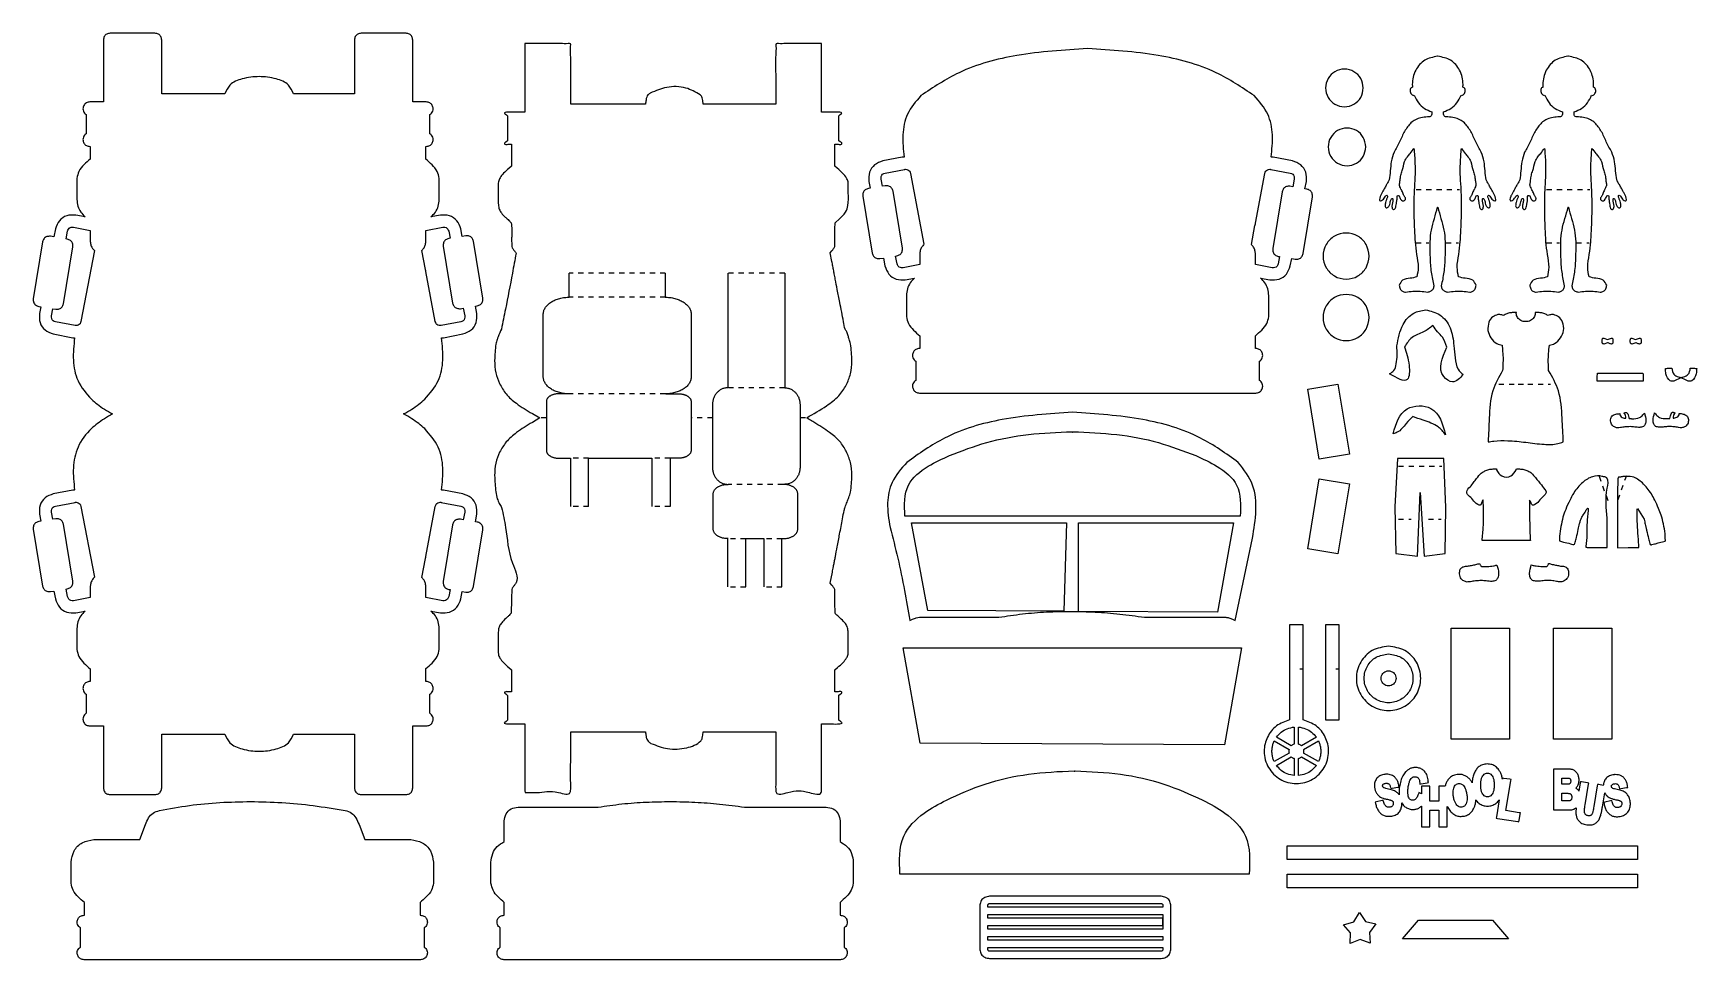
# Model space of a CAD drawing. Extents: x 1 to 1462, y -734 to 80.
import ezdxf

# ---------------------------------------------------------------- set-up
doc = ezdxf.new("R2010")
doc.units = 0
doc.layers.get('0').update_dxf_attribs({"linetype": 'CONTINUOUS'})

msp = doc.modelspace()

# ---------------------------------------------------------------- linework, layer by layer
at = {"color": 7}
for p, q in [((62.11651, 74.047888), (62.11651, 19.652978)), ((107.436182, 80), (68.03938, 80)), ((68.03938, 80), (68.03938, 80)), ((113.388183, 26.813134), (113.388183, 74.047815)), ((282.731348, 74.047815), (282.731348, 26.813134)), ((328.080176, 80), (288.653735, 80)), ((334.002563, 19.652814), (334.002563, 74.047815)), ((432.580957, 70.917609), (432.53374, 40.776898)), ((452.435351, 70.96489), (432.580957, 70.917609)), ((693.205713, 70.917609), (673.350537, 70.96489)), ((693.252881, 40.776898), (693.205713, 70.917609)), ((927.066797, 66.500006), (927.066797, 66.499286)), ((1234.480762, 59.750006), (1234.477734, 59.750006)), ((1349.230371, 59.750006), (1349.227734, 59.750006)), ((472.799366, 17.760901), (472.799366, 44.176086)), ((652.986474, 44.175207), (652.986474, 17.760102)), ((432.53374, 40.776898), (432.486474, 10.636023)), ((693.300098, 10.636023), (693.252881, 40.776898)), ((1169.338282, 31.955298), (1169.338282, 31.955298)), ((62.11651, 19.652978), (50.212192, 19.652978)), ((168.932178, 26.813134), (113.388183, 26.813134)), ((282.731348, 26.813134), (229.190576, 26.813134)), ((345.906543, 19.652814), (334.002563, 19.652814)), ((505.608154, 17.760901), (472.799366, 17.760901)), ((538.416894, 17.760901), (505.608154, 17.760901)), ((538.508154, 18.183215), (538.416894, 17.760901)), ((589.335302, 17.855213), (588.853711, 20.855292)), ((621.160938, 17.807214), (589.335302, 17.855213)), ((652.986474, 17.760102), (621.160938, 17.807214)), ((46.970914, 8.544092), (46.970914, -8.281579)), ((349.148145, -8.281579), (349.148145, 8.544018)), ((416.29375, 8.348902), (417.300146, 7.546497)), ((417.300146, 7.546497), (417.292138, -3.423974)), ((432.486474, 10.636023), (423.696924, 10.636023)), ((702.074561, 10.636023), (693.300098, 10.636023)), ((708.486523, 7.570422), (709.711279, 8.564099)), ((708.488086, -3.411975), (708.486523, 7.570422)), ((1229.552832, 11.035462), (1229.597754, 8.872656)), ((1239.83125, 8.872656), (1239.876562, 11.035462)), ((1344.302149, 11.035462), (1344.347754, 8.872656)), ((1354.58125, 8.872656), (1354.626562, 11.035462)), ((417.284131, -14.395178), (415.87295, -15.580774)), ((417.292138, -3.423974), (417.284131, -14.395178)), ((708.488916, -14.395178), (708.488086, -3.411975)), ((709.632129, -15.332776), (708.488916, -14.395178)), ((50.212192, -19.419178), (50.53627, -19.419178)), ((50.53627, -19.419178), (50.53627, -30.58717)), ((345.582568, -30.675977), (345.582568, -19.41997)), ((345.582568, -19.41997), (345.906543, -19.41997)), ((417.720947, -17.446374), (420.860156, -17.498377)), ((420.860156, -27.103174), (420.85127, -36.707959)), ((420.860156, -17.498377), (420.860156, -27.103174)), ((704.924072, -27.112781), (704.924072, -17.48877)), ((704.924072, -17.48877), (707.997705, -17.48877)), ((704.924072, -36.736767), (704.924072, -27.112781)), ((764.184082, -28.947168), (747.078516, -32.179981)), ((1107.166016, -32.179175), (1090.059668, -28.947168)), ((1171.589258, -19.794373), (1171.589258, -19.794373)), ((420.85127, -36.707959), (418.491358, -38.67677)), ((707.125733, -38.597558), (704.924072, -36.736767)), ((749.100928, -42.84397), (766.207324, -39.589575)), ((767.152149, -39.501562), (767.152149, -39.501562)), ((771.440088, -43.173572), (783.247266, -105.419946)), ((1074.492481, -86.971961), (1082.803614, -43.173572)), ((1087.11289, -39.501562), (1087.11289, -39.501562)), ((1088.036817, -39.589575), (1105.141992, -42.84397)), ((38.838034, -47.500782), (38.838034, -65.947168)), ((357.281738, -65.947168), (357.281738, -47.500782)), ((736.04082, -56.123962), (734.413672, -56.387964)), ((734.896875, -50.09917), (736.04082, -56.123962)), ((746.748096, -54.364758), (745.560889, -48.07677)), ((749.276904, -53.94718), (746.748096, -54.364758)), ((1107.407715, -54.848779), (1104.856836, -54.431177)), ((1108.68291, -48.07677), (1107.407715, -54.848779)), ((1118.115527, -56.607178), (1119.346778, -50.09917)), ((1119.720703, -56.871167), (1118.115527, -56.607178)), ((1215.737695, -57.366358), (1220.237402, -57.366358)), ((1224.736718, -57.366358), (1229.237402, -57.366358)), ((1233.736718, -57.366358), (1238.237402, -57.366358)), ((1242.736718, -57.366358), (1247.237402, -57.366358)), ((1251.736718, -57.366358), (1253.807617, -57.366358)), ((1330.487695, -57.366358), (1334.987402, -57.366358)), ((1339.487402, -57.366358), (1343.987402, -57.366358)), ((1348.487402, -57.366358), (1352.987402, -57.366358)), ((1357.487402, -57.366358), (1361.987402, -57.366358)), ((1366.487402, -57.366358), (1368.557519, -57.366358)), ((729.53208, -63.181567), (737.733691, -113.115137)), ((764.294531, -108.762354), (756.092871, -58.82876)), ((1098.04082, -59.311975), (1089.839746, -109.245557)), ((1116.400782, -113.599146), (1124.601855, -63.687158)), ((46.028189, -81.299158), (37.865707, -79.737549)), ((358.341748, -79.737549), (350.032154, -81.328747)), ((419.452881, -85.40155), (420.58169, -86.470349)), ((705.12168, -86.514368), (708.983301, -82.904749)), ((18.683078, -98.919946), (15.529715, -98.38955)), ((20.009628, -91.907154), (18.683078, -98.919946)), ((29.37963, -100.65835), (30.646591, -93.939942)), ((30.410995, -100.835156), (29.37963, -100.65835)), ((34.919235, -90.286353), (34.919235, -90.286353)), ((35.862271, -90.374341), (50.53627, -93.173535)), ((50.53627, -93.173535), (50.53627, -102.219946)), ((345.582568, -93.20315), (360.374561, -90.374341)), ((345.582568, -102.219946), (345.582568, -93.20315)), ((361.288134, -90.286353), (361.288134, -90.286353)), ((365.590552, -93.939942), (366.769775, -100.157544)), ((366.769775, -100.157544), (365.70813, -100.33435)), ((377.465722, -98.419165), (376.228174, -91.907154)), ((380.588916, -97.888745), (377.465722, -98.419165)), ((420.898535, -99.778345), (420.956934, -107.395166)), ((704.830469, -107.395166), (704.924072, -99.805542)), ((1070.996484, -105.507154), (1074.140332, -88.840747)), ((8.723718, -103.251147), (0.53201, -153.196753)), ((27.081717, -157.587158), (35.272678, -107.641553)), ((54.219708, -110.971948), (42.433706, -173.234326)), ((345.140942, -127.619946), (341.987354, -110.883154)), ((360.817749, -107.170362), (369.037744, -157.086353)), ((395.587354, -152.725562), (387.395313, -102.779956)), ((420.956934, -107.395166), (421.443359, -108.426342)), ((700.976074, -112.899951), (702.416894, -111.17915)), ((702.393701, -120.459937), (700.976074, -112.899951)), ((704.34331, -108.426342), (704.830469, -107.395166)), ((758.379248, -115.731958), (759.41289, -115.555957)), ((759.654492, -122.459937), (758.379248, -115.731958)), ((779.531299, -114.170337), (779.531299, -123.229541)), ((1074.60293, -123.207959), (1074.60293, -114.170337)), ((1095.776855, -116.215161), (1094.589062, -122.459937)), ((1094.720801, -116.039966), (1095.776855, -116.215161)), ((1174.51289, -115.755957), (1174.51289, -115.755957)), ((1215.737695, -104.031152), (1220.237402, -104.031152)), ((1224.736718, -104.031152), (1226.897754, -104.031152)), ((1241.990625, -104.031152), (1246.490625, -104.031152)), ((1250.990625, -104.031152), (1253.150683, -104.031152)), ((1330.487695, -104.031152), (1334.987402, -104.031152)), ((1339.487402, -104.031152), (1341.647754, -104.031152)), ((1356.740625, -104.031152), (1361.240722, -104.031152)), ((1365.740625, -104.031152), (1367.900683, -104.031152)), ((345.494531, -129.387939), (345.494531, -128.592749)), ((353.80415, -173.234326), (345.494531, -129.387939)), ((471.48335, -151.915161), (471.48335, -130.699146)), ((474.949756, -130.735156), (471.48335, -130.735156)), ((483.949756, -130.735156), (479.449756, -130.735156)), ((492.949756, -130.735156), (488.449756, -130.735156)), ((501.949756, -130.735156), (497.449756, -130.735156)), ((510.949756, -130.735156), (506.449756, -130.735156)), ((519.949756, -130.735156), (515.449756, -130.735156)), ((528.949707, -130.735156), (524.449756, -130.735156)), ((537.949707, -130.735156), (533.449707, -130.735156)), ((546.949707, -130.735156), (542.449707, -130.735156)), ((555.949707, -130.735156), (551.449707, -130.735156)), ((555.949707, -130.699146), (555.949707, -151.915161)), ((610.889746, -130.687939), (610.889746, -231.46311)), ((615.880078, -130.735156), (611.380078, -130.735156)), ((624.880078, -130.735156), (620.380078, -130.735156)), ((633.880078, -130.735156), (629.380078, -130.735156)), ((642.880078, -130.735156), (638.380078, -130.735156)), ((651.880078, -130.735156), (647.380078, -130.735156)), ((660.880078, -130.735156), (656.380078, -130.735156)), ((660.880078, -130.680762), (660.880078, -231.455933)), ((744.527295, -117.996753), (747.693701, -117.46875)), ((747.693701, -117.46875), (749.01289, -124.460766)), ((779.531299, -123.229541), (764.864893, -125.999951)), ((1089.378027, -125.999951), (1074.60293, -123.207959)), ((1105.230957, -124.460766), (1106.462012, -117.974366)), ((1106.462012, -117.974366), (1109.606054, -118.502344)), ((766.888916, -136.663941), (775.024023, -135.124756)), ((1079.087695, -135.080762), (1087.355176, -136.663941)), ((5.393594, -160.003955), (7.044294, -160.26875)), ((7.044294, -160.26875), (5.894986, -166.309546)), ((389.104932, -159.797558), (390.724902, -159.531958)), ((390.34253, -166.309546), (389.104932, -159.797558)), ((450.319336, -161.315942), (450.751318, -160.649561)), ((450.751318, -160.649561), (451.229736, -160.000757)), ((451.229736, -160.000757), (451.755322, -159.36875)), ((451.755322, -159.36875), (452.324902, -158.757544)), ((452.324902, -158.757544), (452.937744, -158.164746)), ((452.937744, -158.164746), (453.59292, -157.592749)), ((453.59292, -157.592749), (454.288134, -157.04314)), ((454.288134, -157.04314), (455.021729, -156.515161)), ((455.021729, -156.515161), (455.79375, -156.011158)), ((455.79375, -156.011158), (456.600928, -155.532739)), ((456.600928, -155.532739), (457.443359, -155.077539)), ((457.443359, -155.077539), (458.319336, -154.650342)), ((458.319336, -154.650342), (459.226514, -154.250342)), ((459.226514, -154.250342), (460.16416, -153.877539)), ((460.16416, -153.877539), (461.130518, -153.535156)), ((461.130518, -153.535156), (462.124121, -153.222363)), ((462.124121, -153.222363), (463.144922, -152.939942)), ((463.144922, -152.939942), (464.189746, -152.690357)), ((464.189746, -152.690357), (465.257764, -152.473559)), ((465.257764, -152.473559), (466.347363, -152.290357)), ((466.347363, -152.290357), (467.457764, -152.141553)), ((467.457764, -152.141553), (468.586523, -152.029541)), ((468.586523, -152.029541), (469.73291, -151.95354)), ((469.73291, -151.95354), (470.896142, -151.915161)), ((470.896142, -151.915161), (471.48335, -151.915161)), ((474.949756, -151.950342), (471.48335, -151.950342)), ((483.949756, -151.950342), (479.449756, -151.950342)), ((492.949756, -151.950342), (488.449756, -151.950342)), ((501.949756, -151.950342), (497.449756, -151.950342)), ((510.949756, -151.950342), (506.449756, -151.950342)), ((519.949756, -151.950342), (515.449756, -151.950342)), ((528.949707, -151.950342), (524.449756, -151.950342)), ((537.949707, -151.950342), (533.449707, -151.950342)), ((546.949707, -151.950342), (542.449707, -151.950342)), ((555.949707, -151.950342), (551.449707, -151.950342)), ((555.949707, -151.915161), (556.536963, -151.915161)), ((556.536963, -151.915161), (557.700879, -151.95354)), ((557.700879, -151.95354), (558.847314, -152.029541)), ((558.847314, -152.029541), (559.976074, -152.141553)), ((559.976074, -152.141553), (561.086523, -152.290357)), ((561.086523, -152.290357), (562.176904, -152.473559)), ((562.176904, -152.473559), (563.244092, -152.690357)), ((563.244092, -152.690357), (564.289698, -152.939942)), ((564.289698, -152.939942), (565.309717, -153.222363)), ((565.309717, -153.222363), (566.30332, -153.535156)), ((566.30332, -153.535156), (567.270508, -153.877539)), ((567.270508, -153.877539), (568.208106, -154.250342)), ((568.208106, -154.250342), (569.115332, -154.650342)), ((569.115332, -154.650342), (569.990527, -155.077539)), ((569.990527, -155.077539), (570.83374, -155.532739)), ((570.83374, -155.532739), (571.640869, -156.011158)), ((571.640869, -156.011158), (572.41289, -156.515161)), ((572.41289, -156.515161), (573.146484, -157.04314)), ((573.146484, -157.04314), (573.841699, -157.592749)), ((573.841699, -157.592749), (574.496924, -158.164746)), ((574.496924, -158.164746), (575.109717, -158.757544)), ((575.109717, -158.757544), (575.679297, -159.36875)), ((575.679297, -159.36875), (576.204102, -160.000757)), ((576.204102, -160.000757), (576.68335, -160.649561)), ((576.68335, -160.649561), (577.115283, -161.315942)), ((767.856054, -150.450342), (767.856054, -168.89834)), ((1086.277246, -168.897558), (1086.277246, -150.450342)), ((16.561716, -168.31355), (17.740274, -162.036743)), ((17.740274, -162.036743), (20.274588, -162.449561)), ((37.188186, -176.799121), (20.097708, -173.558325)), ((376.139355, -173.558325), (359.01936, -176.799121)), ((375.844922, -161.977539), (378.408106, -161.565552)), ((378.408106, -161.565552), (379.675342, -168.31355)), ((448.740137, -166.762354), (448.749756, -166.37915)), ((448.740137, -221.923926), (448.740137, -166.762354)), ((448.749756, -166.37915), (448.808154, -165.619946)), ((448.808154, -165.619946), (448.924951, -164.870362)), ((448.924951, -164.870362), (449.096924, -164.132739)), ((449.096924, -164.132739), (449.324121, -163.407959)), ((449.324121, -163.407959), (449.604932, -162.695947)), ((449.604932, -162.695947), (449.936963, -161.999146)), ((449.936963, -161.999146), (450.319336, -161.315942)), ((577.115283, -161.315942), (577.498535, -161.999146)), ((577.498535, -161.999146), (577.830518, -162.695947)), ((577.830518, -162.695947), (578.109717, -163.407959)), ((578.109717, -163.407959), (578.337744, -164.132739)), ((578.337744, -164.132739), (578.509717, -164.870362)), ((578.509717, -164.870362), (578.626514, -165.619946)), ((578.626514, -165.619946), (578.684912, -166.37915)), ((578.684912, -166.37915), (578.694531, -166.762354)), ((578.694531, -166.762354), (578.694531, -221.923926)), ((1174.511621, -169.755933), (1174.511621, -169.755933)), ((1303.903906, -165.250342), (1301.917187, -165.330346)), ((1303.904883, -165.250342), (1303.903906, -165.250342)), ((1322.263183, -165.330346), (1320.276855, -165.250342)), ((18.064432, -184.195117), (35.184512, -187.466333)), ((361.05293, -187.466333), (378.14331, -184.195947)), ((779.531299, -185.82793), (779.531299, -196.975146)), ((1074.60293, -196.975146), (1074.60293, -185.717554)), ((1379.249805, -191.431128), (1379.249805, -189.359131)), ((1380.700977, -187.750342), (1383.912793, -188.956738)), ((1380.700977, -187.750342), (1380.700977, -187.750342)), ((1383.912793, -188.956738), (1387.341114, -187.750342)), ((1388.792774, -189.359131), (1388.792774, -191.431128)), ((1403.999805, -191.431128), (1403.999805, -189.359131)), ((1405.450977, -187.750342), (1408.661621, -188.957519)), ((1405.450977, -187.750342), (1405.450977, -187.750342)), ((1408.661621, -188.957519), (1412.080762, -187.750342)), ((1413.532813, -189.359131), (1413.532813, -191.431128)), ((779.531299, -196.975146), (779.223291, -196.975146)), ((1074.910156, -196.975146), (1074.60293, -196.975146)), ((1205.706054, -195.504761), (1205.706054, -195.504761)), ((1291.31289, -194.027954), (1291.658008, -197.851123)), ((1332.522656, -197.851123), (1332.875977, -194.027954)), ((1383.966797, -191.893554), (1380.700977, -193.040722)), ((1408.716504, -191.894336), (1405.450977, -193.040722)), ((775.991309, -208.122339), (775.991309, -224.943115)), ((1078.141992, -224.943115), (1078.141992, -208.122339)), ((1375.29834, -218.76311), (1415.158203, -218.76311)), ((1375.29834, -218.76311), (1375.29834, -218.76311)), ((1434.811523, -214.60791), (1434.811523, -214.60791)), ((1462.379102, -214.60791), (1462.379102, -214.60791)), ((448.749756, -222.307105), (448.740137, -221.923926)), ((448.808154, -223.066333), (448.749756, -222.307105)), ((448.924951, -223.815112), (448.808154, -223.066333)), ((449.096924, -224.553491), (448.924951, -223.815112)), ((449.324121, -225.27832), (449.096924, -224.553491)), ((449.604932, -225.989526), (449.324121, -225.27832)), ((449.936963, -226.68711), (449.604932, -225.989526)), ((450.319336, -227.370337), (449.936963, -226.68711)), ((450.751318, -228.035938), (450.319336, -227.370337)), ((451.229736, -228.685522), (450.751318, -228.035938)), ((451.755322, -229.317505), (451.229736, -228.685522)), ((452.324902, -229.929517), (451.755322, -229.317505)), ((452.937744, -230.521509), (452.324902, -229.929517)), ((453.59292, -231.09353), (452.937744, -230.521509)), ((454.288134, -231.643115), (453.59292, -231.09353)), ((455.021729, -232.171118), (454.288134, -231.643115)), ((455.79375, -232.675098), (455.021729, -232.171118)), ((456.600928, -233.153491), (455.79375, -232.675098)), ((457.443359, -233.608716), (456.600928, -233.153491)), ((458.319336, -234.035938), (457.443359, -233.608716)), ((569.990527, -233.608716), (569.115332, -234.035938)), ((570.83374, -233.154322), (569.990527, -233.608716)), ((571.640869, -232.675098), (570.83374, -233.154322)), ((572.41289, -232.171118), (571.640869, -232.675098)), ((573.146484, -231.643115), (572.41289, -232.171118)), ((573.841699, -231.09353), (573.146484, -231.643115)), ((574.496924, -230.521509), (573.841699, -231.09353)), ((575.109717, -229.929517), (574.496924, -230.521509)), ((575.679297, -229.317505), (575.109717, -229.929517)), ((576.204102, -228.685522), (575.679297, -229.317505)), ((576.68335, -228.035938), (576.204102, -228.685522)), ((577.115283, -227.370337), (576.68335, -228.035938)), ((577.498535, -226.68711), (577.115283, -227.370337)), ((577.830518, -225.989526), (577.498535, -226.68711)), ((578.109717, -225.27832), (577.830518, -225.989526)), ((578.337744, -224.553491), (578.109717, -225.27832)), ((578.509717, -223.815112), (578.337744, -224.553491)), ((578.626514, -223.066333), (578.509717, -223.815112)), ((578.684912, -222.307105), (578.626514, -223.066333)), ((578.694531, -221.923926), (578.684912, -222.307105)), ((603.635351, -233.798291), (603.098486, -234.199121)), ((604.190478, -233.425537), (603.635351, -233.798291)), ((604.762549, -233.083106), (604.190478, -233.425537)), ((605.350488, -232.770313), (604.762549, -233.083106)), ((605.954492, -232.488721), (605.350488, -232.770313)), ((606.573682, -232.23833), (605.954492, -232.488721)), ((607.204932, -232.021534), (606.573682, -232.23833)), ((607.849707, -231.839111), (607.204932, -232.021534)), ((608.507275, -231.689526), (607.849707, -231.839111)), ((609.174512, -231.577514), (608.507275, -231.689526)), ((609.853711, -231.501538), (609.174512, -231.577514)), ((610.541699, -231.46311), (609.853711, -231.501538)), ((610.889746, -231.46311), (610.541699, -231.46311)), ((615.880078, -231.509522), (611.380078, -231.509522)), ((624.880078, -231.509522), (620.380078, -231.509522)), ((633.880078, -231.509522), (629.380078, -231.509522)), ((642.880078, -231.509522), (638.380078, -231.509522)), ((651.880078, -231.509522), (647.380078, -231.509522)), ((660.880078, -231.509522), (656.380078, -231.509522)), ((660.880078, -231.455933), (660.880078, -231.455933)), ((660.880078, -231.455933), (661.228076, -231.455933)), ((661.228076, -231.455933), (661.915283, -231.494311)), ((661.915283, -231.494311), (662.594482, -231.570337)), ((662.594482, -231.570337), (663.262549, -231.682324)), ((663.262549, -231.682324), (663.920068, -231.831909)), ((663.920068, -231.831909), (664.564893, -232.014306)), ((664.564893, -232.014306), (665.196875, -232.231128)), ((665.196875, -232.231128), (665.815283, -232.481518)), ((665.815283, -232.481518), (666.419287, -232.763134)), ((666.419287, -232.763134), (667.007275, -233.075903)), ((667.007275, -233.075903), (667.579346, -233.418335)), ((667.579346, -233.418335), (668.134473, -233.791114)), ((668.134473, -233.791114), (668.671289, -234.191919)), ((1120.499805, -232.615137), (1147.058691, -228.250293)), ((1130.626172, -294.231103), (1120.499805, -232.615137)), ((1147.058691, -228.250293), (1157.185742, -289.867114)), ((1288.430078, -228.366333), (1292.929981, -228.366333)), ((1297.429981, -228.366333), (1301.929981, -228.366333)), ((1305.506836, -228.366333), (1310.006836, -228.366333)), ((1313.929785, -228.366333), (1318.429785, -228.366333)), ((1322.929785, -228.366333), (1327.429785, -228.366333)), ((1331.929785, -228.366333), (1333.999902, -228.366333)), ((1415.36543, -225.718335), (1374.935351, -225.718335)), ((451.425733, -243.295898), (451.398535, -243.66311)), ((451.398535, -243.66311), (451.398535, -243.847925)), ((451.398535, -243.847925), (451.398535, -257.991114)), ((451.478565, -242.935938), (451.425733, -243.295898)), ((451.557715, -242.581518), (451.478565, -242.935938)), ((451.662549, -242.233521), (451.557715, -242.581518)), ((451.791309, -241.891919), (451.662549, -242.233521)), ((451.944141, -241.558301), (451.791309, -241.891919)), ((452.120117, -241.231909), (451.944141, -241.558301)), ((452.319336, -240.913526), (452.120117, -241.231909)), ((452.540137, -240.603906), (452.319336, -240.913526)), ((452.782519, -240.303125), (452.540137, -240.603906)), ((453.046534, -240.011914), (452.782519, -240.303125)), ((453.329736, -239.729492), (453.046534, -240.011914)), ((453.632959, -239.458301), (453.329736, -239.729492)), ((453.954541, -239.19751), (453.632959, -239.458301)), ((454.295362, -238.947094), (453.954541, -239.19751)), ((454.65293, -238.707934), (454.295362, -238.947094)), ((455.028125, -238.481518), (454.65293, -238.707934)), ((455.419336, -238.266333), (455.028125, -238.481518)), ((455.827344, -238.064722), (455.419336, -238.266333)), ((456.249756, -237.875928), (455.827344, -238.064722)), ((456.687354, -237.700733), (456.249756, -237.875928)), ((457.138526, -237.538306), (456.687354, -237.700733)), ((457.602539, -237.391138), (457.138526, -237.538306)), ((458.080127, -237.258325), (457.602539, -237.391138)), ((458.569726, -237.141528), (458.080127, -237.258325)), ((459.226514, -234.436694), (458.319336, -234.035938)), ((459.070508, -237.039917), (458.569726, -237.141528)), ((459.58247, -236.952734), (459.070508, -237.039917)), ((460.16416, -234.808716), (459.226514, -234.436694)), ((460.104932, -236.883935), (459.58247, -236.952734)), ((460.636133, -236.831128), (460.104932, -236.883935)), ((461.130518, -235.151123), (460.16416, -234.808716)), ((461.176953, -236.795117), (460.636133, -236.831128)), ((462.124121, -235.463916), (461.130518, -235.151123)), ((461.726562, -236.778296), (461.176953, -236.795117)), ((462.00415, -236.778296), (461.726562, -236.778296)), ((471.48335, -236.778296), (462.00415, -236.778296)), ((463.144922, -235.746338), (462.124121, -235.463916)), ((464.189746, -235.995898), (463.144922, -235.746338)), ((465.257764, -236.212695), (464.189746, -235.995898)), ((466.347363, -236.395898), (465.257764, -236.212695)), ((467.457764, -236.544726), (466.347363, -236.395898)), ((468.586523, -236.656738), (467.457764, -236.544726)), ((469.73291, -236.732715), (468.586523, -236.656738)), ((470.896142, -236.771118), (469.73291, -236.732715)), ((474.949756, -236.813526), (471.48335, -236.813526)), ((483.949756, -236.813526), (479.449756, -236.813526)), ((492.949756, -236.813526), (488.449756, -236.813526)), ((501.949756, -236.813526), (497.449756, -236.813526)), ((510.949756, -236.813526), (506.449756, -236.813526)), ((519.949756, -236.813526), (515.449756, -236.813526)), ((528.949707, -236.813526), (524.449756, -236.813526)), ((537.949707, -236.813526), (533.449707, -236.813526)), ((546.949707, -236.813526), (542.449707, -236.813526)), ((555.949707, -236.813526), (551.449707, -236.813526)), ((556.536963, -236.754297), (555.949707, -236.754297)), ((557.700879, -236.732715), (556.536963, -236.771118)), ((556.536963, -236.771118), (568.083301, -236.771118)), ((558.847314, -236.656738), (557.700879, -236.732715)), ((559.976074, -236.544726), (558.847314, -236.656738)), ((561.086523, -236.395898), (559.976074, -236.544726)), ((562.176904, -236.212695), (561.086523, -236.395898)), ((563.244092, -235.995898), (562.176904, -236.212695)), ((564.289698, -235.746338), (563.244092, -235.995898)), ((565.309717, -235.463916), (564.289698, -235.746338)), ((566.30332, -235.151123), (565.309717, -235.463916)), ((567.270508, -234.808716), (566.30332, -235.151123)), ((568.208106, -234.436694), (567.270508, -234.808716)), ((568.083301, -236.771118), (568.360889, -236.771118)), ((569.115332, -234.035938), (568.208106, -234.436694)), ((568.360889, -236.771118), (568.909766, -236.788696)), ((568.909766, -236.788696), (569.451318, -236.824707)), ((569.451318, -236.824707), (569.98247, -236.877514)), ((569.98247, -236.877514), (570.504883, -236.946314)), ((570.504883, -236.946314), (571.016114, -237.03269)), ((571.016114, -237.03269), (571.516943, -237.135107)), ((571.516943, -237.135107), (572.006494, -237.251904)), ((572.006494, -237.251904), (572.484912, -237.384717)), ((572.484912, -237.384717), (572.948877, -237.531934)), ((572.948877, -237.531934), (573.400146, -237.694311)), ((573.400146, -237.694311), (573.837744, -237.869507)), ((573.837744, -237.869507), (574.260107, -238.058301)), ((574.260107, -238.058301), (574.667285, -238.259937)), ((574.667285, -238.259937), (575.059278, -238.475098)), ((575.059278, -238.475098), (575.433691, -238.701514)), ((575.433691, -238.701514), (575.792138, -238.940722)), ((575.792138, -238.940722), (576.13291, -239.190308)), ((576.13291, -239.190308), (576.454541, -239.451929)), ((576.454541, -239.451929), (576.757764, -239.72312)), ((576.757764, -239.72312), (577.040869, -240.005493)), ((577.040869, -240.005493), (577.304102, -240.296704)), ((577.304102, -240.296704), (577.546484, -240.597534)), ((577.546484, -240.597534), (577.768164, -240.906299)), ((577.768164, -240.906299), (577.966553, -241.225537)), ((577.966553, -241.225537), (578.143359, -241.551929)), ((578.143359, -241.551929), (578.296142, -241.885498)), ((578.296142, -241.885498), (578.424121, -242.226318)), ((578.424121, -242.226318), (578.528906, -242.574317)), ((578.528906, -242.574317), (578.608154, -242.928711)), ((578.608154, -242.928711), (578.66167, -243.289526)), ((578.66167, -243.289526), (578.688965, -243.655908)), ((578.688965, -243.655908), (578.688965, -243.840722)), ((578.688965, -243.840722), (578.688965, -257.984692)), ((597.469678, -245.167895), (597.435351, -245.927124)), ((597.435351, -245.927124), (597.435351, -246.311133)), ((597.435351, -246.311133), (597.435351, -257.979126)), ((597.538477, -244.418335), (597.469678, -245.167895)), ((597.640869, -243.680738), (597.538477, -244.418335)), ((597.775293, -242.955908), (597.640869, -243.680738)), ((597.940918, -242.243921), (597.775293, -242.955908)), ((598.138477, -241.547119), (597.940918, -242.243921)), ((598.364111, -240.864698), (598.138477, -241.547119)), ((598.620068, -240.19751), (598.364111, -240.864698)), ((598.90249, -239.548706), (598.620068, -240.19751)), ((599.213672, -238.917505), (598.90249, -239.548706)), ((599.551318, -238.305493), (599.213672, -238.917505)), ((599.913721, -237.713501), (599.551318, -238.305493)), ((600.300928, -237.140698), (599.913721, -237.713501)), ((600.71289, -236.591114), (600.300928, -237.140698)), ((601.147314, -236.06311), (600.71289, -236.591114)), ((601.604102, -235.559912), (601.147314, -236.06311)), ((602.08247, -235.080738), (601.604102, -235.559912)), ((602.580078, -234.626318), (602.08247, -235.080738)), ((603.098486, -234.199121), (602.580078, -234.626318)), ((668.671289, -234.191919), (669.189698, -234.619116)), ((669.189698, -234.619116), (669.688916, -235.073535)), ((669.688916, -235.073535), (670.166553, -235.552734)), ((670.166553, -235.552734), (670.623291, -236.055908)), ((670.623291, -236.055908), (671.057715, -236.583935)), ((671.057715, -236.583935), (671.468897, -237.133496)), ((671.468897, -237.133496), (671.856103, -237.705518)), ((671.856103, -237.705518), (672.219287, -238.298291)), ((672.219287, -238.298291), (672.556152, -238.910327)), ((672.556152, -238.910327), (672.867334, -239.541528)), ((672.867334, -239.541528), (673.15127, -240.190308)), ((673.15127, -240.190308), (673.405713, -240.857519)), ((673.405713, -240.857519), (673.63291, -241.539917)), ((673.63291, -241.539917), (673.828906, -242.236718)), ((673.828906, -242.236718), (673.995362, -242.94873)), ((673.995362, -242.94873), (674.129736, -243.67351)), ((674.129736, -243.67351), (674.231299, -244.411108)), ((674.231299, -244.411108), (674.300098, -245.160694)), ((674.300098, -245.160694), (674.334473, -245.919922)), ((674.334473, -245.919922), (674.334473, -246.303101)), ((674.334473, -246.303101), (674.334473, -257.971924)), ((779.223291, -236.068726), (783.467285, -236.068726)), ((783.467285, -236.068726), (1070.666894, -236.068726)), ((1070.666894, -236.068726), (1074.910156, -236.068726)), ((439.098535, -254.125537), (445.80332, -258.003125)), ((445.80332, -258.003125), (439.098535, -261.910302)), ((451.396142, -258.029492), (446.896142, -258.029492)), ((451.398535, -257.991114), (451.398535, -286.279126)), ((578.688965, -257.984692), (578.688965, -286.272705)), ((579.431299, -258.029492), (578.690478, -258.029492)), ((588.431299, -258.029492), (583.931299, -258.029492)), ((597.431299, -258.029492), (592.931299, -258.029492)), ((597.435351, -257.979126), (597.435351, -301.471875)), ((674.334473, -257.971924), (674.334473, -301.464698)), ((679.177686, -258.029492), (674.676904, -258.029492)), ((913.832813, -252.999926), (913.832813, -252.999926)), ((1400.531152, -253.124707), (1400.531152, -253.124707)), ((1441.223438, -253.006299), (1441.223438, -253.006299)), ((913.405859, -270.072705), (913.405859, -270.072705)), ((1195.46211, -271.801538), (1195.46211, -271.801538)), ((451.398535, -286.279126), (451.398535, -286.458301)), ((451.398535, -286.458301), (451.425733, -286.811914)), ((451.425733, -286.811914), (451.478565, -287.16311)), ((451.478565, -287.16311), (451.557715, -287.508691)), ((451.557715, -287.508691), (451.662549, -287.849512)), ((451.662549, -287.849512), (451.791309, -288.184692)), ((451.791309, -288.184692), (451.944141, -288.514331)), ((451.944141, -288.514331), (452.120117, -288.836694)), ((452.120117, -288.836694), (452.319336, -289.151904)), ((452.319336, -289.151904), (452.540137, -289.460694)), ((452.540137, -289.460694), (452.782519, -289.761523)), ((452.782519, -289.761523), (453.046534, -290.05271)), ((453.046534, -290.05271), (453.329736, -290.335938)), ((453.329736, -290.335938), (453.632959, -290.608691)), ((453.632959, -290.608691), (453.954541, -290.871924)), ((453.954541, -290.871924), (454.295362, -291.124707)), ((454.295362, -291.124707), (454.65293, -291.367138)), ((454.65293, -291.367138), (455.028125, -291.598291)), ((455.028125, -291.598291), (455.419336, -291.815918)), ((455.419336, -291.815918), (455.827344, -292.022339)), ((455.827344, -292.022339), (456.249756, -292.215894)), ((456.249756, -292.215894), (456.687354, -292.395898)), ((573.837744, -292.208716), (573.400146, -292.389502)), ((574.260107, -292.015918), (573.837744, -292.208716)), ((574.667285, -291.809497), (574.260107, -292.015918)), ((575.059278, -291.591114), (574.667285, -291.809497)), ((575.433691, -291.360718), (575.059278, -291.591114)), ((575.792138, -291.118335), (575.433691, -291.360718)), ((576.13291, -290.865503), (575.792138, -291.118335)), ((576.454541, -290.602319), (576.13291, -290.865503)), ((576.757764, -290.328711), (576.454541, -290.602319)), ((577.040869, -290.046338), (576.757764, -290.328711)), ((577.304102, -289.754297), (577.040869, -290.046338)), ((577.546484, -289.453516), (577.304102, -289.754297)), ((577.768164, -289.145532), (577.546484, -289.453516)), ((577.966553, -288.829492), (577.768164, -289.145532)), ((578.143359, -288.507105), (577.966553, -288.829492)), ((578.296142, -288.17832), (578.143359, -288.507105)), ((578.424121, -287.842334), (578.296142, -288.17832)), ((578.528906, -287.502319), (578.424121, -287.842334)), ((578.608154, -287.155933), (578.528906, -287.502319)), ((578.66167, -286.805493), (578.608154, -287.155933)), ((578.688965, -286.451904), (578.66167, -286.805493)), ((578.688965, -286.272705), (578.688965, -286.451904)), ((1157.185742, -289.867114), (1130.626172, -294.231103)), ((456.687354, -292.395898), (457.138526, -292.562305)), ((457.138526, -292.562305), (457.602539, -292.713501)), ((457.602539, -292.713501), (458.080127, -292.850318)), ((458.080127, -292.850318), (458.569726, -292.971924)), ((458.569726, -292.971924), (459.070508, -293.076709)), ((459.070508, -293.076709), (459.58247, -293.166309)), ((459.58247, -293.166309), (460.104932, -293.239136)), ((460.104932, -293.239136), (460.636133, -293.293506)), ((460.636133, -293.293506), (461.176953, -293.330322)), ((461.176953, -293.330322), (461.726562, -293.349512)), ((461.726562, -293.349512), (462.00415, -293.349512)), ((462.00415, -293.349512), (472.612158, -293.349512)), ((472.612158, -293.349512), (472.612158, -335.780713)), ((479.52334, -293.389502), (475.02334, -293.389502)), ((488.52334, -293.389502), (484.02334, -293.389502)), ((488.524121, -335.763916), (488.524121, -293.33269)), ((488.524121, -293.33269), (544.215283, -293.33269)), ((544.215283, -293.33269), (544.215283, -335.763916)), ((551.127344, -293.389502), (546.627344, -293.389502)), ((560.127344, -293.389502), (555.627344, -293.389502)), ((568.083301, -293.342334), (560.127344, -293.342334)), ((560.127344, -293.342334), (560.127344, -335.774317)), ((568.360889, -293.342334), (568.083301, -293.342334)), ((568.909766, -293.323902), (568.360889, -293.342334)), ((569.451318, -293.286304), (568.909766, -293.323902)), ((569.98247, -293.231934), (569.451318, -293.286304)), ((570.504883, -293.159106), (569.98247, -293.231934)), ((571.016114, -293.070313), (570.504883, -293.159106)), ((571.516943, -292.965503), (571.016114, -293.070313)), ((572.006494, -292.843897), (571.516943, -292.965503)), ((572.484912, -292.707129), (572.006494, -292.843897)), ((572.948877, -292.555127), (572.484912, -292.707129)), ((573.400146, -292.389502), (572.948877, -292.555127)), ((597.435351, -301.471875), (597.435351, -301.855908)), ((597.435351, -301.855908), (597.469678, -302.614306)), ((597.469678, -302.614306), (597.538477, -303.363134)), ((597.538477, -303.363134), (597.640869, -304.101514)), ((597.640869, -304.101514), (597.775293, -304.826318)), ((597.775293, -304.826318), (597.940918, -305.5375)), ((597.940918, -305.5375), (598.138477, -306.235107)), ((598.138477, -306.235107), (598.364111, -306.91831)), ((598.364111, -306.91831), (598.620068, -307.583886)), ((673.405713, -306.911133), (673.15127, -307.576709)), ((673.63291, -306.22793), (673.405713, -306.911133)), ((673.828906, -305.530274), (673.63291, -306.22793)), ((673.995362, -304.819092), (673.828906, -305.530274)), ((674.129736, -304.094287), (673.995362, -304.819092)), ((674.231299, -303.355908), (674.129736, -304.094287)), ((674.300098, -302.60708), (674.231299, -303.355908)), ((674.334473, -301.8479), (674.300098, -302.60708)), ((674.334473, -301.464698), (674.334473, -301.8479)), ((1199.276562, -293.499926), (1196.999805, -336.039111)), ((1240.122558, -293.499926), (1199.276172, -293.499926)), ((1199.276172, -293.499926), (1199.276562, -293.499926)), ((1200.320703, -300.250293), (1204.821094, -300.250293)), ((1209.320703, -300.250293), (1213.821094, -300.250293)), ((1218.320703, -300.250293), (1222.821094, -300.250293)), ((1227.320703, -300.250293), (1231.821094, -300.250293)), ((1236.320703, -300.250293), (1238.391114, -300.250293)), ((1241.781738, -336.732715), (1240.122558, -293.499926)), ((1303.794336, -303.5271), (1303.889649, -302.703906)), ((1303.889649, -302.703906), (1306.53418, -302.811084)), ((35.184512, -321.508691), (18.064518, -324.750293)), ((378.14331, -324.750293), (361.05293, -321.508691)), ((598.620068, -307.583886), (598.90249, -308.233496)), ((598.776074, -321.990283), (598.995313, -321.606299)), ((598.90249, -308.233496), (599.213672, -308.865478)), ((598.995313, -321.606299), (599.240869, -321.231885)), ((599.213672, -308.865478), (599.551318, -309.47749)), ((599.240869, -321.231885), (599.515332, -320.867138)), ((599.515332, -320.867138), (599.815332, -320.511914)), ((599.551318, -309.47749), (599.913721, -310.069531)), ((599.815332, -320.511914), (600.140869, -320.167138)), ((599.913721, -310.069531), (600.300928, -310.641504)), ((600.140869, -320.167138), (600.491309, -319.833496)), ((600.300928, -310.641504), (600.71289, -311.191114)), ((600.491309, -319.833496), (600.864942, -319.511914)), ((600.71289, -311.191114), (601.147314, -311.719092)), ((600.864942, -319.511914), (601.2625, -319.203125)), ((601.147314, -311.719092), (601.604102, -312.223096)), ((601.2625, -319.203125), (601.680908, -318.905469)), ((601.604102, -312.223096), (602.08247, -312.701514)), ((601.680908, -318.905469), (602.12251, -318.623096)), ((602.08247, -312.701514), (602.580078, -313.156738)), ((602.12251, -318.623096), (602.584912, -318.353466)), ((602.580078, -313.156738), (603.098486, -313.583886)), ((602.584912, -318.353466), (603.065674, -318.09751)), ((603.065674, -318.09751), (603.566504, -317.85747)), ((603.098486, -313.583886), (603.635351, -313.983935)), ((603.566504, -317.85747), (604.083301, -317.631885)), ((603.635351, -313.983935), (604.190478, -314.35669)), ((604.083301, -317.631885), (604.620068, -317.422314)), ((604.190478, -314.35669), (604.762549, -314.699072)), ((604.620068, -317.422314), (605.172119, -317.229492)), ((604.762549, -314.699072), (605.350488, -315.011914)), ((605.172119, -317.229492), (605.740088, -317.054297)), ((605.350488, -315.011914), (605.954492, -315.294287)), ((605.740088, -317.054297), (606.323291, -316.895898)), ((605.954492, -315.294287), (606.573682, -315.543897)), ((606.323291, -316.895898), (606.920117, -316.755127)), ((606.573682, -315.543897), (607.204932, -315.760694)), ((606.920117, -316.755127), (607.531299, -316.632666)), ((607.204932, -315.760694), (607.849707, -315.943897)), ((607.531299, -316.632666), (608.153711, -316.529492)), ((607.849707, -315.943897), (608.507275, -316.092725)), ((608.153711, -316.529492), (608.788134, -316.445508)), ((608.507275, -316.092725), (609.174512, -316.204687)), ((608.788134, -316.445508), (609.432959, -316.382324)), ((609.174512, -316.204687), (609.853711, -316.280713)), ((609.432959, -316.382324), (610.088916, -316.339893)), ((609.853711, -316.280713), (610.541699, -316.319092)), ((610.088916, -316.339893), (610.752149, -316.31831)), ((610.541699, -316.319092), (610.889746, -316.319092)), ((610.889746, -316.319092), (611.088134, -316.319092)), ((614.355322, -316.372705), (611.088134, -316.372705)), ((623.355322, -316.372705), (618.855322, -316.372705)), ((632.355322, -316.372705), (627.855322, -316.372705)), ((641.355322, -316.372705), (636.855322, -316.372705)), ((650.355322, -316.372705), (645.855322, -316.372705)), ((659.355322, -316.372705), (654.855322, -316.372705)), ((659.69126, -316.315918), (659.355322, -316.315918)), ((660.354492, -316.3375), (659.69126, -316.315918)), ((661.010547, -316.379883), (660.354492, -316.3375)), ((661.228076, -316.311914), (660.880078, -316.311914)), ((661.656103, -316.443115), (661.010547, -316.379883)), ((661.915283, -316.273486), (661.228076, -316.311914)), ((662.289698, -316.5271), (661.656103, -316.443115)), ((662.594482, -316.19751), (661.915283, -316.273486)), ((662.91289, -316.630274), (662.289698, -316.5271)), ((663.262549, -316.085498), (662.594482, -316.19751)), ((663.523291, -316.752734), (662.91289, -316.630274)), ((663.920068, -315.936718), (663.262549, -316.085498)), ((664.120068, -316.893506), (663.523291, -316.752734)), ((664.564893, -315.753516), (663.920068, -315.936718)), ((664.703222, -317.051904), (664.120068, -316.893506)), ((665.196875, -315.536718), (664.564893, -315.753516)), ((665.271289, -317.2271), (664.703222, -317.051904)), ((665.815283, -315.286328), (665.196875, -315.536718)), ((665.823291, -317.419873), (665.271289, -317.2271)), ((666.419287, -315.004736), (665.815283, -315.286328)), ((666.359278, -317.629492), (665.823291, -317.419873)), ((666.877734, -317.855078), (666.359278, -317.629492)), ((667.008106, -314.691894), (666.419287, -315.004736)), ((667.378565, -318.095117), (666.877734, -317.855078)), ((667.579346, -314.349512), (667.008106, -314.691894)), ((667.859278, -318.351074), (667.378565, -318.095117)), ((668.134473, -313.976709), (667.579346, -314.349512)), ((668.32168, -318.620703), (667.859278, -318.351074)), ((668.671289, -313.575928), (668.134473, -313.976709)), ((668.76167, -318.903125), (668.32168, -318.620703)), ((669.189698, -313.14873), (668.671289, -313.575928)), ((669.18169, -319.200683), (668.76167, -318.903125)), ((669.578516, -319.509473), (669.18169, -319.200683)), ((669.688916, -312.694336), (669.189698, -313.14873)), ((669.952881, -319.831103), (669.578516, -319.509473)), ((670.166553, -312.215137), (669.688916, -312.694336)), ((670.303271, -320.164698), (669.952881, -319.831103)), ((670.623291, -311.711914), (670.166553, -312.215137)), ((670.628906, -320.509473), (670.303271, -320.164698)), ((671.057715, -311.183935), (670.623291, -311.711914)), ((670.928906, -320.864698), (670.628906, -320.509473)), ((671.20332, -321.229492), (670.928906, -320.864698)), ((671.468897, -310.634278), (671.057715, -311.183935)), ((671.448828, -321.603906), (671.20332, -321.229492)), ((671.668115, -321.98789), (671.448828, -321.603906)), ((671.856103, -310.061474), (671.468897, -310.634278)), ((672.219287, -309.469482), (671.856103, -310.061474)), ((672.556152, -308.85747), (672.219287, -309.469482)), ((672.867334, -308.22627), (672.556152, -308.85747)), ((673.15127, -307.576709), (672.867334, -308.22627)), ((1120.499805, -373.116699), (1130.625782, -311.499902)), ((1130.625782, -311.499902), (1157.184766, -315.864698)), ((1157.184766, -315.864698), (1147.058594, -377.481494)), ((1376.587402, -309.211133), (1378.108203, -313.446289)), ((1379.629102, -317.680713), (1381.150195, -321.915918)), ((1397.495898, -317.303906), (1395.975, -321.539111)), ((1400.537598, -308.833496), (1399.016699, -313.068701)), ((20.097708, -335.38711), (37.188186, -332.146289)), ((38.131229, -332.057519), (38.131229, -332.057519)), ((42.433706, -335.740722), (54.219543, -397.974317)), ((345.494531, -379.58711), (353.80415, -335.740722)), ((358.105738, -332.057519), (358.105738, -332.057519)), ((359.020142, -332.146289), (376.139355, -335.38711)), ((479.52334, -335.820703), (475.02334, -335.820703)), ((488.52334, -335.820703), (484.02334, -335.820703)), ((551.127344, -335.820703), (546.627344, -335.820703)), ((560.127344, -335.820703), (555.627344, -335.820703)), ((598.096924, -324.453466), (598.131299, -324.0271)), ((598.096924, -324.669482), (598.096924, -324.453466)), ((598.096924, -355.698291), (598.096924, -324.669482)), ((598.131299, -324.0271), (598.197705, -323.606299)), ((598.197705, -323.606299), (598.296094, -323.191114)), ((598.296094, -323.191114), (598.426514, -322.783106)), ((598.426514, -322.783106), (598.586474, -322.383106)), ((598.586474, -322.383106), (598.776074, -321.990283)), ((671.856836, -322.380713), (671.668115, -321.98789)), ((672.017676, -322.780713), (671.856836, -322.380713)), ((672.148145, -323.188721), (672.017676, -322.780713)), ((672.246435, -323.603906), (672.148145, -323.188721)), ((672.31211, -324.024707), (672.246435, -323.603906)), ((672.345703, -324.451904), (672.31211, -324.024707)), ((672.345703, -324.667138), (672.345703, -324.451904)), ((672.345703, -355.695898), (672.345703, -324.667138)), ((1196.999805, -336.039111), (1197.824707, -377.189502)), ((1216.90127, -379.472705), (1219.395703, -323.395068)), ((1219.395703, -323.395068), (1222.706446, -379.472705)), ((1315.553809, -330.111914), (1315.498633, -340.38711)), ((1316.536817, -331.96792), (1315.553809, -330.111914)), ((1382.671094, -326.151123), (1384.191894, -330.386279)), ((1394.454102, -325.774317), (1392.933008, -330.009522)), ((7.044294, -348.676709), (5.393594, -348.942285)), ((5.894986, -342.665478), (7.044294, -348.676709)), ((17.740274, -346.908691), (16.561716, -340.632715)), ((20.273715, -346.495898), (17.740274, -346.908691)), ((378.408106, -347.409522), (375.844922, -346.99751)), ((379.675342, -340.632715), (378.408106, -347.409522)), ((389.104932, -349.17749), (390.34253, -342.665478)), ((390.724902, -349.443115), (389.104932, -349.17749)), ((786.595313, -427.155908), (772.436914, -350.273486)), ((772.436914, -350.273486), (908.555274, -350.273486)), ((908.555274, -350.273486), (906.130078, -427.644726)), ((919.16582, -350.273486), (1055.256836, -350.273486)), ((919.16582, -427.939111), (919.16582, -350.273486)), ((919.16582, -350.273486), (919.16582, -350.273486)), ((1055.256836, -350.273486), (1041.125782, -428.68711)), ((1200.320703, -346.914306), (1204.821094, -346.914306)), ((1209.320703, -346.914306), (1211.480762, -346.914306)), ((1226.574218, -346.914306), (1231.074218, -346.914306)), ((1235.574218, -346.914306), (1237.734082, -346.914306)), ((1241.364942, -377.189502), (1241.781738, -336.732715)), ((1383.79873, -371.77832), (1383.806543, -345.950293)), ((1392.772461, -343.247119), (1392.749805, -371.983106)), ((1392.772461, -343.247119), (1392.772461, -343.247119)), ((1410.135156, -338.163086), (1410.296778, -337.441504)), ((1410.296778, -337.441504), (1413.173926, -342.194287)), ((1413.173926, -342.194287), (1416.05166, -346.9479)), ((1416.05166, -346.9479), (1416.677344, -349.385498)), ((0.53201, -355.748682), (8.723718, -405.694287)), ((35.272678, -401.333496), (27.081717, -351.38789)), ((369.037744, -351.859082), (360.817749, -401.804687)), ((387.395313, -406.165478), (395.587354, -356.249512)), ((598.096924, -355.913526), (598.096924, -355.698291)), ((598.131299, -356.340722), (598.096924, -355.913526)), ((598.197705, -356.762305), (598.131299, -356.340722)), ((598.296094, -357.17749), (598.197705, -356.762305)), ((598.426514, -357.585498), (598.296094, -357.17749)), ((598.586474, -357.985498), (598.426514, -357.585498)), ((598.776074, -358.37749), (598.586474, -357.985498)), ((598.995313, -358.761523), (598.776074, -358.37749)), ((599.240869, -359.136718), (598.995313, -358.761523)), ((599.515332, -359.501514), (599.240869, -359.136718)), ((599.815332, -359.85669), (599.515332, -359.501514)), ((600.140869, -360.200683), (599.815332, -359.85669)), ((600.491309, -360.535107), (600.140869, -360.200683)), ((600.864942, -360.85669), (600.491309, -360.535107)), ((601.2625, -361.165478), (600.864942, -360.85669)), ((601.680908, -361.463086), (601.2625, -361.165478)), ((602.12251, -361.745508), (601.680908, -361.463086)), ((602.584912, -362.015088), (602.12251, -361.745508)), ((603.065674, -362.271094), (602.584912, -362.015088)), ((603.566504, -362.511084), (603.065674, -362.271094)), ((604.083301, -362.736718), (603.566504, -362.511084)), ((604.620068, -362.945508), (604.083301, -362.736718)), ((605.172119, -363.138282), (604.620068, -362.945508)), ((605.740088, -363.314306), (605.172119, -363.138282)), ((606.323291, -363.472705), (605.740088, -363.314306)), ((606.920117, -363.613526), (606.323291, -363.472705)), ((607.531299, -363.735889), (606.920117, -363.613526)), ((608.153711, -363.839111), (607.531299, -363.735889)), ((608.788134, -363.921484), (608.153711, -363.839111)), ((609.432959, -363.985498), (608.788134, -363.921484)), ((610.088916, -364.027881), (609.432959, -363.985498)), ((610.752149, -364.049512), (610.088916, -364.027881)), ((611.088134, -364.047119), (610.692138, -364.047119)), ((610.692138, -364.047119), (610.692138, -406.479102)), ((617.603271, -364.108691), (613.103271, -364.108691)), ((626.603271, -364.108691), (622.103271, -364.108691)), ((626.604102, -406.479102), (626.604102, -364.047119)), ((626.604102, -364.047119), (642.515234, -364.047119)), ((642.515234, -364.047119), (642.515234, -406.479102)), ((649.427295, -364.108691), (644.927295, -364.108691)), ((658.427295, -364.108691), (653.927295, -364.108691)), ((658.427295, -406.479102), (658.427295, -364.047119)), ((658.427295, -364.047119), (659.355322, -364.047119)), ((659.355322, -364.047119), (659.69126, -364.047119)), ((659.69126, -364.047119), (660.354492, -364.025488)), ((660.354492, -364.025488), (661.010547, -363.983106)), ((661.010547, -363.983106), (661.656103, -363.919092)), ((661.656103, -363.919092), (662.289698, -363.836718)), ((662.289698, -363.836718), (662.91289, -363.733496)), ((662.91289, -363.733496), (663.523291, -363.611084)), ((663.523291, -363.611084), (664.120068, -363.470313)), ((664.120068, -363.470313), (664.703222, -363.311914)), ((664.703222, -363.311914), (665.271289, -363.135889)), ((665.271289, -363.135889), (665.823291, -362.943897)), ((665.823291, -362.943897), (666.359278, -362.734326)), ((666.359278, -362.734326), (666.877734, -362.508691)), ((666.877734, -362.508691), (667.378565, -362.268701)), ((667.378565, -362.268701), (667.859278, -362.012695)), ((667.859278, -362.012695), (668.32168, -361.743115)), ((668.32168, -361.743115), (668.76167, -361.459912)), ((668.76167, -361.459912), (669.18169, -361.163086)), ((669.18169, -361.163086), (669.578516, -360.854297)), ((669.578516, -360.854297), (669.952881, -360.532715)), ((669.952881, -360.532715), (670.303271, -360.198291)), ((670.303271, -360.198291), (670.628906, -359.854297)), ((670.628906, -359.854297), (670.928906, -359.499121)), ((670.928906, -359.499121), (671.20332, -359.134326)), ((671.20332, -359.134326), (671.448828, -358.759082)), ((671.448828, -358.759082), (671.668115, -358.375098)), ((671.668115, -358.375098), (671.856836, -357.983106)), ((671.856836, -357.983106), (672.017676, -357.583106)), ((672.017676, -357.583106), (672.148145, -357.174317)), ((672.148145, -357.174317), (672.246435, -356.759912)), ((672.246435, -356.759912), (672.31211, -356.338282)), ((672.31211, -356.338282), (672.345703, -355.911084)), ((672.345703, -355.911084), (672.345703, -355.695898)), ((1056.710547, -436.083106), (1072.015332, -363.502295)), ((1273.835058, -365.569482), (1273.836817, -365.147119)), ((1273.836817, -365.147119), (1273.836817, -365.147119)), ((1316.135547, -364.866309), (1316.242969, -365.569482)), ((345.494531, -380.353516), (345.494531, -379.58711)), ((1147.058594, -377.481494), (1120.499805, -373.116699)), ((1197.824707, -377.189502), (1216.90127, -379.472705)), ((1222.706446, -379.472705), (1241.364942, -377.189502)), ((1295.039062, -365.569482), (1273.835058, -365.569482)), ((1316.242969, -365.569482), (1295.039062, -365.569482)), ((1364.944824, -371.599902), (1364.944824, -371.599902)), ((1374.427344, -371.77832), (1383.79873, -371.77832)), ((1392.749805, -371.983106), (1402.176758, -371.934326)), ((1402.176758, -371.934326), (1411.603711, -371.885498)), ((1411.603711, -371.885498), (1411.568848, -371.229492)), ((1428.504785, -367.851904), (1434.718262, -366.283886)), ((1434.718262, -366.283886), (1434.82705, -365.495117)), ((341.988134, -398.062305), (345.140942, -381.355078)), ((700.967285, -403.183106), (702.760107, -393.570313)), ((1271.618554, -385.8375), (1271.618262, -385.8375)), ((1332.10625, -385.750293), (1332.105957, -385.750293)), ((29.379391, -408.316699), (30.410672, -408.139893)), ((30.646353, -415.005518), (29.379391, -408.316699)), ((50.53627, -406.725488), (50.53627, -415.801514)), ((345.582568, -415.771924), (345.582568, -406.725488)), ((366.769775, -408.78789), (365.590552, -415.005518)), ((365.708935, -408.611084), (366.769775, -408.78789)), ((420.956934, -408.70791), (420.86333, -416.294287)), ((421.464942, -407.623096), (420.956934, -408.70791)), ((617.603271, -406.539893), (613.103271, -406.539893)), ((626.603271, -406.539893), (622.103271, -406.539893)), ((649.427295, -406.539893), (644.927295, -406.539893)), ((658.427295, -406.539893), (653.927295, -406.539893)), ((702.390478, -404.861523), (700.967285, -403.183106)), ((704.830469, -408.70791), (704.32251, -407.623096)), ((704.924072, -416.292725), (704.830469, -408.70791)), ((15.530514, -410.585498), (18.68331, -410.055078)), ((18.68331, -410.055078), (20.009628, -417.039111)), ((50.53627, -415.801514), (35.861954, -418.571094)), ((360.375342, -418.571094), (345.582568, -415.771924)), ((376.228174, -417.039111), (377.465722, -410.555908)), ((377.465722, -410.555908), (380.588916, -411.057519)), ((37.865707, -429.20791), (46.028189, -427.646289)), ((350.032154, -427.646289), (358.341748, -429.208691)), ((779.196094, -433.121484), (848.956543, -433.121484)), ((906.130078, -427.644726), (786.595313, -427.155908)), ((906.130078, -427.644726), (906.130078, -427.644726)), ((1041.125782, -428.68711), (919.16582, -427.939111)), ((977.069336, -433.121484), (1048.52539, -433.121484)), ((38.83843, -442.998291), (38.83843, -461.444678)), ((357.281738, -461.444678), (357.281738, -442.998291)), ((1104.526562, -439.75), (1104.526562, -523.254736)), ((1116.549023, -439.75), (1104.526562, -439.75)), ((1104.526562, -439.75), (1104.526562, -439.75)), ((1116.549023, -523.254736), (1116.549023, -439.75)), ((1136.25, -439.75), (1136.25, -523.253955)), ((1148.272851, -439.75), (1136.25, -439.75)), ((1136.25, -439.75), (1136.25, -439.75)), ((1148.272851, -523.253955), (1148.272851, -439.75)), ((1246.499805, -442.748682), (1297.762012, -442.748682)), ((1246.499805, -540.244678), (1246.499805, -442.748682)), ((1297.762012, -442.748682), (1297.762012, -540.244678)), ((1336.499805, -442.748682), (1387.762012, -442.748682)), ((1336.499805, -540.244678), (1336.499805, -442.748682)), ((1387.762012, -442.748682), (1387.762012, -540.244678)), ((765.000098, -459.999902), (1062.223535, -459.999902)), ((779.859278, -543.677393), (765.000098, -459.999902)), ((765.000098, -459.999902), (765.000098, -459.999902)), ((1062.223535, -459.999902), (1047.365039, -545.331054)), ((1191.536718, -458.499121), (1191.536718, -458.499121)), ((1191.536718, -465.33584), (1191.536718, -465.33584)), ((50.536673, -478.387842), (50.536673, -489.555859)), ((345.582568, -489.555859), (345.582568, -478.270313)), ((418.402539, -477.333447), (420.856152, -479.395117)), ((420.856152, -479.395117), (420.856152, -488.999902)), ((704.969629, -488.919922), (705.017627, -479.22627)), ((705.017627, -479.22627), (707.36167, -477.249463)), ((1113.494336, -478.541943), (1116.046875, -478.490722)), ((1145.218946, -478.54292), (1147.769922, -478.49292)), ((50.536673, -489.555859), (50.21243, -489.555859)), ((345.906543, -489.555859), (345.582568, -489.555859)), ((420.856152, -488.999902), (420.86416, -498.604638)), ((704.920898, -498.613477), (704.969629, -488.919922)), ((1198.133594, -486.787061), (1198.133594, -486.787061)), ((46.970914, -500.693457), (46.970914, -517.489453)), ((349.148145, -517.489453), (349.148145, -500.693457)), ((415.877734, -500.522217), (417.288134, -501.707031)), ((417.288134, -501.707031), (417.288134, -512.675782)), ((420.86416, -498.604638), (417.725733, -498.65503)), ((708.000928, -498.613477), (704.920898, -498.613477)), ((708.486523, -501.679004), (709.711279, -500.68545)), ((708.486523, -512.663818), (708.486523, -501.679004)), ((417.280127, -523.643848), (415.990527, -524.675049)), ((417.288134, -512.675782), (417.280127, -523.643848)), ((708.486523, -523.648633), (708.486523, -512.663818)), ((709.49209, -524.451806), (708.486523, -523.648633)), ((1136.25, -523.253955), (1148.272851, -523.253955)), ((50.21243, -528.627783), (62.116662, -528.627783)), ((62.116662, -528.627783), (62.116662, -583.023047)), ((113.388183, -583.023047), (113.388183, -535.759034)), ((113.388183, -535.759034), (168.932178, -535.759034)), ((229.190576, -535.759034), (282.731348, -535.759034)), ((282.731348, -535.759034), (282.731348, -583.023047)), ((334.002563, -583.023047), (334.002563, -528.627783)), ((334.002563, -528.627783), (345.906543, -528.627783)), ((423.698535, -526.739014), (432.488134, -526.739014)), ((432.488134, -526.739014), (432.488134, -556.81582)), ((472.799366, -560.294238), (472.799366, -533.863867)), ((472.799366, -533.863867), (505.608154, -533.863867)), ((505.608154, -533.863867), (538.416894, -533.863867)), ((538.416894, -533.863867), (538.513721, -534.2854)), ((588.89375, -536.709473), (589.323291, -533.863867)), ((589.323291, -533.863867), (621.155274, -533.863867)), ((621.155274, -533.863867), (652.986474, -533.863867)), ((652.986474, -533.863867), (652.986474, -560.294238)), ((693.299366, -556.812598), (693.299366, -526.739014)), ((693.299366, -526.739014), (702.088916, -526.739014)), ((1106.000098, -546.091504), (1092.975879, -538.577149)), ((1108.65205, -529.530664), (1108.65205, -544.55874)), ((1108.65205, -529.530664), (1108.65205, -529.530664)), ((1112.423535, -544.58833), (1112.423535, -529.530664)), ((1112.423535, -529.530664), (1112.423535, -529.530664)), ((1128.099707, -538.577149), (1115.075683, -546.120313)), ((1297.762012, -540.244678), (1246.499805, -540.244678)), ((1387.762012, -540.244678), (1336.499805, -540.244678)), ((1047.365039, -545.331054), (779.859278, -543.677393)), ((1091.09082, -541.819482), (1104.114844, -549.361866)), ((1091.09082, -541.819482), (1091.09082, -541.819482)), ((1104.114844, -552.427539), (1091.09082, -559.970752)), ((1116.932129, -549.361866), (1129.984961, -541.819482)), ((1129.984961, -559.970752), (1116.932129, -552.427539)), ((1129.984961, -541.819482), (1129.984961, -541.819482)), ((915.158008, -567.999854), (915.158008, -567.999854)), ((1092.975879, -563.211523), (1106.000098, -555.69707)), ((1106.000098, -555.69707), (1106.000098, -555.69707)), ((1108.65205, -557.229883), (1108.65205, -572.257129)), ((1112.423535, -572.257129), (1112.423535, -557.200342)), ((1115.075683, -555.66831), (1128.099707, -563.211523)), ((1115.075683, -555.66831), (1115.075683, -555.66831)), ((1278.438965, -562.001465), (1278.438183, -562.001465)), ((1278.504883, -570.092676), (1278.504883, -570.092676)), ((1336.499805, -566.501465), (1336.499805, -567.644629)), ((1337.642285, -566.501465), (1336.499805, -566.501465)), ((1336.499805, -567.644629), (1336.499805, -601.263818)), ((1347.866797, -566.501465), (1337.642285, -566.501465)), ((1193.280762, -582.493408), (1193.544726, -583.505469)), ((1193.544726, -583.505469), (1194.579004, -583.351026)), ((1194.579004, -583.351026), (1199.679785, -582.537451)), ((1199.679785, -582.537451), (1200.800782, -582.362256)), ((1200.800782, -582.362256), (1200.624707, -581.218262)), ((1218.940625, -578.42627), (1218.984863, -579.745459)), ((1218.984863, -579.745459), (1220.282031, -579.52539)), ((1220.282031, -579.52539), (1225.559082, -578.602198)), ((1221.579004, -581.394238), (1220.435742, -581.394238)), ((1220.435742, -581.394238), (1220.435742, -582.537451)), ((1220.435742, -582.537451), (1220.435742, -588.276611)), ((1226.746094, -581.394238), (1221.579004, -581.394238)), ((1225.559082, -578.602198), (1226.592871, -578.42627)), ((1226.592871, -578.42627), (1226.504883, -577.392676)), ((1227.888867, -581.394238), (1226.746094, -581.394238)), ((1227.888867, -582.537451), (1227.888867, -581.394238)), ((1227.888867, -594.631054), (1227.888867, -582.537451)), ((1236.882226, -581.394238), (1235.717285, -581.394238)), ((1235.717285, -581.394238), (1235.717285, -582.537451)), ((1235.717285, -582.537451), (1235.717285, -594.631054)), ((1241.279785, -581.394238), (1236.882226, -581.394238)), ((1253.592871, -579.239795), (1253.592871, -579.239795)), ((1266.16875, -571.742187), (1266.147754, -571.742187)), ((1291.807031, -574.468652), (1291.653222, -575.457422)), ((1292.928711, -574.66626), (1291.807031, -574.468652)), ((1298.029394, -575.479834), (1292.928711, -574.66626)), ((1294.752734, -602.963818), (1298.996484, -576.776611)), ((1299.172558, -575.655859), (1298.029394, -575.479834)), ((1298.996484, -576.776611), (1299.172558, -575.655859)), ((1343.930957, -574.372656), (1345.755664, -574.372656)), ((1343.930957, -579.870215), (1343.930957, -574.372656)), ((1346.173438, -579.870215), (1343.930957, -579.870215)), ((1359.91582, -578.72627), (1358.772558, -585.850195)), ((1360.091699, -577.583008), (1359.91582, -578.72627)), ((1361.213282, -577.758984), (1360.091699, -577.583008)), ((1366.313965, -578.572656), (1361.213282, -577.758984)), ((1364.357324, -597.855859), (1367.259766, -579.891846)), ((1367.456836, -578.770215), (1366.313965, -578.572656)), ((1367.259766, -579.891846), (1367.456836, -578.770215)), ((1374.955664, -581.122998), (1371.986914, -599.482275)), ((1375.130762, -579.979834), (1374.955664, -581.122998)), ((1376.252637, -580.155859), (1375.130762, -579.979834)), ((1380.276465, -580.793408), (1376.252637, -580.155859)), ((1394.304785, -582.771826), (1394.56875, -583.805469)), ((1394.56875, -583.805469), (1395.62373, -583.629394)), ((1395.62373, -583.629394), (1400.724512, -582.771826)), ((1400.724512, -582.771826), (1401.82373, -582.596631)), ((1401.82373, -582.596631), (1401.670019, -581.496631)), ((68.03938, -588.94541), (107.436182, -588.94541)), ((191.532154, -595.04707), (191.532154, -595.04707)), ((288.653735, -588.94541), (328.080176, -588.94541)), ((432.72251, -586.988672), (432.720898, -586.989453)), ((560.531299, -595.037402), (560.531299, -595.037402)), ((1180.902246, -595.268652), (1179.80293, -595.532666)), ((1179.80293, -595.532666), (1180.044629, -596.631787)), ((1185.827832, -594.124658), (1180.902246, -595.268652)), ((1186.904883, -593.883008), (1185.827832, -594.124658)), ((1187.190918, -594.960645), (1186.904883, -593.883008)), ((1218.192871, -587.001465), (1217.775782, -588.364649)), ((1219.446094, -587.704638), (1218.192871, -587.001465)), ((1220.435742, -588.276611), (1219.446094, -587.704638)), ((1220.435742, -599.006201), (1220.435742, -616.156641)), ((1235.717285, -594.631054), (1227.888867, -594.631054)), ((1243.192774, -616.156641), (1243.192774, -599.358252)), ((1288.728809, -593.575049), (1286.310156, -608.52705)), ((1343.930957, -587.741455), (1346.965234, -587.741455)), ((1343.931641, -594.447851), (1343.930957, -587.741455)), ((1347.581446, -594.447851), (1343.931641, -594.447851)), ((1350.835742, -594.271875), (1350.81416, -594.293408)), ((1350.856738, -594.271875), (1350.835742, -594.271875)), ((1379.462793, -599.724658), (1381.485254, -587.235791)), ((1381.749218, -595.700634), (1380.671582, -595.964649)), ((1380.671582, -595.964649), (1380.891699, -597.042187)), ((1386.674805, -594.513477), (1381.749218, -595.700634)), ((1387.774121, -594.249463), (1386.674805, -594.513477)), ((1388.059766, -595.348584), (1387.774121, -594.249463)), ((414.424951, -630.217383), (414.424951, -612.078222)), ((426.605762, -599.896582), (496.83374, -599.896582)), ((625.504102, -599.896582), (697.315283, -599.896582)), ((709.496094, -612.078222), (709.496094, -630.217383)), ((1227.888867, -616.156641), (1227.888867, -602.612598)), ((1227.888867, -602.612598), (1235.717285, -602.612598)), ((1235.717285, -602.612598), (1235.717285, -616.156641)), ((1286.310156, -608.52705), (1286.134082, -609.647851)), ((1286.134082, -609.647851), (1287.255664, -609.846191)), ((1287.255664, -609.846191), (1305.04375, -612.682275)), ((1306.296875, -604.832666), (1294.752734, -602.963818)), ((1305.04375, -612.682275), (1306.164355, -612.858252)), ((1306.164355, -612.858252), (1306.362793, -611.736621)), ((1307.44082, -605.008594), (1306.296875, -604.832666)), ((1306.362793, -611.736621), (1307.263672, -606.130225)), ((1307.263672, -606.130225), (1307.44082, -605.008594)), ((1336.499805, -601.263818), (1336.499805, -602.407031)), ((1336.499805, -602.407031), (1337.643066, -602.407031)), ((1337.643066, -602.407031), (1346.349317, -602.407031)), ((53.670666, -628.468652), (94.017786, -628.468652)), ((94.017786, -628.468652), (99.140979, -615.055859)), ((286.781738, -615.055859), (291.90415, -628.468652)), ((291.90415, -628.468652), (332.251342, -628.468652)), ((1220.435742, -616.156641), (1220.435742, -617.299805)), ((1220.435742, -617.299805), (1221.579004, -617.299805)), ((1221.579004, -617.299805), (1226.746094, -617.299805)), ((1226.746094, -617.299805), (1227.888867, -617.299805)), ((1227.888867, -617.299805), (1227.888867, -616.156641)), ((1235.717285, -616.156641), (1235.717285, -617.299805)), ((1235.717285, -617.299805), (1236.882226, -617.299805)), ((1236.882226, -617.299805), (1242.027832, -617.299805)), ((1242.027832, -617.299805), (1243.192774, -617.299805)), ((1243.192774, -617.299805), (1243.192774, -616.156641)), ((1102.499805, -634.001465), (1410.250098, -634.001465)), ((1102.499805, -646.083789), (1102.499805, -634.001465)), ((1410.250098, -634.001465), (1410.250098, -646.083789)), ((33.750034, -666.836621), (33.750034, -648.388672)), ((352.172168, -648.388672), (352.172168, -666.836621)), ((402.749756, -666.804638), (402.749756, -648.356592)), ((721.171338, -648.356592), (721.171338, -666.804638)), ((1410.250098, -646.083789), (1102.499805, -646.083789)), ((1102.499805, -658.751855), (1410.250782, -658.751855)), ((1102.499805, -670.834278), (1102.499805, -658.751855)), ((1410.250782, -670.834278), (1102.499805, -670.834278)), ((1410.250782, -658.751855), (1410.250782, -670.834278)), ((45.46907, -694.914258), (45.46907, -683.810986)), ((340.430566, -683.700634), (340.430566, -694.914258)), ((414.424951, -694.904638), (414.424951, -683.734278)), ((709.496094, -683.62461), (709.496094, -694.904638)), ((832.499805, -685.896582), (832.499805, -725.249707)), ((839.535645, -687.907862), (839.535645, -685.896582)), ((991.709961, -678.250244), (840.942774, -678.250244)), ((840.942774, -678.250244), (840.942774, -678.250244)), ((840.942774, -684.622266), (991.709961, -684.622266)), ((840.942774, -684.622266), (840.942774, -684.622266)), ((993.117187, -685.896582), (993.117187, -687.907862)), ((1000.152832, -725.249707), (1000.152832, -685.896582)), ((45.117557, -694.914258), (45.46907, -694.914258)), ((340.430566, -694.914258), (340.804956, -694.914258)), ((414.116943, -694.904638), (414.424951, -694.904638)), ((709.496094, -694.904638), (709.804102, -694.904638)), ((993.117187, -687.907862), (839.535645, -687.907862)), ((839.535645, -694.280615), (993.117187, -694.280615)), ((839.535645, -697.567041), (839.535645, -694.280615)), ((839.535645, -694.280615), (839.535645, -694.280615)), ((993.095606, -697.567041), (839.535645, -697.567041)), ((993.095606, -703.939746), (993.095606, -697.567041)), ((993.117187, -694.280615), (993.117187, -707.226172)), ((1151.999805, -703.21416), (1161.085351, -700.584619)), ((1161.085351, -700.584619), (1165.995703, -692.501465)), ((1165.995703, -692.501465), (1171.304883, -700.329394)), ((1171.304883, -700.329394), (1180.50918, -702.502246)), ((1203.749805, -715.599023), (1217.82168, -699.251855)), ((1217.82168, -699.251855), (1282.784766, -699.251855)), ((1282.784766, -699.251855), (1296.856738, -715.599023)), ((41.885233, -722.86045), (41.885233, -706.062207)), ((344.036963, -706.062207), (344.036963, -722.86045)), ((410.884961, -722.850098), (410.884961, -706.030274)), ((713.036084, -706.030274), (713.036084, -722.850098)), ((839.535645, -707.226172), (839.535645, -703.939746)), ((839.535645, -703.939746), (993.095606, -703.939746)), ((993.117187, -707.226172), (839.535645, -707.226172)), ((839.535645, -713.599023), (993.117187, -713.599023)), ((839.535645, -716.88457), (839.535645, -713.599023)), ((839.535645, -713.599023), (839.535645, -713.599023)), ((993.117187, -713.599023), (993.117187, -716.88457)), ((1158.16875, -710.382226), (1151.999805, -703.21416)), ((1157.862793, -719.83584), (1158.16875, -710.382226)), ((1166.586914, -716.183008), (1157.862793, -719.83584)), ((1175.482813, -719.395801), (1166.586914, -716.183008)), ((1180.50918, -702.502246), (1174.704883, -709.970215)), ((1174.704883, -709.970215), (1175.482813, -719.395801)), ((1296.856738, -715.599023), (1203.749805, -715.599023)), ((993.117187, -716.88457), (839.535645, -716.88457)), ((839.535645, -723.257617), (993.117187, -723.257617)), ((839.535645, -725.249707), (839.535645, -723.257617)), ((839.535645, -723.257617), (839.535645, -723.257617)), ((991.709961, -726.523926), (840.942774, -726.523926)), ((993.117187, -723.257617), (993.117187, -725.249707)), ((340.804956, -734.007813), (45.117557, -734.007813)), ((709.804102, -733.998047), (414.116943, -733.998047)), ((840.942774, -732.896875), (991.709961, -732.896875))]:
    msp.add_line(p, q, dxfattribs=at)
for points, knots in [([(68.03938, 80), (66.999494, 79.835824), (64.94995, 79.512244), (62.598001, 77.13975), (62.278669, 75.089181), (62.11651, 74.047888)], [0, 0, 0, 0, 3.10222, 6.114265, 9.221857, 9.221857, 9.221857, 9.221857]), ([(113.388183, 74.047815), (113.223648, 75.089681), (112.899219, 77.144031), (110.532508, 79.51097), (108.4781, 79.835441), (107.436182, 80)], [0, 0, 0, 0, 3.109582, 6.131466, 9.241183, 9.241183, 9.241183, 9.241183]), ([(288.653735, 80), (287.613933, 79.835816), (285.564506, 79.512213), (283.21278, 77.139663), (282.893489, 75.089118), (282.731348, 74.047815)], [0, 0, 0, 0, 3.101967, 6.11391, 9.221537, 9.221537, 9.221537, 9.221537]), ([(334.002563, 74.047815), (333.840482, 75.089112), (333.521315, 77.13962), (331.16964, 79.51234), (329.120106, 79.835851), (328.080176, 80)], [0, 0, 0, 0, 3.107583, 6.119408, 9.221699, 9.221699, 9.221699, 9.221699]), ([(472.799366, 44.176086), (472.951065, 49.922656), (473.174617, 58.391125), (472.300172, 66.195683), (473.055487, 71.315844), (468.567849, 70.553407), (462.633357, 71.256923), (456.431502, 71.079325), (452.435351, 70.96489)], [0, 0, 0, 0, 16.651509, 24.538605, 26.632031, 28.706276, 35.12187, 46.74522, 46.74522, 46.74522, 46.74522]), ([(673.350537, 70.96489), (669.354364, 71.079326), (663.152481, 71.256926), (657.217974, 70.553404), (652.730285, 71.315851), (653.48572, 66.195561), (652.611172, 58.390759), (652.834755, 49.921993), (652.986474, 44.175207)], [0, 0, 0, 0, 11.623407, 18.039016, 20.113286, 22.206742, 30.094066, 46.746194, 46.746194, 46.746194, 46.746194]), ([(927.066797, 66.499286), (906.320804, 65.240317), (867.911744, 62.909468), (817.176849, 49.58246), (791.504077, 32.4592), (780.631348, 25.207294)], [0, 0, 0, 0, 62.385691, 115.500654, 154.521116, 154.521116, 154.521116, 154.521116]), ([(1073.50293, 25.207538), (1062.629986, 32.459487), (1036.956871, 49.582738), (986.221859, 62.91012), (947.81275, 65.241017), (927.066797, 66.500006)], [0, 0, 0, 0, 39.021085, 92.1363, 154.521854, 154.521854, 154.521854, 154.521854]), ([(1234.477734, 59.750006), (1230.5569, 59.004563), (1222.645502, 57.500418), (1214.391881, 47.554771), (1212.366486, 39.023816), (1212.445057, 34.208996), (1212.483458, 33.366865), (1212.529695, 32.809127), (1212.552734, 32.531214)], [0, 0, 0, 0, 11.656273, 23.519848, 36.274251, 37.123765, 37.966063, 38.802612, 38.802612, 38.802612, 38.802612]), ([(1234.950977, 59.750006), (1234.943909, 59.750006), (1234.929818, 59.750006), (1234.908724, 59.750006), (1234.876472, 59.750006), (1234.833149, 59.750006), (1234.778755, 59.750006), (1234.735565, 59.750006), (1234.703451, 59.750006), (1234.682454, 59.750006), (1234.655473, 59.750006), (1234.622363, 59.750006), (1234.582943, 59.750006), (1234.549592, 59.750006), (1234.522493, 59.750006), (1234.50166, 59.750006), (1234.487761, 59.750006), (1234.480762, 59.750006)], [0, 0, 0, 0, 0.021203, 0.042275, 0.063282, 0.117958, 0.172244, 0.226465, 0.247526, 0.268588, 0.289454, 0.328469, 0.367918, 0.407715, 0.42852, 0.449216, 0.470215, 0.470215, 0.470215, 0.470215]), ([(1256.875195, 32.531214), (1256.898661, 32.80912), (1256.945751, 33.366816), (1256.98376, 34.209001), (1257.061131, 39.023794), (1255.037349, 47.554721), (1246.783309, 57.500541), (1238.871889, 59.004595), (1234.950977, 59.750006)], [0, 0, 0, 0, 0.836626, 1.67892, 2.528431, 15.282792, 27.146234, 38.802773, 38.802773, 38.802773, 38.802773]), ([(1349.227734, 59.750006), (1345.306902, 59.004563), (1337.395508, 57.500418), (1329.141856, 47.554772), (1327.116546, 39.023814), (1327.195045, 34.208994), (1327.233529, 33.366846), (1327.280174, 32.809125), (1327.303418, 32.531214)], [0, 0, 0, 0, 11.656273, 23.519848, 36.274251, 37.123765, 37.966071, 38.80266, 38.80266, 38.80266, 38.80266]), ([(1349.700977, 59.750006), (1349.693909, 59.750006), (1349.679818, 59.750006), (1349.658724, 59.750006), (1349.626559, 59.750006), (1349.583279, 59.750006), (1349.528885, 59.750006), (1349.485652, 59.750006), (1349.453581, 59.750006), (1349.432585, 59.750006), (1349.40556, 59.750006), (1349.372363, 59.750006), (1349.332943, 59.750006), (1349.29966, 59.750006), (1349.272558, 59.750006), (1349.251595, 59.750006), (1349.237499, 59.750006), (1349.230371, 59.750006)], [0, 0, 0, 0, 0.021203, 0.042275, 0.063282, 0.117698, 0.172114, 0.226465, 0.247396, 0.268327, 0.289454, 0.328469, 0.367918, 0.407715, 0.428317, 0.449223, 0.470606, 0.470606, 0.470606, 0.470606]), ([(1371.624707, 32.531214), (1371.648181, 32.809121), (1371.695287, 33.366824), (1371.733873, 34.208991), (1371.812305, 39.023816), (1369.787018, 47.554802), (1361.533243, 57.50041), (1353.621821, 59.00456), (1349.700977, 59.750006)], [0, 0, 0, 0, 0.836635, 1.678949, 2.528464, 15.282878, 27.146515, 38.802837, 38.802837, 38.802837, 38.802837]), ([(1169.338282, 31.955298), (1168.883589, 29.038742), (1167.987701, 23.292207), (1161.40137, 16.965578), (1152.809458, 14.621381), (1144.127263, 16.965516), (1137.80586, 23.292124), (1135.460045, 31.955216), (1137.805963, 40.618266), (1144.12723, 46.944888), (1152.809457, 49.289282), (1161.401404, 46.944825), (1167.987595, 40.61819), (1168.88356, 34.871745), (1169.338282, 31.955298)], [0, 0, 0, 0, 8.650546, 17.044306, 25.694437, 34.345056, 42.738974, 51.389534, 60.039815, 68.433827, 77.084482, 85.734649, 94.128503, 102.778771, 102.778771, 102.778771, 102.778771]), ([(229.190576, 26.813134), (227.966382, 29.5951), (225.068952, 36.179474), (212.930012, 40.644534), (199.049821, 42.597741), (185.172865, 40.646668), (173.044141, 36.176617), (170.153812, 29.594956), (168.932178, 26.813134)], [0, 0, 0, 0, 8.816624, 20.867245, 35.966409, 51.058547, 63.096797, 71.909873, 71.909873, 71.909873, 71.909873]), ([(586.6729, 26.040014), (582.549796, 28.311736), (573.497539, 33.299292), (557.370216, 33.571281), (547.488252, 29.431881), (542.771289, 27.456018)], [0, 0, 0, 0, 13.992815, 30.721167, 45.998422, 45.998422, 45.998422, 45.998422]), ([(1212.552734, 32.531214), (1212.482135, 32.525739), (1212.34016, 32.514731), (1212.129941, 32.467199), (1211.553426, 32.261897), (1210.748628, 31.398269), (1210.415953, 29.745498), (1210.70962, 27.961424), (1211.547562, 26.456087), (1212.78243, 25.389306), (1213.735343, 25.450912), (1214.176758, 25.47945)], [0, 0, 0, 0, 0.212209, 0.426753, 0.64434, 2.043221, 3.678976, 5.566405, 7.334977, 8.821986, 10.105249, 10.105249, 10.105249, 10.105249]), ([(1258.608008, 27.963941), (1258.757647, 28.581866), (1259.036962, 29.735276), (1258.674309, 31.400341), (1257.875086, 32.261907), (1257.298316, 32.467185), (1257.087995, 32.514764), (1256.94591, 32.525747), (1256.875195, 32.531214)], [0, 0, 0, 0, 1.887895, 3.523916, 4.922831, 5.140493, 5.355009, 5.567556, 5.567556, 5.567556, 5.567556]), ([(1327.303418, 32.531214), (1327.232658, 32.525745), (1327.090464, 32.514754), (1326.880012, 32.467223), (1326.30342, 32.261899), (1325.498597, 31.398285), (1325.165816, 29.74549), (1325.459678, 27.961467), (1326.297451, 26.456044), (1327.532525, 25.389212), (1328.485638, 25.450878), (1328.927246, 25.47945)], [0, 0, 0, 0, 0.212687, 0.427404, 0.645015, 2.043927, 3.679693, 5.567135, 7.335662, 8.822686, 10.106509, 10.106509, 10.106509, 10.106509]), ([(1373.358008, 27.963941), (1373.50765, 28.581873), (1373.786969, 29.735297), (1373.424285, 31.400273), (1372.625091, 32.262094), (1372.048164, 32.467157), (1371.837694, 32.514788), (1371.695509, 32.525753), (1371.624707, 32.531214)], [0, 0, 0, 0, 1.887895, 3.523916, 4.922831, 5.140673, 5.355228, 5.568031, 5.568031, 5.568031, 5.568031]), ([(50.212192, 19.652978), (49.148481, 19.490927), (47.058699, 19.172559), (44.752748, 16.778438), (44.02013, 14.001665), (44.432481, 11.597458), (45.399139, 9.772778), (46.448253, 8.952666), (46.970914, 8.544092)], [0, 0, 0, 0, 3.152687, 6.193817, 9.346829, 11.414843, 13.400997, 15.372845, 15.372845, 15.372845, 15.372845]), ([(349.148145, 8.544018), (349.671097, 8.952571), (350.720665, 9.772538), (351.687753, 11.59733), (352.10017, 14.001619), (351.367276, 16.778555), (349.060599, 19.172482), (346.970476, 19.490787), (345.906543, 19.652814)], [0, 0, 0, 0, 1.972477, 3.958774, 6.026781, 9.179863, 12.221359, 15.374721, 15.374721, 15.374721, 15.374721]), ([(538.991309, 21.121698), (538.921597, 20.679884), (538.796303, 19.885807), (538.639328, 18.905565), (538.541881, 18.368943), (538.508154, 18.183215)], [0, 0, 0, 0, 1.341856, 2.411733, 2.978021, 2.978021, 2.978021, 2.978021]), ([(542.771289, 27.456018), (542.032084, 26.952332), (540.699583, 26.044379), (539.372512, 23.759356), (539.130806, 22.086923), (538.991309, 21.121698)], [0, 0, 0, 0, 2.652503, 4.781441, 7.687096, 7.687096, 7.687096, 7.687096]), ([(588.853711, 20.855292), (588.733773, 21.706593), (588.542626, 23.063323), (587.862987, 24.912096), (587.079925, 25.654252), (586.6729, 26.040014)], [0, 0, 0, 0, 2.582567, 4.11587, 5.775525, 5.775525, 5.775525, 5.775525]), ([(780.631348, 25.207294), (776.151082, 20.057706), (767.552231, 10.174243), (763.748424, -9.622018), (765.154408, -22.242604), (765.876904, -28.727978)], [0, 0, 0, 0, 20.145272, 38.664269, 58.240221, 58.240221, 58.240221, 58.240221]), ([(1088.300488, -28.70636), (1089.033469, -22.223048), (1090.460158, -9.603803), (1086.593921, 10.183121), (1077.987739, 20.060361), (1073.50293, 25.207538)], [0, 0, 0, 0, 19.568745, 38.088992, 58.242416, 58.242416, 58.242416, 58.242416]), ([(1214.176758, 25.47945), (1215.263759, 23.224445), (1217.400307, 18.792137), (1222.816483, 13.588782), (1227.318015, 11.882538), (1229.552832, 11.035462)], [0, 0, 0, 0, 7.477823, 14.69798, 21.816537, 21.816537, 21.816537, 21.816537]), ([(1239.876562, 11.035462), (1242.111206, 11.882554), (1246.612473, 13.588861), (1252.02831, 18.792187), (1254.16472, 23.22445), (1255.25166, 25.47945)], [0, 0, 0, 0, 7.11809, 14.338047, 21.815778, 21.815778, 21.815778, 21.815778]), ([(1255.25166, 25.47945), (1255.691954, 25.451408), (1256.642285, 25.390883), (1257.901603, 26.447303), (1258.359363, 27.430104), (1258.608008, 27.963941)], [0, 0, 0, 0, 1.28367, 2.770671, 4.538779, 4.538779, 4.538779, 4.538779]), ([(1328.927246, 25.47945), (1330.014117, 23.224446), (1332.150401, 18.792156), (1337.566238, 13.588854), (1342.067502, 11.882553), (1344.302149, 11.035462)], [0, 0, 0, 0, 7.477642, 14.697579, 21.815682, 21.815682, 21.815682, 21.815682]), ([(1354.626562, 11.035462), (1356.861189, 11.882558), (1361.36244, 13.588879), (1366.778288, 18.792183), (1368.914713, 23.22445), (1370.00166, 25.47945)], [0, 0, 0, 0, 7.11805, 14.338023, 21.815765, 21.815765, 21.815765, 21.815765]), ([(1370.00166, 25.47945), (1370.441973, 25.451408), (1371.392336, 25.390885), (1372.65174, 26.447246), (1373.109416, 27.430095), (1373.358008, 27.963941)], [0, 0, 0, 0, 1.283735, 2.770788, 4.538832, 4.538832, 4.538832, 4.538832]), ([(423.696924, 10.636023), (421.585571, 10.811488), (418.913007, 11.033592), (413.56032, 10.117338), (415.318984, 8.979542), (416.29375, 8.348902)], [0, 0, 0, 0, 7.315361, 9.259828, 11.677743, 11.677743, 11.677743, 11.677743]), ([(709.711279, 8.564099), (710.526893, 9.13496), (712.114544, 10.246183), (706.729768, 10.909208), (704.11828, 10.755956), (702.074561, 10.636023)], [0, 0, 0, 0, 2.117233, 4.121348, 11.335292, 11.335292, 11.335292, 11.335292]), ([(1211.22959, 1.429541), (1209.235248, -1.018195), (1205.055853, -6.147733), (1201.535137, -15.596255), (1198.111468, -21.52197), (1196.407519, -24.471179)], [0, 0, 0, 0, 9.41028, 19.720427, 29.936024, 29.936024, 29.936024, 29.936024]), ([(1225.642969, 6.438269), (1223.766892, 6.308609), (1220.154534, 6.058951), (1215.174123, 4.317903), (1212.498954, 2.359025), (1211.22959, 1.429541)], [0, 0, 0, 0, 5.628222, 10.837062, 15.540355, 15.540355, 15.540355, 15.540355]), ([(1229.597754, 8.872656), (1229.497637, 8.349031), (1229.295316, 7.290861), (1227.566521, 6.469473), (1226.348588, 6.449716), (1225.642969, 6.438269)], [0, 0, 0, 0, 1.515391, 3.062383, 5.193079, 5.193079, 5.193079, 5.193079]), ([(1243.786328, 6.438269), (1243.080694, 6.449695), (1241.862773, 6.469417), (1240.134246, 7.290999), (1239.931559, 8.349042), (1239.83125, 8.872656)], [0, 0, 0, 0, 2.130665, 3.677516, 5.193068, 5.193068, 5.193068, 5.193068]), ([(1258.200782, 1.429541), (1256.931141, 2.359015), (1254.255506, 4.317785), (1249.27484, 6.058928), (1245.662391, 6.308604), (1243.786328, 6.438269)], [0, 0, 0, 0, 4.70396, 9.913103, 15.541278, 15.541278, 15.541278, 15.541278]), ([(1273.02207, -24.471179), (1271.318086, -21.521968), (1267.894359, -15.596272), (1264.373638, -6.147972), (1260.194805, -1.01823), (1258.200782, 1.429541)], [0, 0, 0, 0, 10.215645, 20.525761, 29.935562, 29.935562, 29.935562, 29.935562]), ([(1325.97959, 1.429541), (1323.985248, -1.018195), (1319.805853, -6.147733), (1316.285137, -15.596255), (1312.861468, -21.52197), (1311.157519, -24.471179)], [0, 0, 0, 0, 9.41028, 19.720427, 29.936024, 29.936024, 29.936024, 29.936024]), ([(1340.392774, 6.438269), (1338.51673, 6.308605), (1334.904408, 6.058937), (1329.924043, 4.317925), (1327.248921, 2.359027), (1325.97959, 1.429541)], [0, 0, 0, 0, 5.628129, 10.836962, 15.540177, 15.540177, 15.540177, 15.540177]), ([(1344.347754, 8.872656), (1344.247668, 8.349031), (1344.045409, 7.290862), (1342.316522, 6.469422), (1341.098496, 6.449697), (1340.392774, 6.438269)], [0, 0, 0, 0, 1.515365, 3.062325, 5.193331, 5.193331, 5.193331, 5.193331]), ([(1358.536718, 6.438269), (1357.831025, 6.449681), (1356.613044, 6.469378), (1354.884562, 7.291052), (1354.681666, 8.349046), (1354.58125, 8.872656)], [0, 0, 0, 0, 2.130808, 3.677634, 5.193278, 5.193278, 5.193278, 5.193278]), ([(1372.950098, 1.429541), (1371.680682, 2.359026), (1369.005402, 4.317904), (1364.024991, 6.058897), (1360.412691, 6.308594), (1358.536718, 6.438269)], [0, 0, 0, 0, 4.70342, 9.912403, 15.540323, 15.540323, 15.540323, 15.540323]), ([(1387.77207, -24.471179), (1386.068084, -21.521967), (1382.644344, -15.59625), (1379.123459, -6.147859), (1374.944301, -1.018214), (1372.950098, 1.429541)], [0, 0, 0, 0, 10.215657, 20.525848, 29.935934, 29.935934, 29.935934, 29.935934]), ([(46.970914, -8.281579), (46.448242, -8.690028), (45.399016, -9.50996), (44.432466, -11.334695), (44.019883, -13.741632), (44.754515, -16.522223), (47.054315, -18.931166), (49.147913, -19.254706), (50.212192, -19.419178)], [0, 0, 0, 0, 1.971616, 3.957876, 6.026029, 9.186046, 12.237073, 15.391726, 15.391726, 15.391726, 15.391726]), ([(345.906543, -19.41997), (346.971063, -19.255445), (349.065122, -18.931801), (351.365442, -16.522588), (352.100417, -13.741796), (351.687792, -11.334769), (350.720648, -9.510087), (349.671093, -8.690129), (349.148145, -8.281579)], [0, 0, 0, 0, 3.155391, 6.207095, 9.367373, 11.435359, 13.42162, 15.394082, 15.394082, 15.394082, 15.394082]), ([(1171.589258, -19.794373), (1171.134529, -22.710972), (1170.238563, -28.457636), (1163.651796, -34.784196), (1155.059729, -37.128364), (1146.377455, -34.78418), (1140.055979, -28.457643), (1137.70999, -19.794549), (1140.056058, -11.131542), (1146.377532, -4.805347), (1155.059729, -2.461192), (1163.651721, -4.805332), (1170.238468, -11.131546), (1171.134503, -16.877963), (1171.589258, -19.794373)], [0, 0, 0, 0, 8.650665, 17.044664, 25.695178, 34.345651, 42.739665, 51.390335, 60.040464, 68.434329, 77.084793, 85.735299, 94.129149, 102.779271, 102.779271, 102.779271, 102.779271]), ([(415.87295, -15.580774), (415.136622, -15.975463), (414.112481, -16.524427), (415.644685, -17.886274), (416.80403, -17.640642), (417.720947, -17.446374)], [0, 0, 0, 0, 1.794475, 2.495895, 5.148834, 5.148834, 5.148834, 5.148834]), ([(707.997705, -17.48877), (708.981711, -17.726777), (710.236399, -18.030256), (711.631005, -16.347874), (710.480899, -15.763811), (709.632129, -15.332776)], [0, 0, 0, 0, 2.716345, 3.463563, 5.568239, 5.568239, 5.568239, 5.568239]), ([(765.876904, -28.727978), (765.689535, -28.744123), (765.312414, -28.776617), (764.747471, -28.848446), (764.371974, -28.914244), (764.184082, -28.947168)], [0, 0, 0, 0, 0.564163, 1.135501, 1.70771, 1.70771, 1.70771, 1.70771]), ([(1090.059668, -28.947168), (1089.863883, -28.911509), (1089.474098, -28.840516), (1088.887641, -28.75612), (1088.495804, -28.722913), (1088.300488, -28.70636)], [0, 0, 0, 0, 0.597013, 1.188584, 1.77653, 1.77653, 1.77653, 1.77653]), ([(1196.407519, -24.471179), (1195.447746, -27.22644), (1193.589656, -32.560537), (1193.224374, -40.873592), (1192.458744, -46.176346), (1192.080859, -48.793579)], [0, 0, 0, 0, 8.702188, 16.84716, 24.78502, 24.78502, 24.78502, 24.78502]), ([(1205.505566, -32.649561), (1206.306148, -31.24758), (1207.740194, -28.736273), (1210.937358, -25.18812), (1212.791729, -22.640526), (1213.896778, -21.122375)], [0, 0, 0, 0, 4.826587, 8.645653, 14.277735, 14.277735, 14.277735, 14.277735]), ([(1213.896778, -21.122375), (1214.24569, -25.437291), (1214.931202, -33.914841), (1214.855348, -46.206645), (1214.278909, -54.133758), (1214.005274, -57.896765)], [0, 0, 0, 0, 12.982404, 25.50663, 36.824488, 36.824488, 36.824488, 36.824488]), ([(1255.424805, -57.896765), (1255.150985, -54.13376), (1254.57416, -46.206663), (1254.498485, -33.914828), (1255.184191, -25.437289), (1255.533203, -21.122375)], [0, 0, 0, 0, 11.317885, 23.842111, 36.824533, 36.824533, 36.824533, 36.824533]), ([(1255.533203, -21.122375), (1256.638135, -22.640525), (1258.492309, -25.188118), (1261.689209, -28.736261), (1263.123, -31.247578), (1263.923438, -32.649561)], [0, 0, 0, 0, 5.631876, 9.450795, 14.277167, 14.277167, 14.277167, 14.277167]), ([(1277.349121, -48.793579), (1276.971058, -46.17635), (1276.205071, -40.873619), (1275.839772, -32.560561), (1273.981787, -27.226443), (1273.02207, -24.471179)], [0, 0, 0, 0, 7.937916, 16.082897, 24.785046, 24.785046, 24.785046, 24.785046]), ([(1311.157519, -24.471179), (1310.197768, -27.226441), (1308.339717, -32.560545), (1307.974579, -40.873617), (1307.208682, -46.17635), (1306.830664, -48.793579)], [0, 0, 0, 0, 8.702166, 16.847134, 24.785033, 24.785033, 24.785033, 24.785033]), ([(1320.255566, -32.649561), (1321.056135, -31.247586), (1322.490147, -28.736311), (1325.687129, -25.188107), (1327.541398, -22.640522), (1328.646386, -21.122375)], [0, 0, 0, 0, 4.826556, 8.64553, 14.277498, 14.277498, 14.277498, 14.277498]), ([(1328.646386, -21.122375), (1328.99541, -25.43729), (1329.681139, -33.914829), (1329.605406, -46.206648), (1329.028928, -54.133758), (1328.755274, -57.896765)], [0, 0, 0, 0, 12.982423, 25.506649, 36.824509, 36.824509, 36.824509, 36.824509]), ([(1370.174317, -57.896765), (1369.900682, -54.133758), (1369.324246, -46.206646), (1369.248467, -33.91483), (1369.934185, -25.43729), (1370.283203, -21.122375)], [0, 0, 0, 0, 11.317857, 23.842083, 36.824505, 36.824505, 36.824505, 36.824505]), ([(1370.283203, -21.122375), (1371.388135, -22.640516), (1373.242289, -25.188067), (1376.438999, -28.736218), (1377.872492, -31.247572), (1378.672754, -32.649561)], [0, 0, 0, 0, 5.631861, 9.450667, 14.276784, 14.276784, 14.276784, 14.276784]), ([(1392.099023, -48.793579), (1391.720987, -46.176349), (1390.955052, -40.873615), (1390.589771, -32.56056), (1388.731787, -27.226443), (1387.77207, -24.471179)], [0, 0, 0, 0, 7.937907, 16.082885, 24.785034, 24.785034, 24.785034, 24.785034]), ([(50.53627, -30.58717), (48.681993, -32.195823), (45.002093, -35.388268), (40.251124, -40.856996), (39.288363, -45.383517), (38.838034, -47.500782)], [0, 0, 0, 0, 7.397881, 14.681436, 21.082251, 21.082251, 21.082251, 21.082251]), ([(357.281738, -47.500782), (356.830191, -45.398759), (355.86295, -40.896101), (351.111146, -35.461983), (347.436201, -32.280639), (345.582568, -30.675977)], [0, 0, 0, 0, 6.35714, 13.617372, 21.006449, 21.006449, 21.006449, 21.006449]), ([(418.491358, -38.67677), (416.894608, -40.094538), (414.047708, -42.622322), (410.659666, -46.512697), (409.664318, -49.285004), (409.239306, -50.468774)], [0, 0, 0, 0, 6.422974, 11.451737, 15.199149, 15.199149, 15.199149, 15.199149]), ([(716.557666, -50.627161), (716.165231, -49.447266), (715.238495, -46.660943), (711.7408, -42.706102), (708.808355, -40.095506), (707.125733, -38.597558)], [0, 0, 0, 0, 3.700003, 8.737564, 15.519574, 15.519574, 15.519574, 15.519574]), ([(747.078516, -32.179981), (744.533507, -33.101897), (739.502339, -34.924411), (734.670554, -42.043233), (734.820833, -47.392448), (734.896875, -50.09917)], [0, 0, 0, 0, 7.981188, 15.777825, 23.763967, 23.763967, 23.763967, 23.763967]), ([(745.560889, -48.07677), (745.51838, -47.270054), (745.435951, -45.70573), (746.85187, -43.600963), (748.336278, -43.101337), (749.100928, -42.84397)], [0, 0, 0, 0, 2.378023, 4.611285, 6.983839, 6.983839, 6.983839, 6.983839]), ([(766.207324, -39.589575), (766.313135, -39.571839), (766.52373, -39.536539), (766.839475, -39.507096), (767.048928, -39.503389), (767.152149, -39.501562)], [0, 0, 0, 0, 0.321801, 0.640478, 0.950123, 0.950123, 0.950123, 0.950123]), ([(767.152149, -39.501562), (767.828542, -39.592601), (769.164888, -39.772466), (770.810778, -41.186372), (771.225763, -42.496789), (771.440088, -43.173572)], [0, 0, 0, 0, 2.017008, 3.984993, 6.086996, 6.086996, 6.086996, 6.086996]), ([(1082.803614, -43.173572), (1083.01989, -42.495963), (1083.439129, -41.18246), (1085.094949, -39.771481), (1086.435189, -39.592211), (1087.11289, -39.501562)], [0, 0, 0, 0, 2.10573, 4.081831, 6.103151, 6.103151, 6.103151, 6.103151]), ([(1087.11289, -39.501562), (1087.214409, -39.503328), (1087.418772, -39.506881), (1087.727502, -39.536923), (1087.932855, -39.571879), (1088.036817, -39.589575)], [0, 0, 0, 0, 0.304523, 0.613019, 0.929339, 0.929339, 0.929339, 0.929339]), ([(1105.141992, -42.84397), (1105.906912, -43.101293), (1107.391674, -43.600776), (1108.808132, -45.705642), (1108.725514, -47.270043), (1108.68291, -48.07677)], [0, 0, 0, 0, 2.373271, 4.606685, 6.984697, 6.984697, 6.984697, 6.984697]), ([(1119.346778, -50.09917), (1119.42286, -47.392455), (1119.573218, -42.043284), (1114.74197, -34.924205), (1109.710961, -33.101297), (1107.166016, -32.179175)], [0, 0, 0, 0, 7.986157, 15.782717, 23.763929, 23.763929, 23.763929, 23.763929]), ([(1201.677637, -49.135974), (1201.826372, -47.634638), (1202.112903, -44.742384), (1203.976702, -39.38148), (1204.895326, -35.336579), (1205.505566, -32.649561)], [0, 0, 0, 0, 4.508551, 8.685512, 16.951006, 16.951006, 16.951006, 16.951006]), ([(1263.923438, -32.649561), (1264.533883, -35.336681), (1265.452784, -39.381594), (1267.31636, -44.742583), (1267.602913, -47.634701), (1267.75166, -49.135974)], [0, 0, 0, 0, 8.265944, 12.442697, 16.951072, 16.951072, 16.951072, 16.951072]), ([(1316.427637, -49.135974), (1316.576359, -47.634639), (1316.862865, -44.742389), (1318.726586, -39.381459), (1319.645279, -35.336574), (1320.255566, -32.649561)], [0, 0, 0, 0, 4.508545, 8.685494, 16.951009, 16.951009, 16.951009, 16.951009]), ([(1378.672754, -32.649561), (1379.283342, -35.336684), (1380.202458, -39.381602), (1382.06635, -44.742553), (1382.35291, -47.634696), (1382.50166, -49.135974)], [0, 0, 0, 0, 8.266052, 12.442861, 16.951242, 16.951242, 16.951242, 16.951242]), ([(409.239306, -50.468774), (409.171204, -52.23474), (408.98858, -56.970382), (409.114696, -63.740408), (409.030803, -70.032782), (409.806005, -74.605684), (411.992178, -78.289908), (414.091672, -80.310734), (415.288134, -81.462366)], [0, 0, 0, 0, 5.301195, 14.215768, 20.301826, 24.188901, 27.93997, 32.909909, 32.909909, 32.909909, 32.909909]), ([(716.73208, -60.332776), (716.725228, -58.835338), (716.713058, -56.175558), (716.688924, -52.938424), (716.590337, -51.202452), (716.557666, -50.627161)], [0, 0, 0, 0, 4.492694, 7.980019, 9.708513, 9.708513, 9.708513, 9.708513]), ([(734.413672, -56.387964), (733.414536, -56.715073), (731.449112, -57.358537), (729.50432, -60.062903), (729.522726, -62.130669), (729.53208, -63.181567)], [0, 0, 0, 0, 3.098768, 6.09566, 9.192845, 9.192845, 9.192845, 9.192845]), ([(756.092871, -58.82876), (755.763795, -57.829269), (755.115777, -55.861071), (752.401458, -53.920438), (750.329422, -53.938172), (749.276904, -53.94718)], [0, 0, 0, 0, 3.10117, 6.106822, 9.209761, 9.209761, 9.209761, 9.209761]), ([(1104.856836, -54.431177), (1103.804333, -54.422014), (1101.732306, -54.403977), (1099.018177, -56.344654), (1098.369976, -58.312634), (1098.04082, -59.311975)], [0, 0, 0, 0, 3.102839, 6.108458, 9.20934, 9.20934, 9.20934, 9.20934]), ([(1124.601855, -63.687158), (1124.610896, -62.63464), (1124.628694, -60.562626), (1122.688215, -57.848309), (1120.720121, -57.200255), (1119.720703, -56.871167)], [0, 0, 0, 0, 3.102944, 6.108531, 9.209506, 9.209506, 9.209506, 9.209506]), ([(1189.477637, -53.46156), (1189.204916, -54.024438), (1188.670414, -55.127616), (1187.626126, -56.835768), (1186.977037, -58.048383), (1186.611133, -58.731958)], [0, 0, 0, 0, 1.875215, 3.675216, 6.001005, 6.001005, 6.001005, 6.001005]), ([(1192.080859, -48.793579), (1191.924509, -49.1569), (1191.537651, -50.055868), (1190.667032, -51.616948), (1189.914403, -52.784187), (1189.477637, -53.46156)], [0, 0, 0, 0, 1.186096, 2.934763, 5.352771, 5.352771, 5.352771, 5.352771]), ([(1203.264746, -58.349573), (1202.991779, -57.868788), (1202.359038, -56.754325), (1201.782594, -55.226697), (1200.990411, -53.781324), (1201.171048, -52.304226), (1201.477696, -50.751244), (1201.610713, -49.676635), (1201.677637, -49.135974)], [0, 0, 0, 0, 1.654375, 3.834851, 4.922627, 6.488715, 8.098279, 9.728078, 9.728078, 9.728078, 9.728078]), ([(1205.859473, -64.023169), (1205.451952, -63.326468), (1204.722701, -62.079736), (1204.0833, -60.088838), (1203.538748, -58.931773), (1203.264746, -58.349573)], [0, 0, 0, 0, 2.412949, 4.317921, 6.247195, 6.247195, 6.247195, 6.247195]), ([(1214.005274, -57.896765), (1213.883377, -62.907136), (1213.636191, -73.067392), (1214.010194, -88.15532), (1214.579536, -98.214528), (1214.857813, -103.131152)], [0, 0, 0, 0, 15.033765, 30.486147, 45.259561, 45.259561, 45.259561, 45.259561]), ([(1254.571875, -103.131152), (1254.850075, -98.214527), (1255.419261, -88.155312), (1255.793333, -73.067399), (1255.546518, -62.907137), (1255.424805, -57.896765)], [0, 0, 0, 0, 14.773405, 30.225789, 45.259547, 45.259547, 45.259547, 45.259547]), ([(1266.164355, -58.349573), (1265.890355, -58.931778), (1265.345801, -60.088864), (1264.706167, -62.079624), (1263.977181, -63.326446), (1263.569824, -64.023169)], [0, 0, 0, 0, 1.929289, 3.834305, 6.247087, 6.247087, 6.247087, 6.247087]), ([(1267.75166, -49.135974), (1267.818868, -49.676627), (1267.952449, -50.751222), (1268.258091, -52.304655), (1268.438601, -53.781839), (1267.646748, -55.227271), (1267.070487, -56.754736), (1266.437472, -57.868873), (1266.164355, -58.349573)], [0, 0, 0, 0, 1.6299, 3.239573, 4.806224, 5.893721, 8.073744, 9.728109, 9.728109, 9.728109, 9.728109]), ([(1279.952734, -53.46156), (1279.515883, -52.784161), (1278.763099, -51.616863), (1277.891676, -50.056098), (1277.505264, -49.156922), (1277.349121, -48.793579)], [0, 0, 0, 0, 2.418235, 4.167116, 5.353014, 5.353014, 5.353014, 5.353014]), ([(1282.827637, -58.731958), (1282.461222, -58.048208), (1281.811031, -56.834916), (1280.761255, -55.128422), (1280.225825, -54.02457), (1279.952734, -53.46156)], [0, 0, 0, 0, 2.326943, 4.129081, 6.005083, 6.005083, 6.005083, 6.005083]), ([(1304.227637, -53.46156), (1303.954896, -54.024438), (1303.420353, -55.127621), (1302.37599, -56.835799), (1301.726742, -58.048389), (1301.360742, -58.731958)], [0, 0, 0, 0, 1.875241, 3.675282, 6.001193, 6.001193, 6.001193, 6.001193]), ([(1306.830664, -48.793579), (1306.674365, -49.156903), (1306.287627, -50.055894), (1305.41702, -51.616955), (1304.6644, -52.784187), (1304.227637, -53.46156)], [0, 0, 0, 0, 1.186039, 2.934682, 5.352687, 5.352687, 5.352687, 5.352687]), ([(1318.015332, -58.349573), (1317.742201, -57.868798), (1317.109114, -56.754415), (1316.532569, -55.226707), (1315.740303, -53.781337), (1315.920923, -52.304237), (1316.227336, -50.751212), (1316.360592, -49.67663), (1316.427637, -49.135974)], [0, 0, 0, 0, 1.654582, 3.83514, 4.922935, 6.489022, 8.098568, 9.728402, 9.728402, 9.728402, 9.728402]), ([(1320.608789, -64.023169), (1320.201588, -63.326438), (1319.472871, -62.079584), (1318.833565, -60.088879), (1318.289224, -58.931781), (1318.015332, -58.349573)], [0, 0, 0, 0, 2.412571, 4.31748, 6.246638, 6.246638, 6.246638, 6.246638]), ([(1328.755274, -57.896765), (1328.633377, -62.907136), (1328.386191, -73.067392), (1328.760194, -88.15532), (1329.329536, -98.214528), (1329.607813, -103.131152)], [0, 0, 0, 0, 15.033765, 30.486147, 45.259561, 45.259561, 45.259561, 45.259561]), ([(1369.321875, -103.131152), (1369.600073, -98.214528), (1370.169255, -88.155314), (1370.543243, -73.067394), (1370.296161, -62.907136), (1370.174317, -57.896765)], [0, 0, 0, 0, 14.773404, 30.225786, 45.259548, 45.259548, 45.259548, 45.259548]), ([(1380.914258, -58.349573), (1380.640226, -58.931782), (1380.095609, -60.088879), (1379.455685, -62.079494), (1378.726996, -63.326421), (1378.319824, -64.023169)], [0, 0, 0, 0, 1.92934, 3.834417, 6.247014, 6.247014, 6.247014, 6.247014]), ([(1382.50166, -49.135974), (1382.568868, -49.676627), (1382.702449, -50.751222), (1383.00809, -52.304655), (1383.188602, -53.78184), (1382.396742, -55.227273), (1381.82047, -56.754751), (1381.187401, -57.868875), (1380.914258, -58.349573)], [0, 0, 0, 0, 1.6299, 3.239573, 4.806224, 5.893723, 8.073756, 9.728153, 9.728153, 9.728153, 9.728153]), ([(1394.702344, -53.46156), (1394.265511, -52.784168), (1393.512766, -51.616894), (1392.64155, -50.056071), (1392.25516, -49.156919), (1392.099023, -48.793579)], [0, 0, 0, 0, 2.418183, 4.166987, 5.352871, 5.352871, 5.352871, 5.352871]), ([(1397.576758, -58.731958), (1397.210489, -58.048207), (1396.560549, -56.834898), (1395.511062, -55.128332), (1394.97551, -54.024557), (1394.702344, -53.46156)], [0, 0, 0, 0, 2.326735, 4.128766, 6.004838, 6.004838, 6.004838, 6.004838]), ([(38.838034, -65.947168), (39.012946, -67.944949), (39.35644, -71.868205), (41.932898, -77.265931), (44.668616, -79.960189), (46.028189, -81.299158)], [0, 0, 0, 0, 5.984523, 11.752443, 17.450906, 17.450906, 17.450906, 17.450906]), ([(350.032154, -81.328747), (351.400017, -79.988964), (354.152306, -77.293174), (356.756127, -71.886247), (357.104428, -67.950667), (357.281738, -65.947168)], [0, 0, 0, 0, 5.718228, 11.5057, 17.507099, 17.507099, 17.507099, 17.507099]), ([(708.983301, -82.904749), (711.016025, -81.175915), (714.678795, -78.060724), (717.129376, -69.752139), (716.886582, -63.995803), (716.73208, -60.332776)], [0, 0, 0, 0, 7.823009, 14.096299, 25.073764, 25.073764, 25.073764, 25.073764]), ([(1186.611133, -58.731958), (1186.211658, -59.498728), (1185.379027, -61.096918), (1183.973812, -63.439091), (1183.655081, -65.258977), (1183.499805, -66.145569)], [0, 0, 0, 0, 2.599099, 5.41734, 8.094558, 8.094558, 8.094558, 8.094558]), ([(1183.499805, -66.145569), (1183.560129, -66.361944), (1183.666107, -66.742075), (1184.022564, -67.273085), (1184.388847, -67.24556), (1184.570019, -67.231946)], [0, 0, 0, 0, 0.685943, 1.205072, 1.713158, 1.713158, 1.713158, 1.713158]), ([(1184.570019, -67.231946), (1185.187045, -66.991612), (1186.390525, -66.522852), (1187.713379, -64.932918), (1188.414457, -63.771237), (1188.796875, -63.137574)], [0, 0, 0, 0, 1.954274, 3.811723, 6.040816, 6.040816, 6.040816, 6.040816]), ([(1190.566114, -64.00315), (1190.245359, -64.776894), (1189.614384, -66.298976), (1188.79197, -68.825129), (1188.578818, -70.624765), (1188.46123, -71.617554)], [0, 0, 0, 0, 2.51366, 4.944776, 7.936151, 7.936151, 7.936151, 7.936151]), ([(1188.46123, -71.617554), (1188.524025, -72.102581), (1188.64646, -73.048282), (1190.199584, -73.607723), (1190.90298, -73.012063), (1191.255469, -72.713562)], [0, 0, 0, 0, 1.374294, 2.679586, 3.990764, 3.990764, 3.990764, 3.990764]), ([(1188.796875, -63.137574), (1189.23261, -62.678144), (1189.916795, -61.956754), (1190.819091, -63.059685), (1190.654411, -63.673851), (1190.566114, -64.00315)], [0, 0, 0, 0, 1.50047, 2.356015, 3.345004, 3.345004, 3.345004, 3.345004]), ([(1191.255469, -72.713562), (1191.771905, -71.95242), (1192.752754, -70.50681), (1192.933222, -67.854825), (1193.668513, -66.330031), (1194.04873, -65.541565)], [0, 0, 0, 0, 2.708694, 5.144521, 7.752829, 7.752829, 7.752829, 7.752829]), ([(1194.04873, -65.541565), (1194.262119, -65.290238), (1194.674059, -64.805059), (1195.387582, -65.704273), (1195.411446, -67.252253), (1194.974871, -69.503313), (1194.26521, -71.958624), (1194.681927, -73.414838), (1194.838379, -73.96156)], [0, 0, 0, 0, 0.802965, 1.550105, 2.609762, 5.565243, 8.360452, 10.040734, 10.040734, 10.040734, 10.040734]), ([(1197.478027, -73.910364), (1197.707879, -73.205426), (1198.163727, -71.807373), (1198.424066, -69.375112), (1198.722434, -67.704282), (1198.893066, -66.748755)], [0, 0, 0, 0, 2.217915, 4.398628, 7.3117, 7.3117, 7.3117, 7.3117]), ([(1198.893066, -66.748755), (1198.961474, -66.127254), (1199.100022, -64.868516), (1198.897892, -62.148265), (1200.265429, -62.693697), (1200.824707, -62.91676)], [0, 0, 0, 0, 2.053202, 4.158388, 5.615078, 5.615078, 5.615078, 5.615078]), ([(1200.824707, -62.91676), (1201.076908, -63.392302), (1201.57915, -64.339311), (1202.136639, -66.113213), (1203.191638, -66.885803), (1203.800879, -67.331958)], [0, 0, 0, 0, 1.61969, 3.225502, 5.420251, 5.420251, 5.420251, 5.420251]), ([(1203.800879, -67.331958), (1204.222956, -67.353284), (1205.123637, -67.398792), (1206.085782, -66.528346), (1206.557259, -65.617548), (1206.434721, -64.999832), (1206.278836, -64.491003), (1206.031124, -64.21466), (1205.859473, -64.023169)], [0, 0, 0, 0, 1.223524, 2.61091, 3.624137, 4.11959, 4.454757, 5.211161, 5.211161, 5.211161, 5.211161]), ([(1228.09209, -103.131152), (1228.356163, -99.705377), (1228.887062, -92.818119), (1231.814341, -82.866787), (1233.68827, -76.22598), (1234.622754, -72.914368)], [0, 0, 0, 0, 10.278616, 20.664375, 30.995285, 30.995285, 30.995285, 30.995285]), ([(1234.660547, -72.935156), (1234.507191, -72.997422), (1234.212983, -73.116878), (1234.62376, -73.023943), (1234.734695, -72.95601), (1234.76875, -72.935156)], [0, 0, 0, 0, 0.317487, 0.609087, 0.738253, 0.738253, 0.738253, 0.738253]), ([(1234.622754, -72.914368), (1234.628972, -72.91554), (1234.641369, -72.917876), (1234.650631, -72.930445), (1234.658346, -72.93411), (1234.660547, -72.935156)], [0, 0, 0, 0, 0.018345, 0.036571, 0.043845, 0.043845, 0.043845, 0.043845]), ([(1234.76875, -72.935156), (1234.770735, -72.934083), (1234.778133, -72.930086), (1234.787602, -72.917983), (1234.800036, -72.915573), (1234.80625, -72.914368)], [0, 0, 0, 0, 0.006754, 0.02517, 0.043567, 0.043567, 0.043567, 0.043567]), ([(1234.80625, -72.914368), (1235.740872, -76.225969), (1237.615066, -82.866713), (1240.542051, -92.818138), (1241.072812, -99.705382), (1241.336817, -103.131152)], [0, 0, 0, 0, 10.330992, 20.716707, 30.995299, 30.995299, 30.995299, 30.995299]), ([(1263.569824, -64.023169), (1263.399413, -64.21451), (1263.153478, -64.49065), (1262.988427, -65.000757), (1262.961117, -65.276839), (1262.944824, -65.441553)], [0, 0, 0, 0, 0.756519, 1.091795, 1.587674, 1.587674, 1.587674, 1.587674]), ([(1262.944824, -65.441553), (1263.045638, -65.765745), (1263.284585, -66.534134), (1264.320649, -67.397593), (1265.211573, -67.352906), (1265.629199, -67.331958)], [0, 0, 0, 0, 1.012427, 2.399623, 3.623654, 3.623654, 3.623654, 3.623654]), ([(1265.629199, -67.331958), (1266.238584, -66.885673), (1267.29404, -66.112705), (1267.857187, -64.339784), (1268.36044, -63.392381), (1268.613086, -62.91676)], [0, 0, 0, 0, 2.195991, 3.803467, 5.42402, 5.42402, 5.42402, 5.42402]), ([(1268.613086, -62.91676), (1269.171733, -62.693875), (1270.538576, -62.148542), (1270.330874, -64.869038), (1270.468737, -66.127369), (1270.536817, -66.748755)], [0, 0, 0, 0, 1.454681, 3.559169, 5.612249, 5.612249, 5.612249, 5.612249]), ([(1270.536817, -66.748755), (1270.707377, -67.704284), (1271.005618, -69.375123), (1271.26592, -71.807369), (1271.72173, -73.205425), (1271.951562, -73.910364)], [0, 0, 0, 0, 2.913042, 5.093747, 7.311647, 7.311647, 7.311647, 7.311647]), ([(1274.047461, -66.638366), (1274.04418, -66.293113), (1274.038586, -65.704551), (1274.756129, -64.805101), (1275.167382, -65.290285), (1275.380371, -65.541565)], [0, 0, 0, 0, 1.060173, 1.8073, 2.609923, 2.609923, 2.609923, 2.609923]), ([(1274.591602, -73.96156), (1274.749346, -73.414955), (1275.169498, -71.959069), (1274.41644, -69.500678), (1274.172712, -67.609991), (1274.047461, -66.638366)], [0, 0, 0, 0, 1.68019, 4.475192, 7.430039, 7.430039, 7.430039, 7.430039]), ([(1275.380371, -65.541565), (1275.760621, -66.330038), (1276.495998, -67.854887), (1276.676293, -70.507215), (1277.657343, -71.953049), (1278.173926, -72.714368)], [0, 0, 0, 0, 2.608356, 5.044371, 7.753714, 7.753714, 7.753714, 7.753714]), ([(1278.173926, -72.714368), (1278.527143, -73.012442), (1279.232702, -73.607852), (1280.788695, -73.049712), (1280.913122, -72.10265), (1280.976855, -71.617554)], [0, 0, 0, 0, 1.312718, 2.622179, 3.997202, 3.997202, 3.997202, 3.997202]), ([(1278.872851, -64.00315), (1278.783598, -63.674143), (1278.61743, -63.061614), (1279.513589, -61.955809), (1280.197094, -62.677508), (1280.632813, -63.137574)], [0, 0, 0, 0, 0.989203, 1.841653, 3.340637, 3.340637, 3.340637, 3.340637]), ([(1280.976855, -71.617554), (1280.859392, -70.624771), (1280.646466, -68.825161), (1279.82443, -66.298958), (1279.193556, -64.776891), (1278.872851, -64.00315)], [0, 0, 0, 0, 2.991316, 5.42234, 7.935932, 7.935932, 7.935932, 7.935932]), ([(1280.632813, -63.137574), (1281.015203, -63.771233), (1281.716225, -64.932895), (1283.038983, -66.522913), (1284.242499, -66.991626), (1284.85957, -67.231946)], [0, 0, 0, 0, 2.229044, 4.086416, 6.040784, 6.040784, 6.040784, 6.040784]), ([(1285.929883, -66.145569), (1285.775369, -65.259089), (1285.458279, -63.439877), (1284.057939, -61.096377), (1283.226572, -59.498639), (1282.827637, -58.731958)], [0, 0, 0, 0, 2.676618, 5.492888, 8.091002, 8.091002, 8.091002, 8.091002]), ([(1284.85957, -67.231946), (1285.040767, -67.245565), (1285.407078, -67.273097), (1285.763582, -66.742086), (1285.86956, -66.361946), (1285.929883, -66.145569)], [0, 0, 0, 0, 0.508154, 1.0273, 1.713244, 1.713244, 1.713244, 1.713244]), ([(1301.360742, -58.731958), (1300.961387, -59.498733), (1300.12899, -61.096962), (1298.723972, -63.439142), (1298.405135, -65.258982), (1298.249805, -66.145569)], [0, 0, 0, 0, 2.598939, 5.417104, 8.09435, 8.09435, 8.09435, 8.09435]), ([(1298.249805, -66.145569), (1298.310129, -66.361944), (1298.416107, -66.742075), (1298.772564, -67.273085), (1299.138847, -67.24556), (1299.320019, -67.231946)], [0, 0, 0, 0, 0.685943, 1.205072, 1.713158, 1.713158, 1.713158, 1.713158]), ([(1299.320019, -67.231946), (1299.937081, -66.99161), (1301.140624, -66.522848), (1302.463661, -64.933029), (1303.164569, -63.771256), (1303.546875, -63.137574)], [0, 0, 0, 0, 1.954391, 3.811929, 6.040881, 6.040881, 6.040881, 6.040881]), ([(1305.316114, -64.00315), (1304.995419, -64.7769), (1304.364552, -66.299014), (1303.542014, -68.825117), (1303.328834, -70.624762), (1303.21123, -71.617554)], [0, 0, 0, 0, 2.513612, 4.944747, 7.936132, 7.936132, 7.936132, 7.936132]), ([(1303.21123, -71.617554), (1303.274025, -72.102581), (1303.39646, -73.048282), (1304.949584, -73.607723), (1305.65298, -73.012063), (1306.005469, -72.713562)], [0, 0, 0, 0, 1.374294, 2.679586, 3.990764, 3.990764, 3.990764, 3.990764]), ([(1303.546875, -63.137574), (1303.98249, -62.678206), (1304.666562, -61.956835), (1305.569111, -63.059613), (1305.404413, -63.673842), (1305.316114, -64.00315)], [0, 0, 0, 0, 1.500265, 2.355951, 3.344939, 3.344939, 3.344939, 3.344939]), ([(1306.005469, -72.713562), (1306.521884, -71.952417), (1307.502698, -70.506793), (1307.683276, -67.854791), (1308.418722, -66.330026), (1308.799023, -65.541565)], [0, 0, 0, 0, 2.708679, 5.144525, 7.752919, 7.752919, 7.752919, 7.752919]), ([(1308.799023, -65.541565), (1309.012013, -65.290269), (1309.423213, -64.805113), (1310.140588, -65.704181), (1310.135564, -66.292478), (1310.132617, -66.637549)], [0, 0, 0, 0, 0.802644, 1.549592, 2.609308, 2.609308, 2.609308, 2.609308]), ([(1310.132617, -66.637549), (1310.007394, -67.609367), (1309.763734, -69.500333), (1309.01029, -71.958984), (1309.430586, -73.414945), (1309.588379, -73.96156)], [0, 0, 0, 0, 2.955419, 5.750658, 7.430899, 7.430899, 7.430899, 7.430899]), ([(1312.228027, -73.910364), (1312.457879, -73.205426), (1312.913727, -71.807373), (1313.174066, -69.375112), (1313.472434, -67.704282), (1313.643066, -66.748755)], [0, 0, 0, 0, 2.217915, 4.398628, 7.3117, 7.3117, 7.3117, 7.3117]), ([(1313.643066, -66.748755), (1313.711496, -66.127249), (1313.850087, -64.868492), (1313.648215, -62.148251), (1315.015788, -62.693688), (1315.575098, -62.91676)], [0, 0, 0, 0, 2.053208, 4.158427, 5.615217, 5.615217, 5.615217, 5.615217]), ([(1315.575098, -62.91676), (1315.827199, -63.392305), (1316.329243, -64.339325), (1316.886381, -66.113123), (1317.941125, -66.885781), (1318.550195, -67.331958)], [0, 0, 0, 0, 1.619558, 3.225256, 5.419643, 5.419643, 5.419643, 5.419643]), ([(1318.550195, -67.331958), (1318.972387, -67.353294), (1319.873243, -67.398818), (1320.835659, -66.528404), (1321.307245, -65.61757), (1321.184755, -64.999795), (1321.028519, -64.490949), (1320.780597, -64.214645), (1320.608789, -64.023169)], [0, 0, 0, 0, 1.223874, 2.611449, 3.62471, 4.120167, 4.455391, 5.21208, 5.21208, 5.21208, 5.21208]), ([(1342.84209, -103.131152), (1343.106163, -99.705377), (1343.637062, -92.818119), (1346.564341, -82.866787), (1348.43827, -76.22598), (1349.372754, -72.914368)], [0, 0, 0, 0, 10.278616, 20.664375, 30.995285, 30.995285, 30.995285, 30.995285]), ([(1349.410547, -72.935156), (1349.257052, -72.997433), (1348.962575, -73.116909), (1349.373755, -73.023823), (1349.484956, -72.956005), (1349.519141, -72.935156)], [0, 0, 0, 0, 0.317749, 0.609594, 0.739136, 0.739136, 0.739136, 0.739136]), ([(1349.372754, -72.914368), (1349.379108, -72.915497), (1349.391603, -72.917716), (1349.400739, -72.930458), (1349.408366, -72.934112), (1349.410547, -72.935156)], [0, 0, 0, 0, 0.018656, 0.036684, 0.043901, 0.043901, 0.043901, 0.043901]), ([(1349.519141, -72.935156), (1349.521092, -72.934082), (1349.528389, -72.930064), (1349.537704, -72.917973), (1349.550065, -72.91557), (1349.55625, -72.914368)], [0, 0, 0, 0, 0.006667, 0.024939, 0.04324, 0.04324, 0.04324, 0.04324]), ([(1349.55625, -72.914368), (1350.490851, -76.22597), (1352.365004, -82.866723), (1355.291886, -92.818164), (1355.823017, -99.705385), (1356.087207, -103.131152)], [0, 0, 0, 0, 10.330972, 20.716691, 30.995333, 30.995333, 30.995333, 30.995333]), ([(1378.319824, -64.023169), (1378.147977, -64.214622), (1377.899977, -64.490917), (1377.744612, -65.000239), (1377.622677, -65.617998), (1378.09359, -66.52878), (1379.056164, -67.398875), (1379.956962, -67.353314), (1380.379199, -67.331958)], [0, 0, 0, 0, 0.756586, 1.091863, 1.587822, 2.600431, 3.987765, 5.211821, 5.211821, 5.211821, 5.211821]), ([(1380.379199, -67.331958), (1380.988563, -66.885669), (1382.043992, -66.112686), (1382.607167, -64.339785), (1383.110433, -63.392381), (1383.363086, -62.91676)], [0, 0, 0, 0, 2.195959, 3.803444, 5.424007, 5.424007, 5.424007, 5.424007]), ([(1383.363086, -62.91676), (1383.921658, -62.693896), (1385.288418, -62.148575), (1385.0803, -64.869083), (1385.218155, -66.12738), (1385.28623, -66.748755)], [0, 0, 0, 0, 1.454468, 3.558907, 5.611982, 5.611982, 5.611982, 5.611982]), ([(1385.28623, -66.748755), (1385.456945, -67.704281), (1385.755454, -69.375105), (1386.015923, -71.80736), (1386.471732, -73.205424), (1386.701562, -73.910364)], [0, 0, 0, 0, 2.913109, 5.093837, 7.311743, 7.311743, 7.311743, 7.311743]), ([(1388.797461, -66.638366), (1388.794179, -66.293117), (1388.788585, -65.704568), (1389.506091, -64.805101), (1389.917307, -65.290289), (1390.130274, -65.541565)], [0, 0, 0, 0, 1.060173, 1.807282, 2.60985, 2.60985, 2.60985, 2.60985]), ([(1389.341602, -73.96156), (1389.499294, -73.414951), (1389.919316, -71.959031), (1389.166031, -69.500727), (1388.922573, -67.61), (1388.797461, -66.638366)], [0, 0, 0, 0, 1.680158, 4.475184, 7.429983, 7.429983, 7.429983, 7.429983]), ([(1390.130274, -65.541565), (1390.51055, -66.330036), (1391.245975, -67.854875), (1391.426267, -70.5072), (1392.407272, -71.953046), (1392.923828, -72.714368)], [0, 0, 0, 0, 2.60838, 5.044395, 7.753706, 7.753706, 7.753706, 7.753706]), ([(1392.923828, -72.714368), (1393.277158, -73.012448), (1393.982893, -73.607827), (1395.539048, -73.049775), (1395.663502, -72.102657), (1395.727246, -71.617554)], [0, 0, 0, 0, 1.313016, 2.622597, 3.997625, 3.997625, 3.997625, 3.997625]), ([(1393.623242, -64.00315), (1393.533906, -63.674157), (1393.367592, -63.061682), (1394.263567, -61.955837), (1394.946864, -62.677537), (1395.382422, -63.137574)], [0, 0, 0, 0, 0.989219, 1.841594, 3.34018, 3.34018, 3.34018, 3.34018]), ([(1395.727246, -71.617554), (1395.609678, -70.624772), (1395.396564, -68.825175), (1394.574527, -66.299009), (1393.943844, -64.776899), (1393.623242, -64.00315)], [0, 0, 0, 0, 2.991356, 5.42238, 7.935875, 7.935875, 7.935875, 7.935875]), ([(1395.382422, -63.137574), (1395.764812, -63.771246), (1396.46585, -64.932959), (1397.788701, -66.52272), (1398.992008, -66.991582), (1399.608886, -67.231946)], [0, 0, 0, 0, 2.229062, 4.086545, 6.040475, 6.040475, 6.040475, 6.040475]), ([(1400.679883, -66.145569), (1400.525203, -65.259092), (1400.207775, -63.439897), (1398.807395, -61.096336), (1397.975805, -59.498633), (1397.576758, -58.731958)], [0, 0, 0, 0, 2.676715, 5.493059, 8.09131, 8.09131, 8.09131, 8.09131]), ([(1399.608886, -67.231946), (1399.790249, -67.245596), (1400.156763, -67.273181), (1400.513592, -66.742166), (1400.619567, -66.361963), (1400.679883, -66.145569)], [0, 0, 0, 0, 0.508634, 1.027895, 1.713847, 1.713847, 1.713847, 1.713847]), ([(37.865707, -79.737549), (35.163794, -79.659508), (29.828415, -79.505404), (22.734732, -84.341725), (20.925795, -89.363693), (20.009628, -91.907154)], [0, 0, 0, 0, 7.969849, 15.737794, 23.709307, 23.709307, 23.709307, 23.709307]), ([(376.228174, -91.907154), (375.309191, -89.363396), (373.493664, -84.33799), (366.387175, -79.50694), (361.04588, -79.660039), (358.341748, -79.737549)], [0, 0, 0, 0, 7.974741, 15.754769, 23.732364, 23.732364, 23.732364, 23.732364]), ([(415.288134, -81.462366), (415.849449, -81.993218), (416.909551, -82.995791), (418.298256, -84.308371), (419.124832, -85.090959), (419.452881, -85.40155)], [0, 0, 0, 0, 2.317738, 4.377296, 5.732564, 5.732564, 5.732564, 5.732564]), ([(420.58169, -86.470349), (420.817885, -88.407931), (421.188823, -91.450852), (421.11394, -95.9024), (420.9754, -98.395262), (420.898535, -99.778345)], [0, 0, 0, 0, 5.84616, 9.181242, 13.337653, 13.337653, 13.337653, 13.337653]), ([(704.924072, -99.805542), (704.948891, -97.577828), (704.982258, -94.582835), (705.0798, -90.152977), (705.105156, -87.950035), (705.12168, -86.514368)], [0, 0, 0, 0, 6.683476, 8.985433, 13.292677, 13.292677, 13.292677, 13.292677]), ([(1074.492481, -87.807946), (1074.492481, -87.715791), (1074.492481, -87.529998), (1074.492481, -87.251336), (1074.492481, -87.06483), (1074.492481, -86.971961)], [0, 0, 0, 0, 0.276467, 0.557378, 0.835986, 0.835986, 0.835986, 0.835986]), ([(1194.838379, -73.96156), (1195.099046, -74.35749), (1195.583854, -75.093868), (1196.939596, -74.816118), (1197.306023, -74.199711), (1197.478027, -73.910364)], [0, 0, 0, 0, 1.299614, 2.417116, 3.405758, 3.405758, 3.405758, 3.405758]), ([(1271.951562, -73.910364), (1272.123567, -74.199708), (1272.490078, -74.816245), (1273.846088, -75.093931), (1274.330956, -74.357458), (1274.591602, -73.96156)], [0, 0, 0, 0, 0.988637, 2.106602, 3.406165, 3.406165, 3.406165, 3.406165]), ([(1309.588379, -73.96156), (1309.848946, -74.357476), (1310.333635, -75.093932), (1311.689427, -74.816112), (1312.055971, -74.199705), (1312.228027, -73.910364)], [0, 0, 0, 0, 1.299399, 2.417051, 3.405787, 3.405787, 3.405787, 3.405787]), ([(1386.701562, -73.910364), (1386.873567, -74.199708), (1387.240078, -74.816245), (1388.596088, -75.093931), (1389.080956, -74.357458), (1389.341602, -73.96156)], [0, 0, 0, 0, 0.988637, 2.106602, 3.406165, 3.406165, 3.406165, 3.406165]), ([(15.529715, -98.38955), (14.478405, -98.378927), (12.410834, -98.358033), (9.697447, -100.289134), (9.051784, -102.253195), (8.723718, -103.251147)], [0, 0, 0, 0, 3.099672, 6.096005, 9.191104, 9.191104, 9.191104, 9.191104]), ([(35.272678, -107.641553), (35.283337, -106.590134), (35.304301, -104.522412), (33.373088, -101.808877), (31.408967, -101.163217), (30.410995, -100.835156)], [0, 0, 0, 0, 3.099982, 6.096432, 9.19158, 9.19158, 9.19158, 9.19158]), ([(30.646591, -93.939942), (30.859583, -93.264193), (31.271359, -91.957772), (32.913135, -90.549487), (34.244645, -90.374837), (34.919235, -90.286353)], [0, 0, 0, 0, 2.097596, 4.055269, 6.065603, 6.065603, 6.065603, 6.065603]), ([(34.919235, -90.286353), (35.022252, -90.288122), (35.231168, -90.291709), (35.546361, -90.32089), (35.756531, -90.35645), (35.862271, -90.374341)], [0, 0, 0, 0, 0.309034, 0.62671, 0.948372, 0.948372, 0.948372, 0.948372]), ([(50.53627, -102.219946), (50.624592, -103.333863), (50.798049, -105.521509), (52.104049, -108.572289), (53.517867, -110.175893), (54.219708, -110.971948)], [0, 0, 0, 0, 3.33785, 6.555279, 9.726912, 9.726912, 9.726912, 9.726912]), ([(341.987354, -110.883154), (342.672851, -110.091139), (344.0539, -108.49549), (345.327291, -105.479098), (345.496446, -103.319478), (345.582568, -102.219946)], [0, 0, 0, 0, 3.130738, 6.307399, 9.602259, 9.602259, 9.602259, 9.602259]), ([(360.374561, -90.374341), (360.47773, -90.356503), (360.680722, -90.321405), (360.986031, -90.291448), (361.187732, -90.288046), (361.288134, -90.286353)], [0, 0, 0, 0, 0.314045, 0.617902, 0.919069, 0.919069, 0.919069, 0.919069]), ([(365.70813, -100.33435), (364.70788, -100.665321), (362.736073, -101.317769), (360.793656, -104.039064), (360.809638, -106.116175), (360.817749, -107.170362)], [0, 0, 0, 0, 3.105236, 6.121396, 9.229733, 9.229733, 9.229733, 9.229733]), ([(361.288134, -90.286353), (361.964705, -90.37528), (363.301431, -90.550976), (364.957163, -91.953707), (365.374897, -93.263671), (365.590552, -93.939942)], [0, 0, 0, 0, 2.017503, 3.986055, 6.086868, 6.086868, 6.086868, 6.086868]), ([(387.395313, -102.779956), (387.066943, -101.78016), (386.420512, -99.811958), (383.712448, -97.863943), (381.640957, -97.880391), (380.588916, -97.888745)], [0, 0, 0, 0, 3.102094, 6.106795, 9.207556, 9.207556, 9.207556, 9.207556]), ([(1074.140332, -88.840747), (1074.179396, -88.725994), (1074.257564, -88.49637), (1074.375924, -88.152437), (1074.453647, -87.92272), (1074.492481, -87.807946)], [0, 0, 0, 0, 0.363661, 0.727691, 1.091186, 1.091186, 1.091186, 1.091186]), ([(1174.51289, -115.755957), (1173.956049, -119.326838), (1172.858874, -126.362743), (1164.794626, -134.108537), (1154.275021, -136.979079), (1143.644741, -134.108889), (1135.905001, -126.36275), (1133.032864, -115.756129), (1135.90508, -105.149598), (1143.644818, -97.403773), (1154.274997, -94.533675), (1164.794511, -97.403926), (1172.858914, -105.14935), (1173.956061, -112.185126), (1174.51289, -115.755957)], [0, 0, 0, 0, 10.591352, 20.868724, 31.459288, 42.051185, 52.328492, 62.919762, 73.510501, 83.787664, 94.379554, 104.970064, 115.247167, 125.838333, 125.838333, 125.838333, 125.838333]), ([(424.796924, -113.235156), (423.724579, -119.095466), (420.722781, -135.50014), (416.444007, -157.718264), (413.140647, -174.055717), (411.961718, -179.886353)], [0, 0, 0, 0, 17.872823, 50.031119, 67.876991, 67.876991, 67.876991, 67.876991]), ([(421.443359, -108.426342), (421.586934, -108.680196), (421.92823, -109.283639), (422.582175, -110.193872), (423.341674, -111.142969), (424.034518, -112.012311), (424.55086, -112.68261), (424.735167, -113.096479), (424.796924, -113.235156)], [0, 0, 0, 0, 0.87445, 2.078682, 3.356682, 4.519526, 5.421283, 5.875706, 5.875706, 5.875706, 5.875706]), ([(702.416894, -111.17915), (702.683803, -110.845326), (703.201929, -110.197302), (703.857988, -109.285052), (704.199686, -108.680466), (704.34331, -108.426342)], [0, 0, 0, 0, 1.282435, 2.489482, 3.364724, 3.364724, 3.364724, 3.364724]), ([(737.733691, -113.115137), (738.060839, -114.114133), (738.704421, -116.079407), (741.408561, -118.024336), (743.47638, -118.006047), (744.527295, -117.996753)], [0, 0, 0, 0, 3.098458, 6.095441, 9.192664, 9.192664, 9.192664, 9.192664]), ([(759.41289, -115.555957), (760.412029, -115.228844), (762.377458, -114.585374), (764.322279, -111.88102), (764.303881, -109.81325), (764.294531, -108.762354)], [0, 0, 0, 0, 3.098782, 6.095688, 9.192867, 9.192867, 9.192867, 9.192867]), ([(783.247266, -105.419946), (782.542257, -106.215689), (781.122554, -107.818107), (779.798, -110.865692), (779.621264, -113.055599), (779.531299, -114.170337)], [0, 0, 0, 0, 3.17776, 6.399179, 9.73915, 9.73915, 9.73915, 9.73915]), ([(1074.60293, -114.170337), (1074.516072, -113.07083), (1074.345415, -110.910517), (1073.065266, -107.895476), (1071.682741, -106.299409), (1070.996484, -105.507154)], [0, 0, 0, 0, 3.2947, 6.47343, 9.606462, 9.606462, 9.606462, 9.606462]), ([(1089.839746, -109.245557), (1089.830399, -110.296506), (1089.812007, -112.36439), (1091.75645, -115.069043), (1093.721789, -115.712756), (1094.720801, -116.039966)], [0, 0, 0, 0, 3.097377, 6.094511, 9.193018, 9.193018, 9.193018, 9.193018]), ([(1109.606054, -118.502344), (1110.657579, -118.509979), (1112.728421, -118.525014), (1115.428956, -116.567857), (1116.073312, -114.599492), (1116.400782, -113.599146)], [0, 0, 0, 0, 3.09827, 6.10164, 9.205307, 9.205307, 9.205307, 9.205307]), ([(1214.857813, -103.131152), (1215.233748, -106.874903), (1215.98558, -114.362008), (1218.225033, -124.688215), (1216.95541, -131.247796), (1216.408789, -134.071948)], [0, 0, 0, 0, 11.313255, 22.625305, 31.177723, 31.177723, 31.177723, 31.177723]), ([(1231.53877, -141.96875), (1230.700643, -137.976086), (1228.957452, -129.671878), (1228.167572, -116.632498), (1228.117534, -107.682403), (1228.09209, -103.131152)], [0, 0, 0, 0, 12.224393, 25.425104, 39.08318, 39.08318, 39.08318, 39.08318]), ([(1241.336817, -103.131152), (1241.311569, -107.682406), (1241.261918, -116.632518), (1240.471375, -129.671856), (1238.728303, -137.976083), (1237.890234, -141.96875)], [0, 0, 0, 0, 13.65807, 26.858807, 39.083191, 39.083191, 39.083191, 39.083191]), ([(1253.020508, -134.071948), (1252.47402, -131.247791), (1251.204703, -124.688168), (1253.444336, -114.362039), (1254.196016, -106.874909), (1254.571875, -103.131152)], [0, 0, 0, 0, 8.552369, 19.864442, 31.177678, 31.177678, 31.177678, 31.177678]), ([(1329.607813, -103.131152), (1329.98359, -106.874912), (1330.735107, -114.362053), (1332.974655, -124.688155), (1331.7055, -131.247789), (1331.159082, -134.071948)], [0, 0, 0, 0, 11.31321, 22.625277, 31.177623, 31.177623, 31.177623, 31.177623]), ([(1346.28877, -141.96875), (1345.4506, -137.976087), (1343.707321, -129.671887), (1342.917148, -116.632506), (1342.867392, -107.682404), (1342.84209, -103.131152)], [0, 0, 0, 0, 12.22442, 25.425144, 39.083215, 39.083215, 39.083215, 39.083215]), ([(1356.087207, -103.131152), (1356.061949, -107.682407), (1356.012278, -116.632521), (1355.221679, -129.671832), (1353.478796, -137.976079), (1352.64082, -141.96875)], [0, 0, 0, 0, 13.658071, 26.858807, 39.08315, 39.08315, 39.08315, 39.08315]), ([(1367.770508, -134.071948), (1367.224078, -131.24779), (1365.954893, -124.68816), (1368.194383, -114.36204), (1368.946032, -106.87491), (1369.321875, -103.131152)], [0, 0, 0, 0, 8.552352, 19.864417, 31.177645, 31.177645, 31.177645, 31.177645]), ([(345.494531, -128.592749), (345.456081, -128.484193), (345.379348, -128.267549), (345.254848, -127.945713), (345.178971, -127.728708), (345.140942, -127.619946)], [0, 0, 0, 0, 0.345478, 0.689465, 1.035098, 1.035098, 1.035098, 1.035098]), ([(704.456103, -131.395142), (704.282765, -130.483232), (703.860576, -128.262155), (703.173914, -124.616932), (702.660897, -121.883564), (702.393701, -120.459937)], [0, 0, 0, 0, 2.784712, 6.782541, 11.127995, 11.127995, 11.127995, 11.127995]), ([(709.226514, -156.541553), (708.504654, -152.731899), (707.212172, -145.910756), (705.623495, -137.528341), (704.753241, -132.956234), (704.456103, -131.395142)], [0, 0, 0, 0, 11.632322, 20.827542, 25.594899, 25.594899, 25.594899, 25.594899]), ([(749.01289, -124.460766), (749.931274, -127.006395), (751.745452, -132.035044), (758.841414, -136.886973), (764.18486, -136.738882), (766.888916, -136.663941)], [0, 0, 0, 0, 7.981205, 15.766112, 23.74175, 23.74175, 23.74175, 23.74175]), ([(764.864893, -125.999951), (764.059978, -126.043044), (762.500151, -126.126552), (760.405326, -124.706099), (759.910032, -123.224399), (759.654492, -122.459937)], [0, 0, 0, 0, 2.371665, 4.595999, 6.966782, 6.966782, 6.966782, 6.966782]), ([(1087.355176, -136.663941), (1090.059225, -136.738885), (1095.402644, -136.886981), (1102.498562, -132.035046), (1104.31263, -127.006396), (1105.230957, -124.460766)], [0, 0, 0, 0, 7.975618, 15.760464, 23.741603, 23.741603, 23.741603, 23.741603]), ([(1094.589062, -122.459937), (1094.333682, -123.224235), (1093.838599, -124.705909), (1091.743352, -126.125951), (1090.183206, -126.042843), (1089.378027, -125.999951)], [0, 0, 0, 0, 2.370086, 4.594664, 6.967197, 6.967197, 6.967197, 6.967197]), ([(775.024023, -135.124756), (773.669808, -136.463137), (770.944586, -139.156496), (768.374241, -144.542146), (768.030873, -148.457119), (767.856054, -150.450342)], [0, 0, 0, 0, 5.686248, 11.443006, 17.413864, 17.413864, 17.413864, 17.413864]), ([(1086.277246, -150.450342), (1086.102241, -148.450932), (1085.758502, -144.523757), (1083.184636, -139.119025), (1080.447507, -136.421098), (1079.087695, -135.080762)], [0, 0, 0, 0, 5.989689, 11.764752, 17.46642, 17.46642, 17.46642, 17.46642]), ([(1216.408789, -134.071948), (1214.461411, -134.538071), (1210.382964, -135.514286), (1203.697988, -135.861157), (1201.780902, -139.62083), (1200.943066, -141.263941)], [0, 0, 0, 0, 6.12183, 12.82112, 18.021856, 18.021856, 18.021856, 18.021856]), ([(1200.943066, -141.263941), (1201.089705, -142.343804), (1201.372362, -144.425317), (1203.552797, -146.936883), (1205.549173, -147.293894), (1206.540332, -147.471142)], [0, 0, 0, 0, 3.228973, 6.224074, 9.177291, 9.177291, 9.177291, 9.177291]), ([(1225.978711, -147.471142), (1226.837621, -147.203363), (1228.568958, -146.663591), (1230.97398, -144.883974), (1231.346654, -142.960375), (1231.53877, -141.96875)], [0, 0, 0, 0, 2.710016, 5.462685, 8.391533, 8.391533, 8.391533, 8.391533]), ([(1237.890234, -141.96875), (1238.082746, -142.960355), (1238.456165, -144.883788), (1240.860729, -146.663493), (1242.591853, -147.203346), (1243.450586, -147.471142)], [0, 0, 0, 0, 2.929154, 5.681732, 8.39121, 8.39121, 8.39121, 8.39121]), ([(1268.485938, -141.263941), (1267.647998, -139.620827), (1265.730713, -135.861227), (1259.045977, -135.514317), (1254.967713, -134.538067), (1253.020508, -134.071948)], [0, 0, 0, 0, 5.200904, 11.900163, 18.021451, 18.021451, 18.021451, 18.021451]), ([(1262.88877, -147.471142), (1263.879956, -147.293904), (1265.876346, -146.936921), (1268.056711, -144.42529), (1268.339322, -142.3438), (1268.485938, -141.263941)], [0, 0, 0, 0, 2.953276, 5.948317, 9.177273, 9.177273, 9.177273, 9.177273]), ([(1331.159082, -134.071948), (1329.211721, -134.538074), (1325.133224, -135.514316), (1318.448174, -135.861124), (1316.530954, -139.620829), (1315.693066, -141.263941)], [0, 0, 0, 0, 6.121778, 12.821267, 18.022084, 18.022084, 18.022084, 18.022084]), ([(1315.693066, -141.263941), (1315.839705, -142.343804), (1316.122362, -144.425317), (1318.302797, -146.936883), (1320.299173, -147.293894), (1321.290332, -147.471142)], [0, 0, 0, 0, 3.228973, 6.224074, 9.177291, 9.177291, 9.177291, 9.177291]), ([(1340.728711, -147.471142), (1341.587437, -147.203334), (1343.318579, -146.663449), (1345.72341, -144.883926), (1346.096458, -142.960371), (1346.28877, -141.96875)], [0, 0, 0, 0, 2.709508, 5.462211, 8.391213, 8.391213, 8.391213, 8.391213]), ([(1352.64082, -141.96875), (1352.833103, -142.960364), (1353.206089, -144.883874), (1355.610849, -146.663549), (1357.342063, -147.203356), (1358.200879, -147.471142)], [0, 0, 0, 0, 2.928976, 5.681562, 8.391294, 8.391294, 8.391294, 8.391294]), ([(1383.235938, -141.263941), (1382.398013, -139.620827), (1380.480755, -135.86121), (1373.795994, -135.51432), (1369.717719, -134.538069), (1367.770508, -134.071948)], [0, 0, 0, 0, 5.20088, 11.900159, 18.021468, 18.021468, 18.021468, 18.021468]), ([(1377.639355, -147.471142), (1378.630402, -147.293883), (1380.62661, -146.936841), (1382.806717, -144.425237), (1383.089322, -142.343793), (1383.235938, -141.263941)], [0, 0, 0, 0, 2.952881, 5.94782, 9.176772, 9.176772, 9.176772, 9.176772]), ([(0.53201, -153.196753), (0.521391, -154.248226), (0.500509, -156.316081), (2.431469, -159.029969), (4.395642, -159.675815), (5.393594, -160.003955)], [0, 0, 0, 0, 3.10019, 6.096918, 9.192066, 9.192066, 9.192066, 9.192066]), ([(20.274588, -162.449561), (21.32601, -162.460183), (23.39382, -162.481074), (26.107531, -160.54964), (26.753485, -158.585307), (27.081717, -157.587158)], [0, 0, 0, 0, 3.099986, 6.096678, 9.192505, 9.192505, 9.192505, 9.192505]), ([(369.037744, -157.086353), (369.366131, -158.086151), (370.012611, -160.054407), (372.720993, -162.002397), (374.792706, -161.985912), (375.844922, -161.977539)], [0, 0, 0, 0, 3.102101, 6.106959, 9.208244, 9.208244, 9.208244, 9.208244]), ([(390.724902, -159.531958), (391.722915, -159.203886), (393.687127, -158.558199), (395.618705, -155.844795), (395.597922, -153.776992), (395.587354, -152.725562)], [0, 0, 0, 0, 3.095307, 6.091943, 9.191946, 9.191946, 9.191946, 9.191946]), ([(715.450488, -182.388721), (714.953741, -181.627622), (713.203781, -178.946391), (712.095701, -169.873024), (710.423348, -162.102557), (709.226514, -156.541553)], [0, 0, 0, 0, 2.706955, 9.536183, 26.724694, 26.724694, 26.724694, 26.724694]), ([(1174.511621, -169.755933), (1173.954882, -173.326806), (1172.857919, -180.36263), (1164.793893, -188.108687), (1154.274387, -190.979048), (1143.644399, -188.108716), (1135.905054, -180.362659), (1133.032829, -169.756113), (1135.905139, -159.149661), (1143.644477, -151.403928), (1154.274362, -148.533679), (1164.793776, -151.403758), (1172.857952, -159.149436), (1173.954892, -166.18512), (1174.511621, -169.755933)], [0, 0, 0, 0, 10.591285, 20.868401, 31.459309, 42.050416, 52.327585, 62.918874, 73.509604, 83.78663, 94.37773, 104.968585, 115.24543, 125.836503, 125.836503, 125.836503, 125.836503]), ([(1206.540332, -147.471142), (1208.663621, -147.143681), (1212.923554, -146.486697), (1219.47133, -146.496279), (1223.793858, -147.143832), (1225.978711, -147.471142)], [0, 0, 0, 0, 6.439071, 12.918647, 19.541226, 19.541226, 19.541226, 19.541226]), ([(1243.450586, -147.471142), (1245.635429, -147.14383), (1249.957859, -146.496285), (1256.505567, -146.486712), (1260.765447, -147.143679), (1262.88877, -147.471142)], [0, 0, 0, 0, 6.62255, 13.101858, 19.54103, 19.54103, 19.54103, 19.54103]), ([(1321.290332, -147.471142), (1323.413722, -147.14368), (1327.673709, -146.486719), (1334.221482, -146.496273), (1338.543909, -147.14383), (1340.728711, -147.471142)], [0, 0, 0, 0, 6.439373, 12.918796, 19.541224, 19.541224, 19.541224, 19.541224]), ([(1358.200879, -147.471142), (1360.385661, -147.143829), (1364.708054, -146.49627), (1371.255858, -146.48673), (1375.515899, -147.14368), (1377.639355, -147.471142)], [0, 0, 0, 0, 6.622367, 13.10175, 19.54132, 19.54132, 19.54132, 19.54132]), ([(5.894986, -166.309546), (5.81749, -169.013661), (5.664419, -174.35486), (10.495338, -181.461245), (15.520715, -183.276355), (18.064432, -184.195117)], [0, 0, 0, 0, 7.977567, 15.757376, 23.731731, 23.731731, 23.731731, 23.731731]), ([(20.097708, -173.558325), (19.333092, -173.299794), (17.847774, -172.797581), (16.43603, -170.687113), (16.518959, -169.121012), (16.561716, -168.31355)], [0, 0, 0, 0, 2.373209, 4.610113, 6.990977, 6.990977, 6.990977, 6.990977]), ([(42.433706, -173.234326), (42.218086, -173.914036), (41.800432, -175.230626), (40.146425, -176.582994), (38.700666, -176.909905), (37.819228, -176.881431), (37.504004, -176.853002), (37.293873, -176.817152), (37.188186, -176.799121)], [0, 0, 0, 0, 2.100163, 4.067993, 6.08674, 6.395887, 6.713654, 7.035197, 7.035197, 7.035197, 7.035197]), ([(359.01936, -176.799121), (358.916308, -176.817092), (358.713547, -176.852452), (358.4082, -176.881803), (357.533853, -176.909374), (356.090497, -176.583528), (354.436716, -175.230748), (354.019529, -173.914076), (353.80415, -173.234326)], [0, 0, 0, 0, 0.313738, 0.617301, 0.919203, 2.937873, 4.905623, 7.005692, 7.005692, 7.005692, 7.005692]), ([(379.675342, -168.31355), (379.717951, -169.121003), (379.80059, -170.68705), (378.389182, -172.797568), (376.903929, -173.299792), (376.139355, -173.558325)], [0, 0, 0, 0, 2.380883, 4.617699, 6.990752, 6.990752, 6.990752, 6.990752]), ([(378.14331, -184.195947), (380.689047, -183.276722), (385.718642, -181.460616), (390.566653, -174.359261), (390.417836, -169.014282), (390.34253, -166.309546)], [0, 0, 0, 0, 7.981965, 15.769911, 23.7481, 23.7481, 23.7481, 23.7481]), ([(767.856054, -168.89834), (768.304696, -171.016404), (769.263668, -175.543766), (774.000984, -181.023492), (777.678411, -184.218241), (779.531299, -185.82793)], [0, 0, 0, 0, 6.40277, 13.685924, 21.08224, 21.08224, 21.08224, 21.08224]), ([(1074.60293, -185.717554), (1076.454663, -184.113557), (1080.125031, -180.934235), (1084.865123, -175.498243), (1085.827695, -170.998894), (1086.277246, -168.897558)], [0, 0, 0, 0, 7.383219, 14.634459, 20.988592, 20.988592, 20.988592, 20.988592]), ([(1198.891114, -194.703955), (1200.016288, -188.237519), (1201.929586, -177.241698), (1212.229232, -165.098109), (1220.491717, -163.645518), (1224.16377, -162.999951)], [0, 0, 0, 0, 19.515355, 33.184794, 44.119471, 44.119471, 44.119471, 44.119471]), ([(1224.16377, -162.999951), (1228.520262, -164.024864), (1237.70693, -166.186128), (1247.214139, -178.854154), (1248.363956, -189.074445), (1248.967774, -194.441553)], [0, 0, 0, 0, 13.112234, 27.650167, 43.727583, 43.727583, 43.727583, 43.727583]), ([(1287.730274, -167.161548), (1286.142233, -167.652635), (1282.625647, -168.740107), (1278.960553, -174.192975), (1278.837017, -178.652112), (1278.768848, -181.112744)], [0, 0, 0, 0, 4.884329, 10.815951, 18.119181, 18.119181, 18.119181, 18.119181]), ([(1292.456836, -167.975952), (1291.977348, -167.780935), (1291.002319, -167.384371), (1289.394181, -167.114073), (1288.295071, -167.145433), (1287.730274, -167.161548)], [0, 0, 0, 0, 1.549713, 3.151314, 4.844296, 4.844296, 4.844296, 4.844296]), ([(1301.917187, -165.330346), (1300.844582, -165.389988), (1298.630496, -165.513101), (1295.363545, -166.301874), (1293.412868, -167.425339), (1292.456836, -167.975952)], [0, 0, 0, 0, 3.222519, 6.651962, 9.948269, 9.948269, 9.948269, 9.948269]), ([(1320.276855, -165.250342), (1320.292761, -165.357232), (1320.324673, -165.571691), (1320.351912, -165.89736), (1320.396374, -167.369172), (1319.500061, -170.086435), (1316.304172, -172.743533), (1312.094427, -173.708776), (1307.884195, -172.742882), (1304.684285, -170.087741), (1303.785167, -167.369417), (1303.82937, -165.897362), (1303.85651, -165.571656), (1303.888792, -165.357227), (1303.904883, -165.250342)], [0, 0, 0, 0, 0.324146, 0.650348, 0.979588, 4.741989, 8.667236, 12.957636, 17.250335, 21.178971, 24.942099, 25.271337, 25.59754, 25.921748, 25.921748, 25.921748, 25.921748]), ([(1331.724317, -167.975952), (1330.767902, -167.425359), (1328.816765, -166.30212), (1325.549698, -165.513078), (1323.335711, -165.389979), (1322.263183, -165.330346)], [0, 0, 0, 0, 3.297297, 6.726664, 9.948931, 9.948931, 9.948931, 9.948931]), ([(1336.450098, -167.161548), (1335.88529, -167.145435), (1334.786217, -167.114081), (1333.178298, -167.384284), (1332.203574, -167.780928), (1331.724317, -167.975952)], [0, 0, 0, 0, 1.693019, 3.294484, 4.843558, 4.843558, 4.843558, 4.843558]), ([(1332.875977, -194.027954), (1334.469845, -193.669322), (1338.458385, -192.77187), (1342.870557, -187.757645), (1346.17382, -181.151918), (1345.054588, -174.16229), (1341.585186, -168.745532), (1338.047661, -167.654337), (1336.450098, -167.161548)], [0, 0, 0, 0, 4.810437, 12.037767, 19.037519, 26.340768, 32.272442, 37.157194, 37.157194, 37.157194, 37.157194]), ([(35.184512, -187.466333), (35.371274, -187.498594), (35.743385, -187.562873), (36.304385, -187.626885), (36.678002, -187.657482), (36.864188, -187.67273)], [0, 0, 0, 0, 0.568482, 1.132664, 1.693099, 1.693099, 1.693099, 1.693099]), ([(36.864188, -187.67273), (36.142666, -194.159368), (34.738318, -206.78476), (38.545976, -226.586217), (47.146458, -236.474362), (51.626831, -241.625537)], [0, 0, 0, 0, 19.579349, 38.108637, 58.25814, 58.25814, 58.25814, 58.25814]), ([(344.492138, -241.625537), (348.976645, -236.477456), (357.582888, -226.597746), (361.444371, -206.807381), (360.017829, -194.186276), (359.284961, -187.702344)], [0, 0, 0, 0, 20.154599, 38.678809, 58.249661, 58.249661, 58.249661, 58.249661]), ([(359.284961, -187.702344), (359.480946, -187.68589), (359.874858, -187.652819), (360.46454, -187.572211), (360.856469, -187.501685), (361.05293, -187.466333)], [0, 0, 0, 0, 0.589953, 1.185748, 1.784571, 1.784571, 1.784571, 1.784571]), ([(411.961718, -179.886353), (410.978955, -182.116267), (409.656852, -185.116151), (407.867002, -189.455058), (407.333798, -191.644881), (407.000146, -193.015161)], [0, 0, 0, 0, 7.313475, 9.838751, 14.061025, 14.061025, 14.061025, 14.061025]), ([(718.798486, -192.799121), (718.36514, -191.501981), (717.585231, -189.167474), (716.560817, -185.668281), (715.83028, -183.510508), (715.450488, -182.388721)], [0, 0, 0, 0, 4.102484, 7.383379, 10.935997, 10.935997, 10.935997, 10.935997]), ([(1230.602442, -176.629517), (1227.960311, -178.747669), (1222.398056, -183.206835), (1211.513437, -186.012727), (1207.600095, -192.408995), (1205.706054, -195.504761)], [0, 0, 0, 0, 10.123932, 21.313057, 31.808102, 31.808102, 31.808102, 31.808102]), ([(1242.702246, -195.923926), (1241.745369, -192.694681), (1240.183508, -187.423753), (1234.168913, -182.357047), (1231.83664, -178.611563), (1230.602442, -176.629517)], [0, 0, 0, 0, 9.82322, 16.033933, 23.014569, 23.014569, 23.014569, 23.014569]), ([(1278.768848, -181.112744), (1279.541543, -183.316319), (1281.112284, -187.795764), (1285.760026, -192.765898), (1289.727481, -193.667622), (1291.31289, -194.027954)], [0, 0, 0, 0, 7.00053, 14.230737, 19.04292, 19.04292, 19.04292, 19.04292]), ([(1379.249805, -189.359131), (1379.287836, -189.079275), (1379.361153, -188.539763), (1379.926466, -187.888832), (1380.44401, -187.79629), (1380.700977, -187.750342)], [0, 0, 0, 0, 0.836821, 1.613239, 2.378894, 2.378894, 2.378894, 2.378894]), ([(1387.341114, -187.750342), (1387.598012, -187.796322), (1388.115544, -187.888953), (1388.681169, -188.539654), (1388.754658, -189.079259), (1388.792774, -189.359131)], [0, 0, 0, 0, 0.765527, 1.542189, 2.379071, 2.379071, 2.379071, 2.379071]), ([(1403.999805, -189.359131), (1404.037805, -189.079279), (1404.111062, -188.539787), (1404.676339, -187.888764), (1405.193943, -187.796272), (1405.450977, -187.750342)], [0, 0, 0, 0, 0.836801, 1.61316, 2.378982, 2.378982, 2.378982, 2.378982]), ([(1412.080762, -187.750342), (1412.337888, -187.796272), (1412.855661, -187.888763), (1413.421388, -188.539665), (1413.494758, -189.079262), (1413.532813, -189.359131)], [0, 0, 0, 0, 0.766124, 1.542737, 2.379582, 2.379582, 2.379582, 2.379582]), ([(407.000146, -193.015161), (406.51342, -197.797338), (405.65619, -206.219776), (406.377103, -218.145982), (408.993173, -224.651641), (410.235351, -227.740698)], [0, 0, 0, 0, 14.431647, 25.41722, 35.349624, 35.349624, 35.349624, 35.349624]), ([(680.296094, -257.799926), (686.175601, -254.464466), (696.074329, -248.84889), (708.249568, -239.492963), (715.140114, -229.546213), (719.192971, -219.027392), (720.268477, -206.583919), (719.329922, -197.782647), (718.798486, -192.799121)], [0, 0, 0, 0, 20.292296, 34.164074, 45.588351, 56.127115, 67.633918, 82.654422, 82.654422, 82.654422, 82.654422]), ([(779.223291, -196.975146), (778.157935, -197.140335), (776.061162, -197.465448), (773.756919, -199.875058), (773.015074, -202.659269), (773.434568, -205.070534), (774.413752, -206.893505), (775.466773, -207.713753), (775.991309, -208.122339)], [0, 0, 0, 0, 3.158405, 6.216187, 9.378715, 11.450536, 13.442151, 15.418885, 15.418885, 15.418885, 15.418885]), ([(1078.141992, -208.122339), (1078.666506, -207.71373), (1079.719545, -206.893387), (1080.699346, -205.070667), (1081.119307, -202.659274), (1080.377124, -199.874958), (1078.072571, -197.465436), (1075.975619, -197.140332), (1074.910156, -196.975146)], [0, 0, 0, 0, 1.976767, 3.968647, 6.040526, 9.203089, 12.261091, 15.419817, 15.419817, 15.419817, 15.419817]), ([(1192.499805, -219.253516), (1193.859697, -218.36528), (1196.993948, -216.318092), (1199.422738, -207.186412), (1199.113473, -199.92491), (1198.891114, -194.703955)], [0, 0, 0, 0, 4.733355, 10.909334, 26.711221, 26.711221, 26.711221, 26.711221]), ([(1205.706054, -195.504761), (1207.276856, -200.438915), (1210.015495, -209.041442), (1210.162184, -229.58694), (1198.886492, -222.990065), (1192.499805, -219.253516)], [0, 0, 0, 0, 16.759739, 29.220026, 45.497357, 45.497357, 45.497357, 45.497357]), ([(1257.210645, -219.862305), (1254.215248, -223.131378), (1248.885296, -228.948304), (1233.149277, -217.962279), (1238.628599, -205.321683), (1242.702246, -195.923926)], [0, 0, 0, 0, 11.471765, 20.412641, 46.32332, 46.32332, 46.32332, 46.32332]), ([(1248.967774, -194.441553), (1249.306229, -198.009534), (1249.965083, -204.955143), (1251.183086, -214.715991), (1255.53935, -218.435358), (1257.210645, -219.862305)], [0, 0, 0, 0, 10.90278, 21.223893, 27.648406, 27.648406, 27.648406, 27.648406]), ([(1291.658008, -197.851123), (1291.875914, -200.169384), (1292.280771, -204.4766), (1292.071424, -210.648384), (1291.863137, -214.481761), (1291.763086, -216.32312)], [0, 0, 0, 0, 6.977575, 12.963991, 18.497651, 18.497651, 18.497651, 18.497651]), ([(1332.210058, -216.32312), (1332.12367, -214.481703), (1331.943797, -210.647627), (1331.869296, -204.473887), (1332.293994, -200.168945), (1332.522656, -197.851123)], [0, 0, 0, 0, 5.531177, 11.516647, 18.498236, 18.498236, 18.498236, 18.498236]), ([(1380.700977, -193.040722), (1380.444002, -192.99477), (1379.926391, -192.90221), (1379.36107, -192.250926), (1379.287813, -191.711172), (1379.249805, -191.431128)], [0, 0, 0, 0, 0.765664, 1.542236, 2.379608, 2.379608, 2.379608, 2.379608]), ([(1388.792774, -191.431128), (1388.754619, -191.712765), (1388.68107, -192.255654), (1388.116282, -192.885264), (1387.18997, -193.144571), (1386.129063, -192.773065), (1385.112767, -192.14717), (1384.33373, -191.974761), (1383.966797, -191.893554)], [0, 0, 0, 0, 0.837432, 1.614249, 2.379785, 3.586621, 4.841941, 5.959664, 5.959664, 5.959664, 5.959664]), ([(1405.450977, -193.040722), (1405.193935, -192.994788), (1404.676264, -192.902278), (1404.110979, -192.250903), (1404.037782, -191.711168), (1403.999805, -191.431128)], [0, 0, 0, 0, 0.765831, 1.542345, 2.379696, 2.379696, 2.379696, 2.379696]), ([(1413.532813, -191.431128), (1413.494719, -191.712764), (1413.421288, -192.255647), (1412.856401, -192.885433), (1411.930747, -193.144355), (1410.871952, -192.773766), (1409.859489, -192.147398), (1409.082648, -191.975402), (1408.716504, -191.894336)], [0, 0, 0, 0, 0.837395, 1.614163, 2.380296, 3.584281, 4.835243, 5.950503, 5.950503, 5.950503, 5.950503]), ([(1291.763086, -216.32312), (1288.469238, -222.127238), (1281.148236, -235.027639), (1280.111351, -257.137297), (1279.377868, -272.090031), (1279.0375, -279.028735)], [0, 0, 0, 0, 19.772834, 43.947676, 64.878728, 64.878728, 64.878728, 64.878728]), ([(1345.136718, -279.028735), (1344.782589, -272.089553), (1344.019281, -257.132506), (1342.869658, -235.02054), (1335.518565, -222.126391), (1332.210058, -216.32312)], [0, 0, 0, 0, 20.933631, 45.121352, 64.916912, 64.916912, 64.916912, 64.916912]), ([(1374.935351, -225.718335), (1374.890807, -224.962885), (1374.800099, -223.424504), (1374.897121, -221.090615), (1375.164383, -219.540203), (1375.29834, -218.76311)], [0, 0, 0, 0, 2.269789, 4.622149, 6.985984, 6.985984, 6.985984, 6.985984]), ([(1415.158203, -218.76311), (1415.213966, -219.448343), (1415.330426, -220.879428), (1415.417688, -223.199969), (1415.383795, -224.833281), (1415.36543, -225.718335)], [0, 0, 0, 0, 2.062408, 4.307264, 6.962519, 6.962519, 6.962519, 6.962519]), ([(1434.811523, -214.60791), (1435.434873, -214.517159), (1436.68094, -214.33575), (1438.564697, -214.215849), (1439.819745, -214.237789), (1440.445606, -214.24873)], [0, 0, 0, 0, 1.889303, 3.776692, 5.654105, 5.654105, 5.654105, 5.654105]), ([(1448.650879, -222.383106), (1445.072826, -224.529756), (1438.948456, -228.204067), (1435.142382, -219.855159), (1434.903651, -216.069018), (1434.811523, -214.60791)], [0, 0, 0, 0, 10.106697, 17.299116, 21.819007, 21.819007, 21.819007, 21.819007]), ([(1440.445606, -214.24873), (1440.760325, -216.263095), (1441.33359, -219.932282), (1445.624894, -221.846656), (1447.90013, -222.250012), (1448.650879, -222.383106)], [0, 0, 0, 0, 5.710409, 10.401575, 12.711788, 12.711788, 12.711788, 12.711788]), ([(1448.540039, -222.383106), (1449.29074, -222.250005), (1451.565953, -221.846604), (1455.857393, -219.932421), (1456.430243, -216.26311), (1456.744726, -214.24873)], [0, 0, 0, 0, 2.310085, 7.001364, 12.711586, 12.711586, 12.711586, 12.711586]), ([(1462.379102, -214.60791), (1462.286975, -216.069015), (1462.04825, -219.855137), (1458.242311, -228.204043), (1452.118023, -224.529739), (1448.540039, -222.383106)], [0, 0, 0, 0, 4.51989, 11.71227, 21.81877, 21.81877, 21.81877, 21.81877]), ([(1456.744726, -214.24873), (1457.37083, -214.237784), (1458.626058, -214.215838), (1460.509914, -214.335744), (1461.755836, -214.517159), (1462.379102, -214.60791)], [0, 0, 0, 0, 1.87814, 3.765345, 5.6544, 5.6544, 5.6544, 5.6544]), ([(410.235351, -227.740698), (412.012126, -230.923284), (415.784089, -237.679683), (426.076542, -246.360006), (434.330223, -251.282003), (439.098535, -254.125537)], [0, 0, 0, 0, 10.856743, 23.048077, 39.726974, 39.726974, 39.726974, 39.726974]), ([(775.991309, -224.943115), (775.466881, -225.348774), (774.414656, -226.162699), (773.433526, -227.978358), (773.01542, -230.386315), (773.756639, -233.169262), (776.061255, -235.578817), (778.157948, -235.903667), (779.223291, -236.068726)], [0, 0, 0, 0, 1.971107, 3.954882, 6.022584, 9.185809, 12.243346, 15.40166, 15.40166, 15.40166, 15.40166]), ([(1074.910156, -236.068726), (1075.975606, -235.90367), (1078.072479, -235.578829), (1080.377403, -233.169361), (1081.118961, -230.386309), (1080.700387, -227.978225), (1079.718641, -226.162817), (1078.666398, -225.348798), (1078.141992, -224.943115)], [0, 0, 0, 0, 3.158635, 6.216391, 9.379652, 11.447411, 13.431453, 15.402593, 15.402593, 15.402593, 15.402593]), ([(51.626831, -241.625537), (53.336535, -243.113643), (56.939186, -246.249349), (63.163994, -250.495212), (67.720961, -253.107635), (70.102112, -254.472705)], [0, 0, 0, 0, 6.795357, 14.319027, 22.552722, 22.552722, 22.552722, 22.552722]), ([(326.017774, -254.472705), (328.398789, -253.10762), (332.955551, -250.495135), (339.180179, -246.249439), (342.782581, -243.113655), (344.492138, -241.625537)], [0, 0, 0, 0, 8.233369, 15.756934, 22.551977, 22.551977, 22.551977, 22.551977]), ([(1195.46211, -271.801538), (1198.135052, -262.980222), (1203.035298, -246.8083), (1234.246457, -246.238692), (1238.992848, -263.264639), (1241.643457, -272.77273)], [0, 0, 0, 0, 25.073478, 45.966642, 72.390944, 72.390944, 72.390944, 72.390944]), ([(70.102112, -254.472705), (67.71752, -255.83663), (63.153382, -258.447199), (56.965815, -262.750699), (48.114726, -270.07634), (38.731873, -282.60952), (34.690517, -302.110923), (36.126357, -314.76843), (36.864188, -321.272705)], [0, 0, 0, 0, 8.238893, 15.769342, 22.569797, 42.712984, 61.228374, 80.80007, 80.80007, 80.80007, 80.80007]), ([(344.492138, -267.349536), (342.782411, -265.859133), (339.179367, -262.718288), (332.958822, -258.456567), (328.399728, -255.839843), (326.017774, -254.472705)], [0, 0, 0, 0, 6.80009, 14.330372, 22.569062, 22.569062, 22.569062, 22.569062]), ([(439.098535, -261.910302), (434.37342, -264.755852), (426.1697, -269.696279), (415.932796, -278.318062), (412.124379, -285.010615), (410.340918, -288.144702)], [0, 0, 0, 0, 16.570731, 28.77001, 39.514417, 39.514417, 39.514417, 39.514417]), ([(686.484034, -261.808691), (685.173865, -260.948214), (683.267042, -259.695872), (680.827146, -258.705449), (680.376715, -257.937398), (680.296094, -257.799926)], [0, 0, 0, 0, 4.772366, 6.945716, 7.419524, 7.419524, 7.419524, 7.419524]), ([(715.034522, -287.27273), (713.258588, -284.294764), (709.417654, -277.854115), (699.27359, -269.525338), (691.166694, -264.634), (686.484034, -261.808691)], [0, 0, 0, 0, 10.334736, 22.351637, 38.784818, 38.784818, 38.784818, 38.784818]), ([(913.832813, -252.999926), (893.181652, -254.340269), (854.850605, -256.828108), (804.190654, -271.263506), (778.943144, -289.399254), (768.164844, -297.141504)], [0, 0, 0, 0, 62.10424, 115.272969, 154.879034, 154.879034, 154.879034, 154.879034]), ([(1059.528809, -297.141504), (1048.747932, -289.399187), (1023.493132, -271.262381), (972.823574, -256.829246), (934.486092, -254.340611), (913.832813, -252.999926)], [0, 0, 0, 0, 39.612441, 92.794332, 154.905151, 154.905151, 154.905151, 154.905151]), ([(1212.754199, -256.588696), (1210.808001, -258.621669), (1206.338456, -263.290495), (1201.573705, -270.197084), (1196.706669, -271.474809), (1195.46211, -271.801538)], [0, 0, 0, 0, 8.535766, 19.602821, 23.405082, 23.405082, 23.405082, 23.405082]), ([(1241.643457, -272.77273), (1239.610349, -270.247203), (1234.521541, -263.925888), (1223.254199, -260.665818), (1215.788563, -257.766931), (1212.754199, -256.588696)], [0, 0, 0, 0, 9.548083, 23.898564, 33.725216, 33.725216, 33.725216, 33.725216]), ([(1386.570703, -259.541528), (1386.948459, -258.277222), (1387.66687, -255.872785), (1391.316554, -254.489864), (1393.619212, -254.253321), (1394.816797, -254.130298)], [0, 0, 0, 0, 3.740709, 7.114024, 10.769739, 10.769739, 10.769739, 10.769739]), ([(1392.64873, -266.774292), (1391.758264, -266.5595), (1389.7166, -266.067023), (1386.888175, -263.568297), (1386.681382, -260.945359), (1386.570703, -259.541528)], [0, 0, 0, 0, 2.740788, 6.284083, 10.364274, 10.364274, 10.364274, 10.364274]), ([(1394.816797, -254.130298), (1394.87038, -254.879479), (1394.976319, -256.360656), (1397.259231, -257.954614), (1399.075004, -258.165179), (1400.195508, -258.295117)], [0, 0, 0, 0, 2.145232, 4.241252, 7.619225, 7.619225, 7.619225, 7.619225]), ([(1400.195508, -258.295117), (1400.038841, -257.454824), (1399.770905, -256.017736), (1399.37362, -254.600341), (1398.231629, -253.62238), (1399.186963, -253.456153), (1399.756191, -253.191984), (1400.258948, -253.148338), (1400.531152, -253.124707)], [0, 0, 0, 0, 2.495621, 4.268069, 4.966318, 5.603919, 6.27597, 7.069433, 7.069433, 7.069433, 7.069433]), ([(1400.531152, -253.124707), (1400.5745, -253.123054), (1400.663293, -253.119667), (1400.799374, -253.120172), (1400.891992, -253.123177), (1400.93916, -253.124707)], [0, 0, 0, 0, 0.130128, 0.26655, 0.408126, 0.408126, 0.408126, 0.408126]), ([(1400.93916, -253.124707), (1401.232121, -253.528994), (1401.939029, -254.50453), (1402.436682, -256.407818), (1402.753653, -257.807587), (1402.916406, -258.526318)], [0, 0, 0, 0, 1.487433, 3.589147, 5.807185, 5.807185, 5.807185, 5.807185]), ([(1402.916406, -258.526318), (1403.192126, -258.542193), (1403.760359, -258.574909), (1404.641072, -258.611889), (1407.429438, -258.730768), (1411.431016, -258.532316), (1414.761138, -255.838561), (1415.930751, -254.291976), (1416.341602, -253.748706)], [0, 0, 0, 0, 0.828651, 1.707774, 2.642178, 9.229205, 13.007243, 15.052957, 15.052957, 15.052957, 15.052957]), ([(1416.341602, -253.748706), (1417.021475, -255.856209), (1418.040284, -259.014361), (1417.492648, -263.415322), (1416.113313, -264.924569), (1415.48877, -265.607934)], [0, 0, 0, 0, 6.601919, 9.893162, 12.616459, 12.616459, 12.616459, 12.616459]), ([(1426.26582, -265.489526), (1425.641304, -264.806086), (1424.261976, -263.296615), (1423.714274, -258.895477), (1424.73294, -255.737102), (1425.412695, -253.629517)], [0, 0, 0, 0, 2.723426, 6.015053, 12.617112, 12.617112, 12.617112, 12.617112]), ([(1425.412695, -253.629517), (1425.823348, -254.172308), (1426.992033, -255.717048), (1430.342327, -258.44069), (1433.922813, -258.494032), (1436.198145, -258.52793)], [0, 0, 0, 0, 2.046588, 5.82443, 12.410508, 12.410508, 12.410508, 12.410508]), ([(1436.198145, -258.52793), (1436.509581, -258.516432), (1437.113813, -258.494126), (1437.993843, -258.455781), (1438.562131, -258.423567), (1438.83789, -258.407934)], [0, 0, 0, 0, 0.934946, 1.813932, 2.642531, 2.642531, 2.642531, 2.642531]), ([(1438.83789, -258.407934), (1439.00066, -257.689196), (1439.317662, -256.289414), (1439.815435, -254.386187), (1440.522231, -253.410596), (1440.815137, -253.006299)], [0, 0, 0, 0, 2.218065, 4.3198, 5.807171, 5.807171, 5.807171, 5.807171]), ([(1440.815137, -253.006299), (1440.862315, -253.004769), (1440.954977, -253.001763), (1441.091156, -253.001259), (1441.180035, -253.004646), (1441.223438, -253.006299)], [0, 0, 0, 0, 0.141608, 0.278128, 0.408418, 0.408418, 0.408418, 0.408418]), ([(1441.223438, -253.006299), (1441.495625, -253.029891), (1441.998297, -253.07346), (1442.56754, -253.337214), (1443.522175, -253.504194), (1442.380722, -254.481647), (1441.983584, -255.899277), (1441.71554, -257.336328), (1441.558789, -258.176709)], [0, 0, 0, 0, 0.793418, 1.465274, 2.102629, 2.800607, 4.572765, 7.068767, 7.068767, 7.068767, 7.068767]), ([(1441.558789, -258.176709), (1442.679379, -258.046702), (1444.495333, -257.836022), (1446.778216, -256.242036), (1446.884585, -254.760964), (1446.938379, -254.011938)], [0, 0, 0, 0, 3.378235, 5.474541, 7.61947, 7.61947, 7.61947, 7.61947]), ([(1446.938379, -254.011938), (1448.135913, -254.134876), (1450.438333, -254.371241), (1454.087915, -255.754106), (1454.80554, -258.158662), (1455.18291, -259.42312)], [0, 0, 0, 0, 3.655562, 7.02831, 10.768949, 10.768949, 10.768949, 10.768949]), ([(1455.18291, -259.42312), (1455.072795, -260.826928), (1454.86705, -263.449895), (1452.03828, -265.948219), (1449.996735, -266.440994), (1449.10625, -266.655933)], [0, 0, 0, 0, 4.07973, 7.622831, 10.363852, 10.363852, 10.363852, 10.363852]), ([(359.284961, -321.272705), (360.01788, -314.788784), (361.444521, -302.167713), (357.583329, -282.377176), (348.976812, -272.497583), (344.492138, -267.349536)], [0, 0, 0, 0, 19.570856, 38.09503, 58.249821, 58.249821, 58.249821, 58.249821]), ([(805.63291, -291.04873), (816.446033, -286.914505), (838.891473, -278.332848), (875.326538, -271.580487), (900.581924, -270.580479), (913.405859, -270.072705)], [0, 0, 0, 0, 34.678874, 71.984993, 110.468934, 110.468934, 110.468934, 110.468934]), ([(913.405859, -270.072705), (913.456998, -270.129009), (913.56039, -270.242846), (913.71011, -270.41755), (913.810711, -270.534156), (913.860547, -270.591919)], [0, 0, 0, 0, 0.228173, 0.461319, 0.690194, 0.690194, 0.690194, 0.690194]), ([(913.860547, -270.591919), (913.905097, -270.541637), (913.993464, -270.441899), (914.122155, -270.287413), (914.209288, -270.185777), (914.253418, -270.134302)], [0, 0, 0, 0, 0.201523, 0.399737, 0.603144, 0.603144, 0.603144, 0.603144]), ([(914.253418, -270.134302), (927.080404, -270.643104), (952.344064, -271.645227), (988.791351, -278.395032), (1011.244659, -286.979778), (1022.060645, -291.115137)], [0, 0, 0, 0, 38.49339, 75.815461, 110.503427, 110.503427, 110.503427, 110.503427]), ([(1404.014258, -265.637525), (1402.42709, -265.680305), (1399.526165, -265.758497), (1395.776266, -266.489435), (1393.559149, -266.691371), (1392.64873, -266.774292)], [0, 0, 0, 0, 4.754146, 8.689332, 11.431103, 11.431103, 11.431103, 11.431103]), ([(1415.48877, -265.607934), (1414.427555, -265.887888), (1411.936745, -266.544977), (1408.062246, -265.920434), (1405.309724, -265.728063), (1404.014258, -265.637525)], [0, 0, 0, 0, 3.261699, 7.655631, 11.562272, 11.562272, 11.562272, 11.562272]), ([(1437.740332, -265.519116), (1436.444859, -265.609447), (1433.692306, -265.801378), (1429.81792, -266.425884), (1427.327044, -265.769272), (1426.26582, -265.489526)], [0, 0, 0, 0, 3.906597, 8.300529, 11.562124, 11.562124, 11.562124, 11.562124]), ([(1449.10625, -266.655933), (1448.195838, -266.572792), (1445.978755, -266.370324), (1442.228697, -265.639508), (1439.327628, -265.561692), (1437.740332, -265.519116)], [0, 0, 0, 0, 2.741822, 6.677024, 11.431524, 11.431524, 11.431524, 11.431524]), ([(410.340918, -288.144702), (409.065762, -291.251988), (406.391835, -297.767786), (405.635, -309.749204), (406.503096, -318.19473), (406.996924, -322.999072)], [0, 0, 0, 0, 10.017983, 21.007129, 35.506706, 35.506706, 35.506706, 35.506706]), ([(718.806494, -323.281494), (719.32211, -318.377669), (720.235529, -309.690496), (719.32472, -297.286713), (716.425718, -290.519997), (715.034522, -287.27273)], [0, 0, 0, 0, 14.800019, 26.218375, 36.753676, 36.753676, 36.753676, 36.753676]), ([(766.496875, -344.282324), (766.091102, -334.58545), (765.331653, -316.436709), (785.854402, -299.963904), (799.334342, -293.887814), (805.63291, -291.04873)], [0, 0, 0, 0, 27.430956, 51.339975, 72.309872, 72.309872, 72.309872, 72.309872]), ([(1022.060645, -291.115137), (1028.360798, -293.951977), (1041.842744, -300.022644), (1062.384227, -316.470891), (1061.628516, -334.617655), (1061.224805, -344.311914)], [0, 0, 0, 0, 20.972666, 44.880233, 72.300053, 72.300053, 72.300053, 72.300053]), ([(1279.0375, -279.028735), (1280.700009, -278.788898), (1286.421761, -277.963468), (1297.52611, -277.662489), (1306.846972, -278.755388), (1312.091602, -279.370337)], [0, 0, 0, 0, 5.038409, 17.340369, 33.168519, 33.168519, 33.168519, 33.168519]), ([(1312.091602, -279.370337), (1317.449162, -280.085974), (1326.813948, -281.336877), (1338.165142, -281.439772), (1343.574404, -279.569043), (1345.136718, -279.028735)], [0, 0, 0, 0, 16.268941, 28.437408, 33.379239, 33.379239, 33.379239, 33.379239]), ([(768.164844, -297.141504), (763.246892, -302.629968), (754.163893, -312.766649), (750.112146, -333.831351), (752.262284, -347.072911), (753.427344, -354.2479)], [0, 0, 0, 0, 21.715822, 40.107098, 61.85863, 61.85863, 61.85863, 61.85863]), ([(1072.015332, -363.502295), (1073.337389, -355.494166), (1075.868977, -340.15951), (1074.041132, -315.820703), (1064.449911, -303.475586), (1059.528809, -297.141504)], [0, 0, 0, 0, 24.435297, 46.790814, 70.347769, 70.347769, 70.347769, 70.347769]), ([(1265.54707, -329.809522), (1264.337419, -328.53908), (1262.588896, -326.702686), (1260.290386, -324.573311), (1259.994972, -321.428068), (1264.529461, -317.501676), (1268.180768, -311.953468), (1272.267989, -306.808058), (1276.176764, -304.470324), (1279.762581, -303.142627), (1282.27943, -302.884558), (1283.612207, -302.7479)], [0, 0, 0, 0, 5.346341, 7.728013, 8.919969, 14.344226, 23.620142, 29.776953, 33.595496, 37.152417, 41.156042, 41.156042, 41.156042, 41.156042]), ([(1283.612207, -302.7479), (1284.229696, -302.665613), (1285.079297, -302.552394), (1286.428768, -302.715137), (1286.436699, -303.288317), (1286.440722, -303.579102)], [0, 0, 0, 0, 1.963679, 2.701818, 3.461882, 3.461882, 3.461882, 3.461882]), ([(1286.440722, -303.579102), (1287.744073, -305.712732), (1290.496585, -310.21869), (1299.735327, -310.178896), (1302.487915, -305.668028), (1303.794336, -303.5271)], [0, 0, 0, 0, 7.145087, 15.08952, 22.26627, 22.26627, 22.26627, 22.26627]), ([(1306.53418, -302.811084), (1307.862738, -302.90929), (1310.402735, -303.097043), (1314.044131, -304.459544), (1317.710836, -306.690534), (1321.338652, -311.288217), (1325.605139, -316.359211), (1328.469838, -320.389425), (1329.730566, -322.163086)], [0, 0, 0, 0, 3.976112, 7.601708, 11.557856, 16.684857, 24.98182, 31.503269, 31.503269, 31.503269, 31.503269]), ([(36.864188, -321.272705), (36.677891, -321.289817), (36.30368, -321.324191), (35.743805, -321.40667), (35.371351, -321.47461), (35.184512, -321.508691)], [0, 0, 0, 0, 0.561156, 1.127188, 1.696952, 1.696952, 1.696952, 1.696952]), ([(361.05293, -321.508691), (360.856462, -321.473554), (360.46449, -321.403453), (359.874834, -321.322869), (359.480944, -321.289372), (359.284961, -321.272705)], [0, 0, 0, 0, 0.59873, 1.194524, 1.784526, 1.784526, 1.784526, 1.784526]), ([(1383.806543, -345.950293), (1382.876816, -337.507211), (1381.634765, -326.227842), (1385.468417, -312.587821), (1382.540513, -309.836073), (1381.44211, -309.850631), (1380.47165, -309.607389), (1377.01581, -308.658201), (1370.058977, -308.928368), (1361.246047, -314.788308), (1354.864609, -322.446438), (1350.548941, -330.852047), (1347.303501, -337.847957), (1345.572876, -342.844394), (1344.800782, -345.073486)], [0, 0, 0, 0, 26.361193, 35.216715, 36.609571, 37.345198, 38.421611, 39.610342, 48.103358, 58.164211, 70.413194, 77.675444, 86.456089, 93.52889, 93.52889, 93.52889, 93.52889]), ([(1397.447558, -309.443897), (1397.123438, -309.538654), (1396.463978, -309.731447), (1395.51449, -309.933328), (1394.593291, -310.074134), (1393.912553, -310.091609), (1393.33025, -310.250043), (1392.97219, -311.767827), (1392.956167, -316.133939), (1392.72414, -327.141966), (1392.753086, -336.789648), (1392.772461, -343.247119)], [0, 0, 0, 0, 1.012132, 2.059293, 2.919023, 3.775303, 4.181243, 4.543094, 8.109874, 17.715169, 37.157751, 37.157751, 37.157751, 37.157751]), ([(1422.543946, -324.62793), (1420.100758, -321.320444), (1415.622427, -315.257866), (1406.627628, -308.912535), (1400.27969, -309.279967), (1397.447558, -309.443897)], [0, 0, 0, 0, 12.392107, 22.714569, 31.029751, 31.029751, 31.029751, 31.029751]), ([(18.064518, -324.750293), (15.520354, -325.671822), (10.491492, -327.493343), (5.665737, -334.612332), (5.817947, -339.959231), (5.894986, -342.665478)], [0, 0, 0, 0, 7.977944, 15.76942, 23.754442, 23.754442, 23.754442, 23.754442]), ([(16.561716, -340.632715), (16.518972, -339.825187), (16.436067, -338.258919), (17.847653, -336.148079), (19.333078, -335.645708), (20.097708, -335.38711)], [0, 0, 0, 0, 2.381095, 4.618332, 6.991625, 6.991625, 6.991625, 6.991625]), ([(37.188186, -332.146289), (37.293822, -332.128341), (37.503904, -332.092647), (37.819083, -332.063004), (38.02812, -332.059331), (38.131229, -332.057519)], [0, 0, 0, 0, 0.321383, 0.63915, 0.948456, 0.948456, 0.948456, 0.948456]), ([(38.131229, -332.057519), (38.80862, -332.149333), (40.148842, -332.330987), (41.799291, -333.748657), (42.217791, -335.062748), (42.433706, -335.740722)], [0, 0, 0, 0, 2.020412, 3.997396, 6.104468, 6.104468, 6.104468, 6.104468]), ([(353.80415, -335.740722), (354.019793, -335.062703), (354.43776, -333.748534), (356.087954, -332.330413), (357.428263, -332.149144), (358.105738, -332.057519)], [0, 0, 0, 0, 2.106954, 4.083799, 6.104301, 6.104301, 6.104301, 6.104301]), ([(358.105738, -332.057519), (358.206453, -332.059247), (358.408495, -332.062714), (358.71406, -332.09318), (358.917019, -332.128396), (359.020142, -332.146289)], [0, 0, 0, 0, 0.302104, 0.606039, 0.919978, 0.919978, 0.919978, 0.919978]), ([(376.139355, -335.38711), (376.903984, -335.645708), (378.38941, -336.148082), (379.80102, -338.258914), (379.718096, -339.825186), (379.675342, -340.632715)], [0, 0, 0, 0, 2.373296, 4.61054, 6.991634, 6.991634, 6.991634, 6.991634]), ([(390.34253, -342.665478), (390.417387, -339.958625), (390.565357, -334.608033), (385.72256, -327.494161), (380.689478, -325.672066), (378.14331, -324.750293)], [0, 0, 0, 0, 7.985612, 15.785023, 23.770263, 23.770263, 23.770263, 23.770263]), ([(406.996924, -322.999072), (407.342307, -324.992363), (407.950341, -328.501479), (409.826029, -333.065205), (411.382021, -335.48539), (412.107324, -336.613526)], [0, 0, 0, 0, 6.053616, 10.657167, 14.676695, 14.676695, 14.676695, 14.676695]), ([(713.894482, -336.379102), (714.490486, -334.877221), (715.612208, -332.050571), (717.384469, -327.733419), (718.312439, -324.82823), (718.806494, -323.281494)], [0, 0, 0, 0, 4.847929, 9.124163, 13.993089, 13.993089, 13.993089, 13.993089]), ([(1274.197558, -361.163086), (1274.398579, -359.145061), (1274.77172, -355.399126), (1275.047095, -349.407961), (1275.067101, -343.418463), (1275.01267, -336.53146), (1274.827647, -333.872913), (1274.62468, -329.548496), (1274.161827, -330.53921), (1273.897129, -331.130466), (1273.252069, -332.531355), (1272.671421, -335.302532), (1268.409623, -333.429813), (1266.765019, -331.34987), (1265.54707, -329.809522)], [0, 0, 0, 0, 6.0936, 11.311175, 17.843549, 24.721694, 29.535894, 31.160394, 31.517993, 32.265958, 33.243453, 36.249865, 38.406417, 44.562602, 44.562602, 44.562602, 44.562602]), ([(1324.507129, -329.991114), (1323.323688, -331.534856), (1321.729124, -333.614888), (1317.610255, -335.17564), (1316.939489, -333.171213), (1316.536817, -331.96792)], [0, 0, 0, 0, 5.95036, 8.017487, 11.12229, 11.12229, 11.12229, 11.12229]), ([(1329.730566, -322.163086), (1329.911817, -322.650413), (1330.41622, -324.006592), (1327.661325, -326.669441), (1325.797969, -328.631735), (1324.507129, -329.991114)], [0, 0, 0, 0, 1.465873, 4.079367, 9.971957, 9.971957, 9.971957, 9.971957]), ([(1434.82705, -365.495117), (1434.761563, -363.563406), (1434.597603, -358.726983), (1433.169708, -351.360696), (1431.569693, -343.818839), (1428.648676, -336.934287), (1425.836443, -330.642661), (1423.547771, -326.461716), (1422.543946, -324.62793)], [0, 0, 0, 0, 5.790721, 14.498228, 22.463772, 28.847462, 36.871019, 43.139661, 43.139661, 43.139661, 43.139661]), ([(5.393594, -348.942285), (4.395655, -349.27036), (2.431585, -349.916054), (0.500474, -352.629577), (0.521379, -354.697273), (0.53201, -355.748682)], [0, 0, 0, 0, 3.095068, 6.091481, 9.191446, 9.191446, 9.191446, 9.191446]), ([(27.081717, -351.38789), (26.753164, -350.387942), (26.106395, -348.4195), (23.397741, -346.47154), (21.325951, -346.487694), (20.273715, -346.495898)], [0, 0, 0, 0, 3.102667, 6.107735, 9.209131, 9.209131, 9.209131, 9.209131]), ([(375.844922, -346.99751), (374.793453, -346.98688), (372.725609, -346.965976), (370.01172, -348.896939), (369.365883, -350.861118), (369.037744, -351.859082)], [0, 0, 0, 0, 3.100176, 6.09688, 9.192059, 9.192059, 9.192059, 9.192059]), ([(395.587354, -356.249512), (395.597922, -355.198076), (395.618708, -353.130268), (393.687131, -350.416857), (391.722916, -349.771181), (390.724902, -349.443115)], [0, 0, 0, 0, 3.10002, 6.096656, 9.191956, 9.191956, 9.191956, 9.191956]), ([(412.107324, -336.613526), (413.398817, -342.460872), (417.005575, -358.790786), (417.739607, -380.442754), (427.298932, -397.687056), (424.552047, -403.416322), (424.046305, -404.060228), (423.359689, -404.904305), (422.606852, -405.839084), (421.952798, -406.751097), (421.610726, -407.36252), (421.464942, -407.623096)], [0, 0, 0, 0, 17.841015, 49.824694, 67.481531, 67.915232, 68.79031, 69.924704, 71.184636, 72.390006, 73.285242, 73.285242, 73.285242, 73.285242]), ([(709.145703, -360.031885), (710.006569, -355.574937), (711.345037, -348.645308), (712.791867, -340.728894), (713.652672, -337.333039), (713.894482, -336.379102)], [0, 0, 0, 0, 13.620047, 21.176347, 24.128225, 24.128225, 24.128225, 24.128225]), ([(913.495606, -344.311914), (898.826918, -344.29781), (868.415293, -344.26857), (819.415732, -344.095695), (785.08485, -344.21677), (766.496875, -344.282324)], [0, 0, 0, 0, 44.006093, 91.234939, 146.999009, 146.999009, 146.999009, 146.999009]), ([(913.557324, -344.348682), (913.551413, -344.343426), (913.539945, -344.333229), (913.516234, -344.326671), (913.502917, -344.317144), (913.495606, -344.311914)], [0, 0, 0, 0, 0.023412, 0.045422, 0.072216, 0.072216, 0.072216, 0.072216]), ([(1061.224805, -344.311914), (1042.553262, -344.246809), (1008.071848, -344.126578), (958.849379, -344.303104), (928.298403, -344.333848), (913.557324, -344.348682)], [0, 0, 0, 0, 56.014767, 103.444494, 147.667763, 147.667763, 147.667763, 147.667763]), ([(1315.498633, -340.38711), (1315.512242, -343.72776), (1315.538305, -350.125192), (1315.676234, -358.291688), (1316.012427, -363.103968), (1316.135547, -364.866309)], [0, 0, 0, 0, 10.022743, 19.19381, 24.493113, 24.493113, 24.493113, 24.493113]), ([(1344.800782, -345.073486), (1344.188914, -347.829898), (1342.96202, -353.356956), (1341.684625, -360.363158), (1341.771918, -364.62034), (1341.800879, -366.032715)], [0, 0, 0, 0, 8.479831, 17.003455, 21.235219, 21.235219, 21.235219, 21.235219]), ([(1358.306152, -355.935107), (1358.693806, -354.215993), (1359.302173, -351.518094), (1360.03771, -348.344548), (1360.869644, -345.90348), (1362.743026, -343.147644), (1364.404719, -340.453828), (1367.650873, -334.53034), (1365.597772, -351.028774), (1366.030318, -358.01324), (1365.482728, -367.651043), (1364.892976, -371.222198), (1364.88873, -371.431733), (1364.928392, -371.550641), (1364.944824, -371.599902)], [0, 0, 0, 0, 5.288656, 8.299774, 9.760437, 13.022039, 17.946611, 20.653492, 28.403826, 44.081719, 54.508583, 54.752311, 54.9714, 55.126365, 55.126365, 55.126365, 55.126365]), ([(1411.568848, -371.229492), (1411.541838, -370.84949), (1411.458941, -369.683215), (1411.287221, -367.495943), (1410.84695, -362.122895), (1410.401087, -354.102423), (1409.951698, -345.263166), (1410.087753, -339.997644), (1410.135156, -338.163086)], [0, 0, 0, 0, 1.142879, 3.507641, 6.582014, 17.315329, 27.609198, 33.113395, 33.113395, 33.113395, 33.113395]), ([(1416.677344, -349.385498), (1416.831613, -350.01286), (1417.197786, -351.501973), (1417.751766, -353.909452), (1418.147857, -355.69019), (1418.35127, -356.604687)], [0, 0, 0, 0, 1.938134, 4.600372, 7.410921, 7.410921, 7.410921, 7.410921]), ([(702.760107, -393.570313), (703.069937, -391.917731), (703.614646, -389.012345), (704.268004, -385.525019), (704.862045, -382.537874), (705.732125, -378.036366), (707.192836, -370.341388), (708.431116, -363.804306), (709.145703, -360.031885)], [0, 0, 0, 0, 5.044143, 8.868052, 10.643838, 14.18101, 22.622484, 34.140999, 34.140999, 34.140999, 34.140999]), ([(753.427344, -354.2479), (755.795087, -363.205487), (760.63265, -381.506836), (766.087157, -408.802904), (769.252409, -427.088548), (770.769629, -435.853516)], [0, 0, 0, 0, 27.789945, 56.777961, 83.465043, 83.465043, 83.465043, 83.465043]), ([(1273.836817, -365.147119), (1273.852844, -364.913516), (1273.901663, -364.201968), (1274.030223, -362.874539), (1274.137198, -361.780428), (1274.197558, -361.163086)], [0, 0, 0, 0, 0.702437, 2.139597, 4.000501, 4.000501, 4.000501, 4.000501]), ([(1341.800879, -366.032715), (1343.008678, -366.418973), (1346.25403, -367.456845), (1350.170863, -367.658123), (1354.957029, -369.999034), (1355.779732, -366.289294), (1356.955275, -362.269761), (1357.782227, -358.391943), (1358.306152, -355.935107)], [0, 0, 0, 0, 3.72552, 10.010466, 13.41805, 15.293041, 19.56707, 26.956746, 26.956746, 26.956746, 26.956746]), ([(1418.35127, -356.604687), (1418.91052, -359.142415), (1419.799707, -363.177307), (1420.877811, -366.944145), (1421.788247, -369.827507), (1423.535751, -368.96012), (1425.594212, -368.659592), (1427.439873, -368.147419), (1428.504785, -367.851904)], [0, 0, 0, 0, 7.537269, 11.983972, 13.479267, 14.482693, 16.874371, 20.136531, 20.136531, 20.136531, 20.136531]), ([(1364.944824, -371.599902), (1365.348775, -371.634901), (1366.84047, -371.76414), (1370.006329, -371.748558), (1372.76244, -371.767112), (1374.427344, -371.77832)], [0, 0, 0, 0, 1.216073, 4.490665, 9.486861, 9.486861, 9.486861, 9.486861]), ([(345.140942, -381.355078), (345.179408, -381.243934), (345.256794, -381.020333), (345.378629, -380.687888), (345.456067, -380.464483), (345.494531, -380.353516)], [0, 0, 0, 0, 0.352832, 0.709826, 1.062155, 1.062155, 1.062155, 1.062155]), ([(1253.879883, -393.882324), (1254.093593, -392.491279), (1254.458826, -390.113961), (1257.743001, -388.356906), (1259.843207, -388.233863), (1261.01045, -388.165478)], [0, 0, 0, 0, 3.959789, 6.767344, 10.279913, 10.279913, 10.279913, 10.279913]), ([(1260.597754, -402.191894), (1259.611779, -401.943214), (1257.331188, -401.368009), (1254.21572, -398.466213), (1253.997617, -395.489293), (1253.879883, -393.882324)], [0, 0, 0, 0, 3.038236, 7.027539, 11.707035, 11.707035, 11.707035, 11.707035]), ([(1261.01045, -388.165478), (1261.013962, -388.168732), (1261.020825, -388.175089), (1261.02968, -388.185916), (1261.036512, -388.192042), (1261.039942, -388.195117)], [0, 0, 0, 0, 0.014348, 0.028038, 0.041837, 0.041837, 0.041837, 0.041837]), ([(1261.039942, -388.195117), (1262.210578, -387.969788), (1264.632093, -387.503686), (1268.174038, -386.777338), (1270.510948, -386.139711), (1271.618554, -385.8375)], [0, 0, 0, 0, 3.576652, 7.398468, 10.841936, 10.841936, 10.841936, 10.841936]), ([(1271.618262, -385.8375), (1271.695668, -386.245344), (1271.843734, -387.025483), (1272.507904, -387.79338), (1272.840307, -388.511773), (1273.131562, -388.550137), (1273.141132, -388.547329), (1273.147495, -388.548344), (1273.14961, -388.548682)], [0, 0, 0, 0, 1.208082, 2.310864, 3.161752, 3.171505, 3.184326, 3.190705, 3.190705, 3.190705, 3.190705]), ([(1273.14961, -388.548682), (1274.885544, -388.534159), (1278.392307, -388.504823), (1282.967467, -388.228296), (1285.693418, -387.494546), (1286.704785, -387.222314)], [0, 0, 0, 0, 5.213061, 10.530907, 13.6677, 13.6677, 13.6677, 13.6677]), ([(1286.704785, -387.222314), (1287.452142, -389.645384), (1288.571877, -393.275771), (1287.98341, -398.296974), (1286.451184, -400.048363), (1285.762207, -400.835889)], [0, 0, 0, 0, 7.568589, 11.339715, 14.420919, 14.420919, 14.420919, 14.420919]), ([(1317.93291, -400.7479), (1317.244069, -399.957676), (1315.71066, -398.198582), (1315.123769, -393.16812), (1316.24342, -389.530424), (1316.990039, -387.104687)], [0, 0, 0, 0, 3.087264, 6.872462, 14.448529, 14.448529, 14.448529, 14.448529]), ([(1316.990039, -387.104687), (1318.001387, -387.379211), (1320.726666, -388.118969), (1325.301779, -388.41067), (1328.808922, -388.443609), (1330.544824, -388.459912)], [0, 0, 0, 0, 3.138614, 8.457628, 13.670521, 13.670521, 13.670521, 13.670521]), ([(1330.544824, -388.459912), (1330.547746, -388.459559), (1330.555164, -388.458661), (1330.564858, -388.46187), (1330.571614, -388.460411), (1330.573926, -388.459912)], [0, 0, 0, 0, 0.008777, 0.022277, 0.029295, 0.029295, 0.029295, 0.029295]), ([(1330.573926, -388.459912), (1330.776962, -388.260064), (1331.243427, -387.800922), (1331.85924, -386.911882), (1332.021584, -386.148443), (1332.10625, -385.750293)], [0, 0, 0, 0, 0.855602, 1.9657, 3.175664, 3.175664, 3.175664, 3.175664]), ([(1332.105957, -385.750293), (1333.213567, -386.05229), (1335.550411, -386.689446), (1339.091978, -387.41568), (1341.513158, -387.881767), (1342.683594, -388.10708)], [0, 0, 0, 0, 3.443315, 7.264732, 10.840783, 10.840783, 10.840783, 10.840783]), ([(1342.683594, -388.10708), (1342.687275, -388.103844), (1342.694439, -388.097549), (1342.703594, -388.086716), (1342.71051, -388.080563), (1342.713965, -388.07749)], [0, 0, 0, 0, 0.014686, 0.028573, 0.042427, 0.042427, 0.042427, 0.042427]), ([(1342.713965, -388.07749), (1343.878381, -388.143372), (1345.969289, -388.261673), (1349.245261, -390.005897), (1349.604596, -392.375106), (1349.815234, -393.763916)], [0, 0, 0, 0, 3.503876, 6.291806, 10.241119, 10.241119, 10.241119, 10.241119]), ([(1349.815234, -393.763916), (1349.700038, -395.370457), (1349.486868, -398.343346), (1346.385592, -401.250706), (1344.110408, -401.8257), (1343.12666, -402.074317)], [0, 0, 0, 0, 4.678645, 8.65779, 11.688896, 11.688896, 11.688896, 11.688896]), ([(8.723718, -405.694287), (9.052102, -406.694086), (9.698567, -408.662322), (12.406801, -410.610304), (14.478397, -410.593853), (15.530514, -410.585498)], [0, 0, 0, 0, 3.102106, 6.106903, 9.207899, 9.207899, 9.207899, 9.207899]), ([(30.410672, -408.139893), (31.408722, -407.811846), (33.372947, -407.16623), (35.304305, -404.452669), (35.283339, -402.384922), (35.272678, -401.333496)], [0, 0, 0, 0, 3.095353, 6.091847, 9.191841, 9.191841, 9.191841, 9.191841]), ([(54.219543, -397.974317), (53.517706, -398.770299), (52.103946, -400.3737), (50.797972, -403.424203), (50.624568, -405.611645), (50.53627, -406.725488)], [0, 0, 0, 0, 3.17146, 6.38849, 9.726108, 9.726108, 9.726108, 9.726108]), ([(345.582568, -406.725488), (345.496497, -405.625973), (345.327446, -403.466422), (344.054526, -400.449949), (342.673582, -398.854316), (341.988134, -398.062305)], [0, 0, 0, 0, 3.294816, 6.471325, 9.601938, 9.601938, 9.601938, 9.601938]), ([(360.817749, -401.804687), (360.809172, -402.85673), (360.792284, -404.92824), (362.740544, -407.636447), (364.708957, -408.282753), (365.708935, -408.611084)], [0, 0, 0, 0, 3.100707, 6.105404, 9.207971, 9.207971, 9.207971, 9.207971]), ([(380.588916, -411.057519), (381.640954, -411.065712), (383.712433, -411.081845), (386.420635, -409.133834), (387.066972, -407.165431), (387.395313, -406.165478)], [0, 0, 0, 0, 3.1008, 6.105522, 9.207985, 9.207985, 9.207985, 9.207985]), ([(704.32251, -407.623096), (704.176242, -407.361969), (703.832604, -406.748485), (703.175139, -405.832495), (702.655973, -405.190057), (702.390478, -404.861523)], [0, 0, 0, 0, 0.897406, 2.108343, 3.375718, 3.375718, 3.375718, 3.375718]), ([(1273.120801, -400.865478), (1271.371011, -400.915576), (1268.171892, -401.007169), (1264.044949, -401.857862), (1261.601076, -402.094673), (1260.597754, -402.191894)], [0, 0, 0, 0, 5.240366, 9.580898, 12.604016, 12.604016, 12.604016, 12.604016]), ([(1285.762207, -400.835889), (1284.593435, -401.157377), (1281.85282, -401.911224), (1277.579939, -401.191351), (1274.548115, -400.969786), (1273.120801, -400.865478)], [0, 0, 0, 0, 3.599482, 8.44031, 12.746535, 12.746535, 12.746535, 12.746535]), ([(1330.604004, -400.77749), (1329.174129, -400.881678), (1326.134979, -401.103126), (1321.852341, -401.823231), (1319.104293, -401.069279), (1317.93291, -400.7479)], [0, 0, 0, 0, 4.313817, 9.168875, 12.775936, 12.775936, 12.775936, 12.775936]), ([(1343.12666, -402.074317), (1342.123499, -401.979343), (1339.68025, -401.74803), (1335.551605, -400.914243), (1332.35355, -400.825848), (1330.604004, -400.77749)], [0, 0, 0, 0, 3.022023, 7.360291, 12.600164, 12.600164, 12.600164, 12.600164]), ([(20.009628, -417.039111), (20.925825, -419.582376), (22.734866, -424.604078), (29.828476, -429.440053), (35.163801, -429.285951), (37.865707, -429.20791)], [0, 0, 0, 0, 7.971004, 15.738831, 23.708678, 23.708678, 23.708678, 23.708678]), ([(35.861954, -418.571094), (35.055955, -418.611965), (33.491691, -418.691289), (31.399518, -417.256913), (30.902564, -415.771394), (30.646353, -415.005518)], [0, 0, 0, 0, 2.373841, 4.6071, 6.983838, 6.983838, 6.983838, 6.983838]), ([(358.341748, -429.208691), (361.045915, -429.286041), (366.387226, -429.438823), (373.49403, -424.608301), (375.309328, -419.582841), (376.228174, -417.039111)], [0, 0, 0, 0, 7.977796, 15.757862, 23.732289, 23.732289, 23.732289, 23.732289]), ([(365.590552, -415.005518), (365.33447, -415.771398), (364.837761, -417.256939), (362.745605, -418.691309), (361.181356, -418.611973), (360.375342, -418.571094)], [0, 0, 0, 0, 2.376596, 4.609769, 6.983662, 6.983662, 6.983662, 6.983662]), ([(420.86333, -416.294287), (420.880592, -419.090642), (420.903804, -422.850952), (420.245353, -427.270151), (420.416946, -428.912801), (420.488134, -429.594287)], [0, 0, 0, 0, 8.381888, 11.271279, 13.319917, 13.319917, 13.319917, 13.319917]), ([(705.424902, -429.990283), (705.344039, -428.80312), (705.163862, -426.157935), (704.868651, -421.594637), (704.904003, -418.212651), (704.924072, -416.292725)], [0, 0, 0, 0, 3.570026, 7.95458, 13.712219, 13.712219, 13.712219, 13.712219]), ([(46.028189, -427.646289), (44.668641, -428.985256), (41.932978, -431.679508), (39.356752, -437.077287), (39.013315, -441.000512), (38.83843, -442.998291)], [0, 0, 0, 0, 5.698397, 11.466233, 17.450752, 17.450752, 17.450752, 17.450752]), ([(357.281738, -442.998291), (357.104803, -440.997141), (356.757402, -437.068019), (354.149803, -431.672531), (351.39975, -428.983526), (350.032154, -427.646289)], [0, 0, 0, 0, 5.993817, 11.768449, 17.481012, 17.481012, 17.481012, 17.481012]), ([(416.784961, -433.189502), (415.403169, -434.465867), (413.113871, -436.5805), (410.488356, -439.961793), (409.071386, -444.194443), (409.2252, -450.712374), (409.221166, -458.034117), (408.660872, -464.787847), (410.670961, -469.469526), (413.929219, -473.386363), (416.787374, -475.908288), (418.402539, -477.333447)], [0, 0, 0, 0, 5.644231, 9.351144, 12.695111, 18.802049, 28.684361, 34.909603, 38.657129, 43.62729, 50.085621, 50.085621, 50.085621, 50.085621]), ([(420.488134, -429.594287), (420.320575, -429.781195), (419.740326, -430.428445), (418.477213, -431.600338), (417.405874, -432.606413), (416.784961, -433.189502)], [0, 0, 0, 0, 0.752844, 2.607053, 5.163084, 5.163084, 5.163084, 5.163084]), ([(709.444873, -433.699121), (708.811829, -433.115857), (707.697098, -432.088785), (706.356342, -430.853333), (705.650403, -430.199227), (705.424902, -429.990283)], [0, 0, 0, 0, 2.582339, 4.547255, 5.469521, 5.469521, 5.469521, 5.469521]), ([(716.544092, -445.363916), (716.360328, -443.989746), (715.99599, -441.265264), (713.33104, -437.269144), (710.892779, -435.029238), (709.444873, -433.699121)], [0, 0, 0, 0, 4.108139, 8.144956, 14.046812, 14.046812, 14.046812, 14.046812]), ([(770.769629, -435.853516), (771.589317, -435.501237), (773.483488, -434.687175), (776.26911, -433.641763), (778.309641, -433.279053), (779.196094, -433.121484)], [0, 0, 0, 0, 2.678181, 6.188858, 8.885424, 8.885424, 8.885424, 8.885424]), ([(848.956543, -433.121484), (855.930756, -432.062883), (869.90288, -429.942085), (891.108924, -428.215912), (905.310311, -428.011324), (912.43457, -427.908691)], [0, 0, 0, 0, 21.158331, 42.388557, 63.760173, 63.760173, 63.760173, 63.760173]), ([(912.43457, -427.908691), (919.556701, -428.037153), (933.884938, -428.295591), (955.464892, -430.065781), (969.835058, -432.098277), (977.069336, -433.121484)], [0, 0, 0, 0, 21.366339, 42.984608, 64.900956, 64.900956, 64.900956, 64.900956]), ([(1048.52539, -433.121484), (1049.467878, -433.238244), (1051.460604, -433.485112), (1054.21928, -434.57223), (1055.916104, -435.6013), (1056.710547, -436.083106)], [0, 0, 0, 0, 2.8409, 6.006587, 8.793616, 8.793616, 8.793616, 8.793616]), ([(707.36167, -477.249463), (709.005143, -475.797945), (711.883088, -473.256141), (715.16426, -469.371634), (717.019286, -464.990883), (716.531701, -458.9392), (716.80473, -452.267359), (716.618611, -447.337689), (716.544092, -445.363916)], [0, 0, 0, 0, 6.575958, 11.515388, 15.144095, 20.502452, 29.36554, 35.283786, 35.283786, 35.283786, 35.283786]), ([(38.83843, -461.444678), (39.288989, -463.564209), (40.25245, -468.096551), (44.999689, -473.57847), (48.681973, -476.776867), (50.536673, -478.387842)], [0, 0, 0, 0, 6.408163, 13.703023, 21.106112, 21.106112, 21.106112, 21.106112]), ([(345.582568, -478.270313), (347.436212, -476.665582), (351.111221, -473.484065), (355.862921, -468.049579), (356.830184, -463.546761), (357.281738, -461.444678)], [0, 0, 0, 0, 7.389227, 14.649778, 21.007115, 21.007115, 21.007115, 21.007115]), ([(1191.536718, -458.499121), (1196.523607, -459.276543), (1206.349251, -460.808294), (1217.166337, -472.070429), (1221.173911, -486.760846), (1217.166307, -501.605377), (1206.349059, -512.413235), (1191.537103, -516.423583), (1176.725337, -512.412936), (1165.908505, -501.605341), (1161.900444, -486.760847), (1165.908479, -472.070461), (1176.72513, -460.808619), (1186.550282, -459.276631), (1191.536718, -458.499121)], [0, 0, 0, 0, 14.791091, 29.142823, 43.933453, 58.723344, 73.07465, 87.865677, 102.655471, 117.006764, 131.796712, 146.5874, 160.939119, 175.728977, 175.728977, 175.728977, 175.728977]), ([(1191.536718, -465.33584), (1187.75544, -465.925443), (1180.30492, -467.087181), (1172.102723, -475.627335), (1169.063529, -486.767116), (1172.102759, -498.023725), (1180.305118, -506.219249), (1191.537152, -509.26055), (1202.769395, -506.219375), (1210.972773, -498.023986), (1214.012356, -486.767115), (1210.972809, -475.62708), (1202.769591, -467.087013), (1195.318441, -465.9254), (1191.536718, -465.33584)], [0, 0, 0, 0, 11.215321, 22.098337, 33.314261, 44.529425, 55.412023, 66.627283, 77.843842, 88.726977, 99.942203, 111.15819, 122.041743, 133.258363, 133.258363, 133.258363, 133.258363]), ([(1198.133594, -486.787061), (1198.05474, -487.558716), (1197.89817, -489.090905), (1196.682803, -491.115578), (1194.903716, -492.620498), (1192.701179, -493.419313), (1190.363845, -493.419248), (1188.164392, -492.620698), (1186.373185, -491.115295), (1185.204204, -489.091481), (1184.794385, -486.784659), (1185.208806, -484.491345), (1186.355037, -482.426647), (1187.603848, -481.52506), (1188.232715, -481.071045)], [0, 0, 0, 0, 2.303189, 4.573181, 6.876643, 9.179773, 11.449999, 13.753251, 16.056398, 18.326315, 20.629499, 22.933023, 25.203415, 27.50649, 27.50649, 27.50649, 27.50649]), ([(1188.232715, -481.071045), (1188.938925, -480.756151), (1190.341218, -480.130879), (1192.724304, -480.13086), (1194.126548, -480.75615), (1194.832715, -481.071045)], [0, 0, 0, 0, 2.303252, 4.573478, 6.876608, 6.876608, 6.876608, 6.876608]), ([(1194.832715, -481.071045), (1195.458666, -481.525093), (1196.70162, -482.426699), (1197.893413, -484.490712), (1198.053149, -486.017932), (1198.133594, -486.787061)], [0, 0, 0, 0, 2.30339, 4.573859, 6.877385, 6.877385, 6.877385, 6.877385]), ([(50.21243, -489.555859), (49.148678, -489.717887), (47.058906, -490.036196), (44.752738, -492.429858), (44.019622, -495.209551), (44.434082, -497.619415), (45.396131, -499.456108), (46.447922, -500.282528), (46.970914, -500.693457)], [0, 0, 0, 0, 3.152826, 6.19382, 9.346433, 11.42247, 13.421057, 15.397693, 15.397693, 15.397693, 15.397693]), ([(349.148145, -500.693457), (349.671429, -500.282562), (350.723689, -499.456305), (351.686149, -497.619483), (352.100681, -495.209531), (351.367272, -492.429692), (349.060518, -490.036179), (346.970463, -489.717884), (345.906543, -489.555859)], [0, 0, 0, 0, 1.977241, 3.975985, 6.052031, 9.204703, 12.246062, 15.399412, 15.399412, 15.399412, 15.399412]), ([(417.725733, -498.65503), (416.808471, -498.460686), (415.648595, -498.214939), (414.11676, -499.578195), (415.141208, -500.12738), (415.877734, -500.522217)], [0, 0, 0, 0, 2.653472, 3.355311, 5.150671, 5.150671, 5.150671, 5.150671]), ([(709.711279, -500.68545), (710.528688, -500.265913), (711.649225, -499.690795), (710.194643, -498.097621), (708.964668, -498.386852), (708.000928, -498.613477)], [0, 0, 0, 0, 2.01314, 2.759694, 5.462134, 5.462134, 5.462134, 5.462134]), ([(46.970914, -517.489453), (46.447937, -517.900576), (45.396277, -518.72731), (44.434135, -520.563835), (44.019617, -522.973712), (44.752637, -525.753496), (47.058846, -528.147468), (49.14867, -528.465764), (50.21243, -528.627783)], [0, 0, 0, 0, 1.976993, 3.975561, 6.051095, 9.204269, 12.245374, 15.398199, 15.398199, 15.398199, 15.398199]), ([(345.906543, -528.627783), (346.970471, -528.465768), (349.060579, -528.147485), (351.367373, -525.753662), (352.100686, -522.973732), (351.686097, -520.563766), (350.723543, -518.727113), (349.671414, -517.900542), (349.148145, -517.489453)], [0, 0, 0, 0, 3.153349, 6.194818, 9.348051, 11.423595, 13.42232, 15.399918, 15.399918, 15.399918, 15.399918]), ([(415.990527, -524.675049), (415.176252, -525.242143), (413.580192, -526.353705), (419.018649, -527.003854), (421.645252, -526.855212), (423.698535, -526.739014)], [0, 0, 0, 0, 2.112219, 4.140158, 11.403012, 11.403012, 11.403012, 11.403012]), ([(702.088916, -526.739014), (704.200443, -526.91454), (706.873185, -527.136718), (712.226204, -526.220185), (710.467149, -525.082458), (709.49209, -524.451806)], [0, 0, 0, 0, 7.315904, 9.260368, 11.678706, 11.678706, 11.678706, 11.678706]), ([(1104.526562, -523.254736), (1100.497858, -524.709005), (1092.485656, -527.601225), (1084.265543, -538.074162), (1081.074442, -551.492995), (1084.907846, -565.715091), (1095.725857, -576.520664), (1110.537752, -580.532583), (1125.349627, -576.520737), (1136.167324, -565.714976), (1140.000332, -551.492993), (1136.809627, -538.074275), (1128.589878, -527.601139), (1120.577732, -524.708984), (1116.549023, -523.254736)], [0, 0, 0, 0, 12.635857, 25.129929, 38.047211, 52.837919, 67.189802, 81.980347, 96.770805, 111.122425, 125.913075, 138.830302, 151.324124, 163.959939, 163.959939, 163.959939, 163.959939]), ([(168.932178, -535.759034), (170.153837, -538.540705), (173.044287, -545.122148), (185.172876, -549.592057), (199.049821, -551.543211), (212.930001, -549.589922), (225.068805, -545.125004), (227.966357, -538.540848), (229.190576, -535.759034)], [0, 0, 0, 0, 8.812729, 20.850944, 35.943084, 51.042251, 63.092837, 71.909113, 71.909113, 71.909113, 71.909113]), ([(538.513721, -534.2854), (538.548143, -534.471236), (538.647575, -535.008034), (538.802053, -535.990192), (539.078657, -537.762226), (539.404748, -539.991264), (540.970919, -542.39267), (542.482749, -543.371721), (543.335302, -543.923828)], [0, 0, 0, 0, 0.567018, 1.637862, 2.980694, 5.960349, 8.294921, 11.313907, 11.313907, 11.313907, 11.313907]), ([(543.335302, -543.923828), (548.16441, -545.834231), (558.258734, -549.827561), (573.772894, -548.668483), (584.322223, -544.880251), (588.038981, -540.666373), (588.589441, -538.885806), (588.775991, -537.551653), (588.89375, -536.709473)], [0, 0, 0, 0, 15.382687, 32.154559, 45.815733, 47.255413, 48.74891, 51.305552, 51.305552, 51.305552, 51.305552]), ([(1092.975879, -538.577149), (1094.293362, -537.006381), (1096.93718, -533.854288), (1102.441073, -530.632393), (1106.563366, -529.901164), (1108.65205, -529.530664)], [0, 0, 0, 0, 6.123107, 12.287363, 18.618566, 18.618566, 18.618566, 18.618566]), ([(1112.423535, -529.530664), (1114.512294, -529.901153), (1118.634654, -530.632347), (1124.138576, -533.854258), (1126.782287, -537.006378), (1128.099707, -538.577149)], [0, 0, 0, 0, 6.331414, 12.495633, 18.618621, 18.618621, 18.618621, 18.618621]), ([(1091.09082, -559.970752), (1090.697277, -559.028056), (1089.903297, -557.126148), (1089.244671, -554.058883), (1089.005758, -550.89404), (1089.244617, -547.729514), (1089.903303, -544.663054), (1090.697279, -542.761837), (1091.09082, -541.819482)], [0, 0, 0, 0, 3.059257, 6.172113, 9.362001, 12.551465, 15.663344, 18.721654, 18.721654, 18.721654, 18.721654]), ([(1104.114844, -549.361866), (1104.079162, -549.527674), (1104.007399, -549.861147), (1103.950449, -550.373972), (1103.930252, -550.894093), (1103.950391, -551.414352), (1104.007234, -551.927734), (1104.079103, -552.261535), (1104.114844, -552.427539)], [0, 0, 0, 0, 0.50854, 1.022767, 1.545501, 2.068822, 2.583467, 3.092613, 3.092613, 3.092613, 3.092613]), ([(1108.65205, -544.55874), (1108.325123, -544.673334), (1107.673983, -544.901571), (1106.777714, -545.424099), (1106.258595, -545.869644), (1106.000098, -546.091504)], [0, 0, 0, 0, 1.03778, 2.066946, 3.087717, 3.087717, 3.087717, 3.087717]), ([(1115.075683, -546.120313), (1114.817869, -545.89774), (1114.30037, -545.450981), (1113.401576, -544.932726), (1112.750781, -544.703563), (1112.423535, -544.58833)], [0, 0, 0, 0, 1.02038, 2.048163, 3.087691, 3.087691, 3.087691, 3.087691]), ([(1116.932129, -552.427539), (1116.969377, -552.261405), (1117.044274, -551.927353), (1117.119039, -551.415301), (1117.148859, -550.894049), (1117.11902, -550.37288), (1117.044348, -549.861345), (1116.969385, -549.527692), (1116.932129, -549.361866)], [0, 0, 0, 0, 0.51065, 1.026785, 1.550659, 2.074072, 2.589977, 3.099729, 3.099729, 3.099729, 3.099729]), ([(1129.984961, -541.819482), (1130.378477, -542.761836), (1131.172401, -544.663049), (1131.830858, -547.729534), (1132.06959, -550.89404), (1131.830803, -554.058863), (1131.172407, -557.126152), (1130.378478, -559.028057), (1129.984961, -559.970752)], [0, 0, 0, 0, 3.058274, 6.170112, 9.359568, 12.549449, 15.662265, 18.721485, 18.721485, 18.721485, 18.721485]), ([(432.488134, -556.81582), (432.521483, -562.955473), (432.571489, -572.16209), (432.427898, -582.228414), (432.669963, -586.139635), (432.72251, -586.988672)], [0, 0, 0, 0, 18.422775, 27.62557, 30.177183, 30.177183, 30.177183, 30.177183]), ([(432.720898, -586.989453), (436.283616, -587.138262), (446.312433, -587.55715), (457.119336, -584.547587), (471.99079, -590.145994), (473.021629, -583.69556), (472.522745, -574.979569), (472.683207, -566.460938), (472.799366, -560.294238)], [0, 0, 0, 0, 10.431416, 29.363761, 39.717776, 40.966504, 47.980125, 66.369652, 66.369652, 66.369652, 66.369652]), ([(652.986474, -560.294238), (653.101635, -566.459123), (653.260717, -574.975247), (652.766072, -583.699572), (653.789803, -590.131442), (669.059818, -585.023495), (677.094204, -585.136106), (693.038261, -590.238431), (693.280078, -582.786334), (693.282239, -573.086925), (693.292302, -563.524681), (693.299366, -556.812598)], [0, 0, 0, 0, 18.389526, 25.403148, 26.652068, 36.987361, 55.871865, 66.30685, 68.133972, 76.590372, 96.50506, 96.50506, 96.50506, 96.50506]), ([(802.933203, -593.679834), (814.155535, -588.625292), (837.287616, -578.206596), (875.397294, -569.847541), (901.794204, -568.620872), (915.158008, -567.999854)], [0, 0, 0, 0, 36.855237, 75.968018, 116.073239, 116.073239, 116.073239, 116.073239]), ([(915.158008, -567.999854), (915.208037, -568.06814), (915.30737, -568.203723), (915.459672, -568.405079), (915.561558, -568.538417), (915.612793, -568.605469)], [0, 0, 0, 0, 0.253954, 0.504223, 0.757382, 0.757382, 0.757382, 0.757382]), ([(915.612793, -568.605469), (915.660481, -568.544092), (915.755162, -568.422233), (915.902801, -568.243577), (915.997117, -568.12181), (916.044531, -568.060596)], [0, 0, 0, 0, 0.233165, 0.462932, 0.695205, 0.695205, 0.695205, 0.695205]), ([(916.044531, -568.060596), (929.409798, -568.680402), (955.811872, -569.904782), (993.929147, -578.262225), (1017.065391, -588.684695), (1028.288867, -593.740674)], [0, 0, 0, 0, 40.109487, 79.23326, 116.093269, 116.093269, 116.093269, 116.093269]), ([(1108.65205, -572.257129), (1106.563414, -571.886828), (1102.441158, -571.155979), (1096.937212, -567.934325), (1094.293377, -564.782278), (1092.975879, -563.211523)], [0, 0, 0, 0, 6.330947, 12.495128, 18.618232, 18.618232, 18.618232, 18.618232]), ([(1106.000098, -555.69707), (1106.25864, -555.918943), (1106.777804, -556.36447), (1107.674047, -556.88704), (1108.325144, -557.115285), (1108.65205, -557.229883)], [0, 0, 0, 0, 1.020901, 2.050006, 3.087729, 3.087729, 3.087729, 3.087729]), ([(1112.423535, -557.200342), (1112.750775, -557.085157), (1113.401551, -556.856092), (1114.300519, -556.338032), (1114.817893, -555.891034), (1115.075683, -555.66831)], [0, 0, 0, 0, 1.03947, 2.067178, 3.087784, 3.087784, 3.087784, 3.087784]), ([(1128.099707, -563.211523), (1126.782294, -564.78228), (1124.138615, -567.93435), (1118.634647, -571.156064), (1114.512292, -571.886848), (1112.423535, -572.257129)], [0, 0, 0, 0, 6.122941, 12.287028, 18.618313, 18.618313, 18.618313, 18.618313]), ([(1216.675782, -565.233398), (1216.355601, -565.197724), (1215.721961, -565.127125), (1214.77291, -565.11644), (1213.234994, -565.214901), (1211.113711, -565.714111), (1208.591962, -567.04717), (1206.069739, -569.260481), (1203.787999, -572.566304), (1202.019059, -577.051878), (1201.453779, -580.373696), (1201.152832, -582.142187)], [0, 0, 0, 0, 0.966006, 1.911737, 2.842529, 5.587056, 8.370599, 11.316834, 15.572086, 20.289633, 25.66065, 25.66065, 25.66065, 25.66065]), ([(1224.56875, -570.400634), (1223.927709, -569.507752), (1222.66665, -567.751271), (1219.868602, -565.921208), (1217.752612, -565.465373), (1216.675782, -565.233398)], [0, 0, 0, 0, 3.279102, 6.450656, 9.737182, 9.737182, 9.737182, 9.737182]), ([(1272.370117, -563.475049), (1271.919327, -563.752705), (1270.997594, -564.32043), (1269.776423, -565.468946), (1268.657952, -566.812377), (1267.668659, -568.330981), (1266.817894, -569.981442), (1266.386807, -571.150727), (1266.16875, -571.742187)], [0, 0, 0, 0, 1.584813, 3.240484, 4.999644, 6.820758, 8.666859, 10.556522, 10.556522, 10.556522, 10.556522]), ([(1278.438183, -562.001465), (1277.710746, -562.032166), (1276.287935, -562.092215), (1274.221916, -562.576745), (1272.982571, -563.177948), (1272.370117, -563.475049)], [0, 0, 0, 0, 2.181947, 4.267721, 6.305461, 6.305461, 6.305461, 6.305461]), ([(1282.616797, -588.540625), (1282.245904, -589.035545), (1281.561844, -589.948357), (1280.089202, -590.818877), (1278.503416, -591.029738), (1276.906781, -590.817765), (1275.435893, -589.93151), (1274.20721, -588.460804), (1273.224909, -586.376234), (1272.655993, -583.640732), (1272.48618, -580.478744), (1272.654116, -577.318061), (1273.208975, -574.585921), (1274.160957, -572.523553), (1275.375342, -571.087946), (1276.866732, -570.205882), (1277.95069, -570.130974), (1278.504883, -570.092676)], [0, 0, 0, 0, 1.841776, 3.396897, 4.976841, 6.563453, 8.137055, 10.002272, 12.237578, 14.982152, 18.328495, 21.716777, 24.456456, 26.64196, 28.456275, 30.030297, 31.676898, 31.676898, 31.676898, 31.676898]), ([(1288.420606, -567.080615), (1287.556456, -566.085665), (1285.864114, -564.137164), (1282.306947, -562.321635), (1279.743385, -562.109438), (1278.438965, -562.001465)], [0, 0, 0, 0, 3.92984, 7.696164, 11.597927, 11.597927, 11.597927, 11.597927]), ([(1278.504883, -570.092676), (1279.056982, -570.129167), (1280.131188, -570.200166), (1281.608718, -571.064917), (1282.805421, -572.482383), (1283.742016, -574.526433), (1284.289514, -577.242268), (1284.460593, -580.422464), (1284.276722, -583.608349), (1283.759477, -586.405595), (1282.968477, -587.883531), (1282.616797, -588.540625)], [0, 0, 0, 0, 1.640179, 3.19126, 4.974429, 7.13618, 9.862449, 13.238519, 16.661662, 19.441075, 21.666023, 21.666023, 21.666023, 21.666023]), ([(1291.653222, -575.457422), (1291.450862, -574.402551), (1291.060357, -572.36691), (1290.000399, -569.512027), (1288.937985, -567.876899), (1288.420606, -567.080615)], [0, 0, 0, 0, 3.220466, 6.214703, 9.057021, 9.057021, 9.057021, 9.057021]), ([(1356.155762, -583.234229), (1356.374069, -583.011179), (1356.81467, -582.561005), (1357.40021, -581.800041), (1357.998047, -580.765355), (1358.514182, -579.427989), (1358.874481, -577.796625), (1358.982232, -576.157645), (1358.888618, -574.57277), (1358.601498, -573.089998), (1358.110176, -571.727571), (1357.473249, -570.499411), (1356.728963, -569.411742), (1355.859242, -568.483325), (1354.868082, -567.738588), (1353.781645, -567.181832), (1352.591412, -566.814326), (1351.241277, -566.61953), (1349.654014, -566.514447), (1348.497837, -566.506049), (1347.866797, -566.501465)], [0, 0, 0, 0, 0.935804, 1.888701, 2.871457, 4.511629, 6.16684, 7.865847, 9.422049, 10.918766, 12.380312, 13.750822, 15.059529, 16.322375, 17.549507, 18.760372, 19.966633, 21.268386, 22.843525, 24.736322, 24.736322, 24.736322, 24.736322]), ([(62.116662, -583.023047), (62.278406, -584.062286), (62.596776, -586.107884), (64.954409, -588.465351), (67.000073, -588.783682), (68.03938, -588.94541)], [0, 0, 0, 0, 3.099983, 6.101886, 9.202074, 9.202074, 9.202074, 9.202074]), ([(107.436182, -588.94541), (108.47753, -588.783291), (110.528088, -588.464056), (112.900533, -586.112231), (113.224044, -584.062845), (113.388183, -583.023047)], [0, 0, 0, 0, 3.107726, 6.11954, 9.221479, 9.221479, 9.221479, 9.221479]), ([(282.731348, -583.023047), (282.893089, -584.062282), (283.21145, -586.107852), (285.568937, -588.465315), (287.614503, -588.783672), (288.653735, -588.94541)], [0, 0, 0, 0, 3.099979, 6.101819, 9.20179, 9.20179, 9.20179, 9.20179]), ([(328.080176, -588.94541), (329.119536, -588.783707), (331.165208, -588.465441), (333.522644, -586.107809), (333.840883, -584.062276), (334.002563, -583.023047)], [0, 0, 0, 0, 3.100296, 6.102017, 9.201952, 9.201952, 9.201952, 9.201952]), ([(1179.80293, -577.239062), (1179.627297, -577.818956), (1179.275821, -578.979442), (1179.084606, -580.81187), (1179.182398, -582.032154), (1179.231738, -582.647851)], [0, 0, 0, 0, 1.815138, 3.632461, 5.48318, 5.48318, 5.48318, 5.48318]), ([(1179.231738, -582.647851), (1179.399854, -583.569247), (1179.729426, -585.375543), (1180.968947, -587.834867), (1182.572375, -589.800153), (1184.568982, -591.228013), (1186.868519, -592.208217), (1188.581425, -592.625669), (1189.499707, -592.849463)], [0, 0, 0, 0, 2.797152, 5.483513, 8.162841, 10.328751, 12.780018, 15.612746, 15.612746, 15.612746, 15.612746]), ([(1182.96875, -572.995068), (1182.505621, -573.368755), (1181.581505, -574.1144), (1180.499861, -575.572286), (1180.037195, -576.678794), (1179.80293, -577.239062)], [0, 0, 0, 0, 1.780611, 3.552985, 5.370879, 5.370879, 5.370879, 5.370879]), ([(1200.624707, -581.218262), (1200.421048, -580.191303), (1200.029474, -578.216772), (1198.729885, -575.549857), (1197.055953, -573.526874), (1195.122461, -572.145032), (1193.068751, -571.342717), (1191.333719, -571.067096), (1190.03497, -571.026939), (1189.212943, -571.053761), (1187.980682, -571.150163), (1186.4005, -571.413053), (1184.551003, -572.010801), (1183.488526, -572.671733), (1182.96875, -572.995068)], [0, 0, 0, 0, 3.130275, 6.018571, 8.799075, 10.92063, 13.078019, 15.354285, 16.152485, 16.97458, 17.820261, 19.859303, 21.770628, 23.601213, 23.601213, 23.601213, 23.601213]), ([(1200.976855, -589.178271), (1200.663186, -588.764175), (1200.043287, -587.945806), (1198.900795, -586.918227), (1197.542628, -586.029444), (1195.860616, -585.29962), (1193.795497, -584.648453), (1191.537336, -584.165266), (1189.454494, -583.695552), (1187.974774, -583.172031), (1187.066652, -582.762501), (1186.661254, -582.317918), (1186.437737, -581.89462), (1186.342284, -581.404347), (1186.313731, -580.918338), (1186.418309, -580.467311), (1186.582675, -580.248326), (1186.66289, -580.141455)], [0, 0, 0, 0, 1.555577, 3.074253, 4.5826, 6.406506, 8.554852, 11.068486, 13.336391, 14.940384, 15.797329, 16.270423, 16.717357, 17.216524, 17.755664, 18.172398, 18.569646, 18.569646, 18.569646, 18.569646]), ([(1186.66289, -580.141455), (1186.859271, -579.945796), (1187.277018, -579.529584), (1188.19238, -579.149013), (1188.878799, -579.05136), (1189.258008, -578.997412)], [0, 0, 0, 0, 0.825381, 1.755774, 2.904216, 2.904216, 2.904216, 2.904216]), ([(1189.258008, -578.997412), (1189.622411, -578.973702), (1190.268067, -578.931691), (1191.145864, -579.109537), (1191.845101, -579.512419), (1192.404273, -580.209137), (1192.912256, -581.21534), (1193.14783, -582.032367), (1193.280762, -582.493408)], [0, 0, 0, 0, 1.092107, 1.935014, 2.646493, 3.465141, 4.574271, 6.010717, 6.010717, 6.010717, 6.010717]), ([(1201.152832, -582.142187), (1201.057557, -582.966628), (1200.872549, -584.567555), (1200.802053, -586.922709), (1200.919662, -588.440281), (1200.976855, -589.178271)], [0, 0, 0, 0, 2.489349, 4.8339, 7.053366, 7.053366, 7.053366, 7.053366]), ([(1209.200782, -591.244629), (1208.985746, -590.578805), (1208.474241, -588.995015), (1208.425034, -586.063184), (1208.653957, -583.878496), (1208.78291, -582.647851)], [0, 0, 0, 0, 2.090367, 4.972345, 8.689889, 8.689889, 8.689889, 8.689889]), ([(1208.78291, -582.647851), (1208.973996, -581.499705), (1209.314737, -579.452347), (1210.132829, -576.777834), (1211.035111, -575.453183), (1211.421289, -574.88623)], [0, 0, 0, 0, 3.496433, 6.234787, 8.283778, 8.283778, 8.283778, 8.283778]), ([(1211.421289, -574.88623), (1211.803094, -574.48706), (1212.50609, -573.752089), (1213.911049, -573.146983), (1215.205979, -573.152781), (1216.311859, -573.408898), (1217.179222, -573.931796), (1217.878109, -574.724228), (1218.445951, -575.743691), (1218.832163, -577.00911), (1218.902827, -577.932407), (1218.940625, -578.42627)], [0, 0, 0, 0, 1.644332, 3.027617, 4.446918, 5.457851, 6.402875, 7.431512, 8.592581, 9.881661, 11.364144, 11.364144, 11.364144, 11.364144]), ([(1226.504883, -577.392676), (1226.407632, -576.495399), (1226.223541, -574.796907), (1225.616648, -572.414866), (1224.906232, -571.049329), (1224.56875, -570.400634)], [0, 0, 0, 0, 2.707631, 5.125384, 7.313289, 7.313289, 7.313289, 7.313289]), ([(1245.941309, -573.632666), (1245.535858, -573.973494), (1244.706466, -574.670692), (1243.668023, -575.988667), (1242.833454, -577.35886), (1242.175816, -578.726505), (1241.662214, -580.033516), (1241.407844, -580.938591), (1241.279785, -581.394238)], [0, 0, 0, 0, 1.585444, 3.243195, 5.003888, 6.391442, 7.791207, 9.210347, 9.210347, 9.210347, 9.210347]), ([(1262.34375, -574.88623), (1261.601543, -574.218966), (1260.150761, -572.914674), (1257.506115, -571.661047), (1255.314765, -571.203414), (1253.714748, -571.140233), (1252.722398, -571.179297), (1251.335126, -571.334133), (1249.614387, -571.715118), (1247.640386, -572.474518), (1246.503397, -573.249528), (1245.941309, -573.632666)], [0, 0, 0, 0, 2.981058, 5.82703, 8.661677, 9.633048, 10.626224, 11.638103, 13.81739, 15.898693, 17.933612, 17.933612, 17.933612, 17.933612]), ([(1251.547754, -598.12705), (1251.097112, -597.528209), (1250.093574, -596.194645), (1249.159883, -593.543759), (1248.510962, -590.448374), (1248.237379, -587.299655), (1248.341322, -584.493731), (1248.902716, -582.940769), (1249.151758, -582.251855)], [0, 0, 0, 0, 2.23743, 4.982553, 8.328318, 11.718603, 14.46127, 16.648024, 16.648024, 16.648024, 16.648024]), ([(1249.151758, -582.251855), (1249.444755, -581.718617), (1249.991625, -580.723349), (1251.358774, -579.669321), (1252.484987, -579.367437), (1253.170343, -579.275557), (1253.382697, -579.251278), (1253.523138, -579.243605), (1253.592871, -579.239795)], [0, 0, 0, 0, 1.809685, 3.377711, 5.022088, 5.241065, 5.453468, 5.662941, 5.662941, 5.662941, 5.662941]), ([(1253.592871, -579.239795), (1254.059636, -579.257253), (1254.99217, -579.292131), (1256.325004, -579.958023), (1257.606398, -581.109968), (1258.794296, -582.940401), (1259.732707, -585.541487), (1260.363907, -588.660414), (1260.64688, -591.838196), (1260.546397, -594.68197), (1259.979563, -596.260053), (1259.727637, -596.961426)], [0, 0, 0, 0, 1.387112, 2.77126, 4.357948, 6.51793, 9.237458, 12.609771, 16.03376, 18.814688, 21.039443, 21.039443, 21.039443, 21.039443]), ([(1265.004492, -578.470215), (1264.746166, -578.030551), (1264.236475, -577.163071), (1263.346977, -575.959914), (1262.675952, -575.241763), (1262.34375, -574.88623)], [0, 0, 0, 0, 1.529246, 3.017284, 4.476245, 4.476245, 4.476245, 4.476245]), ([(1266.147754, -571.742187), (1265.94885, -572.417287), (1265.535399, -573.820585), (1265.175166, -576.079277), (1265.062822, -577.653084), (1265.004492, -578.470215)], [0, 0, 0, 0, 2.109698, 4.385328, 6.842775, 6.842775, 6.842775, 6.842775]), ([(1345.755664, -574.372656), (1346.459542, -574.378354), (1347.645728, -574.387958), (1349.06158, -574.42792), (1349.771093, -574.485937), (1349.999805, -574.504638)], [0, 0, 0, 0, 2.111859, 3.558936, 4.247294, 4.247294, 4.247294, 4.247294]), ([(1349.999805, -574.504638), (1350.179527, -574.538577), (1350.501177, -574.599316), (1350.921084, -574.826326), (1351.223671, -575.183501), (1351.45594, -575.66543), (1351.60051, -576.309411), (1351.643248, -577.062655), (1351.593255, -577.823802), (1351.413222, -578.485344), (1351.123763, -578.991118), (1350.764288, -579.379333), (1350.298854, -579.647455), (1349.752315, -579.779738), (1348.952871, -579.814508), (1347.758694, -579.863414), (1346.761387, -579.867693), (1346.173438, -579.870215)], [0, 0, 0, 0, 0.54656, 0.978178, 1.400761, 1.928634, 2.569112, 3.367193, 4.185941, 4.848349, 5.404099, 5.919001, 6.417194, 6.991944, 7.587265, 8.815093, 10.578592, 10.578592, 10.578592, 10.578592]), ([(1358.772558, -585.850195), (1358.539587, -585.501434), (1358.077471, -584.809639), (1357.170618, -583.944534), (1356.494568, -583.471362), (1356.155762, -583.234229)], [0, 0, 0, 0, 1.255156, 2.489698, 3.729959, 3.729959, 3.729959, 3.729959]), ([(1380.913965, -577.649463), (1380.802164, -577.990096), (1380.579044, -578.669896), (1380.377809, -579.726394), (1380.310272, -580.437468), (1380.276465, -580.793408)], [0, 0, 0, 0, 1.074663, 2.144699, 3.217162, 3.217162, 3.217162, 3.217162]), ([(1397.932617, -573.735058), (1397.27933, -573.234158), (1395.953909, -572.217905), (1393.447815, -571.463768), (1391.564012, -571.356635), (1390.388089, -571.39433), (1389.969954, -571.40883), (1389.003592, -571.491053), (1387.55166, -571.756826), (1385.718093, -572.39823), (1384.099928, -573.325093), (1382.735262, -574.527506), (1381.628234, -575.975044), (1381.153842, -577.087134), (1380.913965, -577.649463)], [0, 0, 0, 0, 2.452524, 4.975807, 7.698866, 8.086703, 8.505701, 8.953739, 10.995587, 12.913774, 14.755896, 16.552287, 18.339603, 20.167779, 20.167779, 20.167779, 20.167779]), ([(1392.434766, -584.487012), (1391.699169, -584.328461), (1390.445622, -584.058269), (1388.982186, -583.544698), (1388.090837, -583.150076), (1387.699128, -582.720476), (1387.492816, -582.302243), (1387.410019, -581.811742), (1387.384579, -581.318165), (1387.488224, -580.862068), (1387.807152, -580.398448), (1388.364427, -579.913996), (1389.270119, -579.508283), (1390.324278, -579.319209), (1391.360922, -579.27386), (1392.237819, -579.439573), (1392.931958, -579.832318), (1393.474392, -580.516675), (1393.95845, -581.509564), (1394.179429, -582.31495), (1394.304785, -582.771826)], [0, 0, 0, 0, 2.251757, 3.837273, 4.672186, 5.122232, 5.55148, 6.053129, 6.602944, 7.028517, 7.42657, 8.269523, 9.211319, 10.366584, 11.464114, 12.310566, 13.009168, 13.80557, 14.887504, 16.305861, 16.305861, 16.305861, 16.305861]), ([(1398.570117, -586.399805), (1398.024213, -586.141517), (1396.834157, -585.578458), (1394.76335, -584.975948), (1393.250894, -584.658376), (1392.434766, -584.487012)], [0, 0, 0, 0, 1.809445, 3.944537, 6.446968, 6.446968, 6.446968, 6.446968]), ([(1401.670019, -581.496631), (1401.47534, -580.47113), (1401.101199, -578.50029), (1399.851576, -575.79759), (1398.563323, -574.412953), (1397.932617, -573.735058)], [0, 0, 0, 0, 3.126795, 6.009166, 8.773888, 8.773888, 8.773888, 8.773888]), ([(111.321778, -602.875049), (120.104957, -601.287716), (137.702704, -598.107379), (164.522802, -595.518059), (182.505255, -595.204481), (191.532154, -595.04707)], [0, 0, 0, 0, 26.76923, 53.634123, 80.713032, 80.713032, 80.713032, 80.713032]), ([(191.532154, -595.04707), (200.665834, -595.238853), (219.07207, -595.625333), (246.822103, -598.288956), (265.286142, -601.337325), (274.600171, -602.875049)], [0, 0, 0, 0, 27.400823, 55.218264, 83.534351, 83.534351, 83.534351, 83.534351]), ([(496.83374, -599.896582), (503.833961, -598.910582), (517.863868, -596.93443), (539.136736, -595.325217), (553.383147, -595.133564), (560.531299, -595.037402)], [0, 0, 0, 0, 21.20455, 42.498348, 63.941818, 63.941818, 63.941818, 63.941818]), ([(560.531299, -595.037402), (567.690182, -595.157462), (582.089192, -595.398943), (603.777658, -597.042839), (618.230488, -598.941202), (625.504102, -599.896582)], [0, 0, 0, 0, 21.476696, 43.19712, 65.203138, 65.203138, 65.203138, 65.203138]), ([(762.16167, -658.858203), (761.578314, -647.138824), (760.523649, -625.951036), (781.734271, -604.886282), (796.298333, -597.187243), (802.933203, -593.679834)], [0, 0, 0, 0, 33.528886, 60.617798, 83.284852, 83.284852, 83.284852, 83.284852]), ([(1028.288867, -593.740674), (1034.923708, -597.247839), (1049.487635, -604.946307), (1070.699341, -626.010874), (1069.643881, -647.199497), (1069.060058, -658.919873)], [0, 0, 0, 0, 22.666654, 49.754849, 83.286275, 83.286275, 83.286275, 83.286275]), ([(1180.044629, -596.631787), (1180.353133, -597.830821), (1180.936899, -600.099684), (1182.408619, -603.169924), (1183.858982, -604.72586), (1184.552832, -605.470215)], [0, 0, 0, 0, 3.713407, 7.026668, 10.065485, 10.065485, 10.065485, 10.065485]), ([(1189.27959, -599.071875), (1189.006672, -598.772139), (1188.387096, -598.091682), (1187.705719, -596.672361), (1187.374518, -595.571119), (1187.190918, -594.960645)], [0, 0, 0, 0, 1.211204, 2.749663, 4.663374, 4.663374, 4.663374, 4.663374]), ([(1193.677442, -593.861426), (1193.911288, -593.951072), (1194.32564, -594.109916), (1194.830158, -594.419142), (1195.186282, -594.750627), (1195.43169, -595.131655), (1195.612931, -595.594041), (1195.731406, -596.23997), (1195.758683, -597.028849), (1195.538769, -597.910842), (1195.105004, -598.686187), (1194.447176, -599.355272), (1193.478737, -599.783262), (1192.343041, -599.980261), (1191.175437, -600.004355), (1190.101909, -599.713869), (1189.554113, -599.286199), (1189.27959, -599.071875)], [0, 0, 0, 0, 0.750089, 1.329081, 1.763461, 2.198045, 2.676878, 3.244058, 4.161746, 5.022689, 5.936139, 6.798957, 7.788338, 9.053408, 10.241192, 11.272544, 12.308614, 12.308614, 12.308614, 12.308614]), ([(1189.499707, -592.849463), (1190.151783, -592.994505), (1191.275487, -593.244452), (1192.671695, -593.570078), (1193.406652, -593.782982), (1193.677442, -593.861426)], [0, 0, 0, 0, 2.004192, 3.453773, 4.299439, 4.299439, 4.299439, 4.299439]), ([(1202.515625, -601.336621), (1202.679444, -600.78538), (1203.00732, -599.682094), (1203.220767, -597.953592), (1203.190836, -596.795807), (1203.175782, -596.213477)], [0, 0, 0, 0, 1.723201, 3.448914, 5.195246, 5.195246, 5.195246, 5.195246]), ([(1203.175782, -596.213477), (1203.853129, -597.198655), (1205.169252, -599.112913), (1208.079745, -601.161056), (1210.301945, -601.658185), (1211.421289, -601.908594)], [0, 0, 0, 0, 3.570262, 6.93722, 10.354517, 10.354517, 10.354517, 10.354517]), ([(1217.775782, -588.364649), (1217.538575, -589.043717), (1217.110606, -590.268892), (1216.269491, -591.813559), (1215.360386, -592.900228), (1214.419513, -593.589036), (1213.427308, -593.939249), (1212.298409, -593.914602), (1211.078506, -593.5782), (1209.919708, -592.621822), (1209.455107, -591.73182), (1209.200782, -591.244629)], [0, 0, 0, 0, 2.15552, 3.88899, 5.245494, 6.372761, 7.349392, 8.340393, 9.717435, 11.070272, 12.706498, 12.706498, 12.706498, 12.706498]), ([(1211.421289, -601.908594), (1212.383305, -601.977027), (1214.262134, -602.110677), (1217.013494, -601.418693), (1218.768263, -600.429637), (1219.730996, -599.657887), (1220.09024, -599.341918), (1220.319947, -599.118716), (1220.435742, -599.006201)], [0, 0, 0, 0, 2.8782, 5.621159, 8.371954, 8.845758, 9.322201, 9.80652, 9.80652, 9.80652, 9.80652]), ([(1243.192774, -599.358252), (1243.502067, -599.989307), (1244.108269, -601.226146), (1245.238124, -602.926699), (1246.136229, -603.909154), (1246.578906, -604.393408)], [0, 0, 0, 0, 2.10728, 4.130173, 6.096433, 6.096433, 6.096433, 6.096433]), ([(1256.011621, -599.929394), (1255.478693, -599.966288), (1254.417868, -600.039727), (1252.814345, -599.371056), (1251.993356, -598.564707), (1251.547754, -598.12705)], [0, 0, 0, 0, 1.585528, 3.156085, 5.020417, 5.020417, 5.020417, 5.020417]), ([(1259.727637, -596.961426), (1259.432794, -597.501681), (1258.889392, -598.497381), (1257.559176, -599.585061), (1256.530742, -599.813889), (1256.011621, -599.929394)], [0, 0, 0, 0, 1.836723, 3.385113, 4.963324, 4.963324, 4.963324, 4.963324]), ([(1266.27959, -601.491065), (1266.643107, -600.705872), (1267.387108, -599.098842), (1268.023434, -596.421986), (1268.164002, -594.55871), (1268.236523, -593.597412)], [0, 0, 0, 0, 2.591035, 5.302995, 8.193314, 8.193314, 8.193314, 8.193314]), ([(1268.236523, -593.597412), (1268.268032, -593.644062), (1268.331042, -593.737351), (1268.424245, -593.877951), (1269.243936, -595.030919), (1271.111983, -596.92746), (1274.618864, -598.699372), (1278.495382, -599.230239), (1282.369265, -598.695061), (1285.86079, -596.913268), (1287.721101, -595.011165), (1288.540853, -593.855972), (1288.634643, -593.715459), (1288.697419, -593.621854), (1288.728809, -593.575049)], [0, 0, 0, 0, 0.168884, 0.337732, 0.505998, 4.412983, 8.168972, 12.086224, 15.974965, 19.724108, 23.636144, 23.804786, 23.973841, 24.142912, 24.142912, 24.142912, 24.142912]), ([(1346.965234, -587.741455), (1347.64058, -587.751723), (1348.785773, -587.769134), (1350.143467, -587.923483), (1351.014531, -588.056871), (1351.504862, -588.355906), (1351.884199, -588.704087), (1352.182379, -589.161611), (1352.406341, -589.729489), (1352.544267, -590.420703), (1352.588393, -591.23523), (1352.536807, -592.071053), (1352.362525, -592.827175), (1352.07419, -593.408872), (1351.725849, -593.836383), (1351.315237, -594.138465), (1351.010252, -594.227207), (1350.856738, -594.271875)], [0, 0, 0, 0, 2.022331, 3.429295, 4.116268, 4.628938, 5.124878, 5.651941, 6.251193, 6.946389, 7.7568, 8.692665, 9.451054, 10.06804, 10.622969, 11.09307, 11.569511, 11.569511, 11.569511, 11.569511]), ([(1350.81416, -594.293408), (1350.650229, -594.31376), (1350.115854, -594.380104), (1349.036403, -594.428782), (1348.122361, -594.440762), (1347.581446, -594.447851)], [0, 0, 0, 0, 0.49547, 1.615119, 3.238258, 3.238258, 3.238258, 3.238258]), ([(1364.466894, -606.100634), (1364.30519, -605.842841), (1363.971579, -605.310993), (1363.708013, -604.342027), (1363.653161, -603.650833), (1363.653223, -603.279026), (1363.653223, -603.271832), (1363.653127, -602.908631), (1363.768464, -601.938186), (1363.994368, -600.135259), (1364.22415, -598.692209), (1364.357324, -597.855859)], [0, 0, 0, 0, 0.90874, 1.874805, 2.974762, 2.980911, 2.990228, 2.996344, 4.070503, 5.912912, 8.452709, 8.452709, 8.452709, 8.452709]), ([(1380.891699, -597.042187), (1381.18445, -598.24181), (1381.737929, -600.509839), (1383.168747, -603.583963), (1384.603528, -605.138211), (1385.288867, -605.880615)], [0, 0, 0, 0, 3.703886, 7.002638, 10.019232, 10.019232, 10.019232, 10.019232]), ([(1381.485254, -587.235791), (1381.683422, -587.60265), (1382.079645, -588.336159), (1382.829897, -589.344536), (1383.884784, -590.491315), (1385.497217, -591.625647), (1387.790548, -592.57965), (1389.497269, -592.979707), (1390.4125, -593.194238)], [0, 0, 0, 0, 1.249452, 2.498191, 3.759387, 5.911788, 8.348018, 11.165128, 11.165128, 11.165128, 11.165128]), ([(1393.072851, -600.295801), (1392.677834, -600.320913), (1391.943654, -600.367585), (1390.89502, -600.061016), (1390.002003, -599.437284), (1389.224448, -598.450273), (1388.544963, -597.058954), (1388.232969, -595.959142), (1388.059766, -595.348584)], [0, 0, 0, 0, 1.180032, 2.193206, 3.208377, 4.399138, 5.92257, 7.823717, 7.823717, 7.823717, 7.823717]), ([(1390.4125, -593.194238), (1391.061176, -593.333808), (1392.179171, -593.574355), (1393.567381, -593.896201), (1394.298808, -594.106298), (1394.56875, -594.183838)], [0, 0, 0, 0, 1.990698, 3.430973, 4.273453, 4.273453, 4.273453, 4.273453]), ([(1395.864844, -598.976611), (1395.66693, -599.198815), (1395.242791, -599.675008), (1394.249128, -600.117334), (1393.494289, -600.23186), (1393.072851, -600.295801)], [0, 0, 0, 0, 0.884671, 1.895891, 3.174133, 3.174133, 3.174133, 3.174133]), ([(1394.56875, -594.183838), (1394.7966, -594.272), (1395.204301, -594.429751), (1395.700616, -594.730348), (1396.056697, -595.051184), (1396.293238, -595.429722), (1396.466831, -595.891853), (1396.577642, -596.538665), (1396.590048, -597.326261), (1396.36196, -598.21449), (1396.034448, -598.716594), (1395.864844, -598.976611)], [0, 0, 0, 0, 0.731764, 1.309375, 1.731092, 2.156799, 2.634466, 3.203787, 4.117798, 4.980112, 5.906298, 5.906298, 5.906298, 5.906298]), ([(1402.175683, -589.895801), (1401.850726, -589.416393), (1401.21137, -588.473156), (1399.992317, -587.27556), (1399.042434, -586.690646), (1398.570117, -586.399805)], [0, 0, 0, 0, 1.735281, 3.414178, 5.074623, 5.074623, 5.074623, 5.074623]), ([(1403.275, -601.593408), (1403.473502, -600.945998), (1403.87026, -599.651985), (1404.083776, -597.614194), (1403.998602, -595.532574), (1403.647399, -593.496175), (1403.081753, -591.569184), (1402.471064, -590.441328), (1402.175683, -589.895801)], [0, 0, 0, 0, 2.027598, 4.052669, 6.109931, 8.26024, 10.242061, 12.098637, 12.098637, 12.098637, 12.098637]), ([(99.140979, -615.055859), (99.954033, -613.120844), (101.50025, -609.440948), (105.571956, -604.686942), (109.366412, -603.491227), (111.321778, -602.875049)], [0, 0, 0, 0, 6.298442, 11.978003, 18.016644, 18.016644, 18.016644, 18.016644]), ([(274.600171, -602.875049), (276.56255, -603.46604), (280.3801, -604.615735), (284.424992, -609.421476), (285.969384, -613.113726), (286.781738, -615.055859)], [0, 0, 0, 0, 6.026504, 11.723769, 18.046115, 18.046115, 18.046115, 18.046115]), ([(414.424951, -612.078222), (414.75739, -609.940441), (415.411685, -605.732933), (420.260522, -600.883497), (424.468011, -600.22908), (426.605762, -599.896582)], [0, 0, 0, 0, 6.376726, 12.550454, 18.927052, 18.927052, 18.927052, 18.927052]), ([(697.315283, -599.896582), (699.453034, -600.22908), (703.660523, -600.883497), (708.50936, -605.732933), (709.163655, -609.940441), (709.496094, -612.078222)], [0, 0, 0, 0, 6.376598, 12.550326, 18.927052, 18.927052, 18.927052, 18.927052]), ([(1184.552832, -605.470215), (1185.34332, -606.063883), (1186.943962, -607.26599), (1189.996051, -608.039206), (1192.860222, -608.036335), (1195.372796, -607.631709), (1197.380928, -606.996465), (1199.137848, -606.04477), (1200.599255, -604.758309), (1201.773465, -603.177209), (1202.265203, -601.957677), (1202.515625, -601.336621)], [0, 0, 0, 0, 2.940709, 5.95458, 9.232261, 11.488635, 13.566222, 15.523076, 17.436205, 19.365622, 21.367834, 21.367834, 21.367834, 21.367834]), ([(1246.578906, -604.393408), (1247.574626, -605.248923), (1249.528158, -606.927384), (1253.313746, -608.201831), (1255.886545, -608.038361), (1257.198828, -607.954981)], [0, 0, 0, 0, 3.914429, 7.679833, 11.599875, 11.599875, 11.599875, 11.599875]), ([(1257.198828, -607.954981), (1258.468797, -607.65998), (1260.96359, -607.080464), (1264.197841, -604.766226), (1265.575773, -602.598362), (1266.27959, -601.491065)], [0, 0, 0, 0, 3.885835, 7.63354, 11.546371, 11.546371, 11.546371, 11.546371]), ([(1346.349317, -602.407031), (1347.313429, -602.394157), (1348.979445, -602.371911), (1351.108289, -602.323562), (1352.266632, -602.209779), (1352.726074, -602.164649)], [0, 0, 0, 0, 2.89304, 4.999262, 6.383848, 6.383848, 6.383848, 6.383848]), ([(1352.726074, -602.164649), (1353.19285, -602.070722), (1354.113929, -601.885379), (1355.400738, -601.302103), (1356.139524, -600.748017), (1356.507715, -600.471875)], [0, 0, 0, 0, 1.425424, 2.81276, 4.191102, 4.191102, 4.191102, 4.191102]), ([(1356.507715, -600.471875), (1356.44449, -601.048332), (1356.324469, -602.142638), (1356.195883, -603.689427), (1356.183749, -604.660777), (1356.178125, -605.111035)], [0, 0, 0, 0, 1.739874, 3.302857, 4.653377, 4.653377, 4.653377, 4.653377]), ([(1356.178125, -605.111035), (1356.203943, -605.596986), (1356.255904, -606.574992), (1356.555407, -608.035265), (1356.903545, -608.970056), (1357.079687, -609.443018)], [0, 0, 0, 0, 1.458741, 2.935807, 4.448476, 4.448476, 4.448476, 4.448476]), ([(1357.079687, -609.443018), (1357.305575, -609.918354), (1357.757339, -610.869003), (1358.739535, -612.124572), (1359.940901, -613.302974), (1361.519554, -614.291005), (1363.515735, -615.005061), (1364.981186, -615.277976), (1365.764355, -615.423828)], [0, 0, 0, 0, 1.574468, 3.148857, 4.75191, 6.604238, 8.6844, 11.072144, 11.072144, 11.072144, 11.072144]), ([(1370.864746, -604.935058), (1370.76615, -605.219004), (1370.576683, -605.764648), (1370.097041, -606.474773), (1369.527419, -607.034472), (1368.809749, -607.425351), (1367.906263, -607.558524), (1366.886905, -607.470882), (1365.878927, -607.224641), (1365.0276, -606.766615), (1364.649182, -606.317148), (1364.466894, -606.100634)], [0, 0, 0, 0, 0.898331, 1.726275, 2.54528, 3.274476, 4.136814, 5.240983, 6.329016, 7.235898, 8.078777, 8.078777, 8.078777, 8.078777]), ([(1365.764355, -615.423828), (1366.44157, -615.512587), (1367.735519, -615.682179), (1369.626059, -615.615298), (1371.319008, -615.227189), (1372.804086, -614.5625), (1374.135542, -613.727133), (1374.872457, -612.996287), (1375.240722, -612.631054)], [0, 0, 0, 0, 2.046616, 3.910451, 5.642366, 7.220827, 8.774214, 10.325989, 10.325989, 10.325989, 10.325989]), ([(1371.986914, -599.482275), (1371.854289, -600.265529), (1371.617959, -601.661246), (1371.254784, -603.483176), (1370.979163, -604.509151), (1370.864746, -604.935058)], [0, 0, 0, 0, 2.383369, 4.247035, 5.569798, 5.569798, 5.569798, 5.569798]), ([(1375.240722, -612.631054), (1375.577132, -612.222313), (1376.264635, -611.38699), (1377.052046, -609.910593), (1377.743967, -608.174347), (1378.32496, -605.959796), (1378.904135, -603.094493), (1379.262803, -600.930998), (1379.462793, -599.724658)], [0, 0, 0, 0, 1.584695, 3.238552, 4.992657, 7.183882, 10.094219, 13.762229, 13.762229, 13.762229, 13.762229]), ([(1385.288867, -605.880615), (1386.074447, -606.468035), (1387.667679, -607.659378), (1390.720295, -608.437226), (1392.815402, -608.332228), (1393.908594, -608.277442)], [0, 0, 0, 0, 2.920797, 5.923655, 9.200077, 9.200077, 9.200077, 9.200077]), ([(1393.908594, -608.277442), (1394.655328, -608.168722), (1396.092784, -607.959437), (1398.120536, -607.306121), (1399.281557, -606.598513), (1399.845215, -606.254981)], [0, 0, 0, 0, 2.262829, 4.355919, 6.330909, 6.330909, 6.330909, 6.330909]), ([(1399.845215, -606.254981), (1400.345313, -605.851803), (1401.350003, -605.041823), (1402.512324, -603.432584), (1403.017627, -602.214058), (1403.275, -601.593408)], [0, 0, 0, 0, 1.921131, 3.859529, 5.871765, 5.871765, 5.871765, 5.871765]), ([(33.750034, -648.388672), (34.294416, -644.893619), (35.36605, -638.013496), (43.295327, -630.08456), (50.175529, -629.013002), (53.670666, -628.468652)], [0, 0, 0, 0, 10.425841, 20.523598, 30.949701, 30.949701, 30.949701, 30.949701]), ([(332.251342, -628.468652), (335.746424, -629.013024), (342.626601, -630.084637), (350.556003, -638.013444), (351.627737, -644.893612), (352.172168, -648.388672)], [0, 0, 0, 0, 10.425977, 20.523863, 30.949741, 30.949741, 30.949741, 30.949741]), ([(402.749756, -648.356592), (403.046773, -645.767545), (403.629975, -640.68388), (407.971615, -634.071204), (412.274767, -631.501436), (414.424951, -630.217383)], [0, 0, 0, 0, 7.745376, 15.208257, 22.661484, 22.661484, 22.661484, 22.661484]), ([(709.496094, -630.217383), (711.646424, -631.501404), (715.949762, -634.071045), (720.291278, -640.683922), (720.874373, -645.767553), (721.171338, -648.356592)], [0, 0, 0, 0, 7.453521, 14.91632, 22.661665, 22.661665, 22.661665, 22.661665]), ([(45.46907, -683.810986), (43.610618, -682.198709), (39.92032, -678.997238), (35.165211, -673.503666), (34.201068, -668.961492), (33.750034, -666.836621)], [0, 0, 0, 0, 7.414104, 14.72206, 21.145943, 21.145943, 21.145943, 21.145943]), ([(352.172168, -666.836621), (351.718723, -668.945583), (350.74762, -673.462158), (345.977666, -678.908101), (342.290047, -682.094097), (340.430566, -683.700634)], [0, 0, 0, 0, 6.378126, 13.659463, 21.065631, 21.065631, 21.065631, 21.065631]), ([(414.424951, -683.734278), (412.572047, -682.124785), (408.8945, -678.930348), (404.157232, -673.450464), (403.198367, -668.922893), (402.749756, -666.804638)], [0, 0, 0, 0, 7.395956, 14.679106, 21.082405, 21.082405, 21.082405, 21.082405]), ([(721.171338, -666.804638), (720.721775, -668.905984), (719.759169, -673.405387), (715.018748, -678.841411), (711.348038, -682.020631), (709.496094, -683.62461)], [0, 0, 0, 0, 6.354159, 13.605536, 20.989201, 20.989201, 20.989201, 20.989201]), ([(915.248828, -658.919873), (899.972405, -658.900296), (868.300945, -658.859708), (817.271951, -658.637048), (781.519306, -658.780522), (762.16167, -658.858203)], [0, 0, 0, 0, 45.829321, 95.01449, 153.087572, 153.087572, 153.087572, 153.087572]), ([(915.314355, -658.97583), (915.307604, -658.969506), (915.293617, -658.9564), (915.269734, -658.940198), (915.255724, -658.926577), (915.248828, -658.919873)], [0, 0, 0, 0, 0.027719, 0.057433, 0.086237, 0.086237, 0.086237, 0.086237]), ([(1069.060058, -658.919873), (1049.618486, -658.840763), (1013.717625, -658.694679), (962.469115, -658.919158), (930.662074, -658.957385), (915.314355, -658.97583)], [0, 0, 0, 0, 58.324899, 107.702916, 153.746119, 153.746119, 153.746119, 153.746119]), ([(840.942774, -678.250244), (839.482699, -678.457723), (836.653074, -678.859818), (833.248624, -681.833789), (832.74765, -684.551872), (832.499805, -685.896582)], [0, 0, 0, 0, 4.370478, 8.469984, 12.483931, 12.483931, 12.483931, 12.483931]), ([(839.535645, -685.896582), (839.567865, -685.661599), (839.630846, -685.202274), (840.210213, -684.696943), (840.687864, -684.648251), (840.942774, -684.622266)], [0, 0, 0, 0, 0.692684, 1.353999, 2.110825, 2.110825, 2.110825, 2.110825]), ([(1000.152832, -685.896582), (999.904979, -684.551873), (999.403991, -681.833793), (995.999579, -678.859844), (993.169997, -678.45773), (991.709961, -678.250244)], [0, 0, 0, 0, 4.013952, 8.113456, 12.483825, 12.483825, 12.483825, 12.483825]), ([(991.709961, -684.622266), (991.964828, -684.648267), (992.442457, -684.696994), (993.021888, -685.202242), (993.084935, -685.661595), (993.117187, -685.896582)], [0, 0, 0, 0, 0.756724, 1.418122, 2.110829, 2.110829, 2.110829, 2.110829]), ([(41.885233, -706.062207), (41.360603, -705.653313), (40.307333, -704.832399), (39.328583, -703.009044), (38.908457, -700.598021), (39.650553, -697.814078), (41.955009, -695.404468), (44.052019, -695.079421), (45.117557, -694.914258)], [0, 0, 0, 0, 1.977508, 3.970131, 6.04073, 9.203274, 12.261182, 15.420083, 15.420083, 15.420083, 15.420083]), ([(340.804956, -694.914258), (341.87027, -695.079435), (343.966936, -695.404525), (346.270747, -697.81425), (347.012599, -700.598039), (346.592506, -703.008986), (345.614117, -704.832198), (344.561304, -705.653278), (344.036963, -706.062207)], [0, 0, 0, 0, 3.158226, 6.215764, 9.378255, 11.448849, 13.441335, 15.418249, 15.418249, 15.418249, 15.418249]), ([(410.884961, -706.030274), (410.360704, -705.621187), (409.307938, -704.799698), (408.329188, -702.976708), (407.908416, -700.567943), (408.64937, -697.787232), (410.958123, -695.389148), (413.052002, -695.067982), (414.116943, -694.904638)], [0, 0, 0, 0, 1.977056, 3.970146, 6.040133, 9.197056, 12.247252, 15.404176, 15.404176, 15.404176, 15.404176]), ([(709.804102, -694.904638), (710.869233, -695.067955), (712.963351, -695.389045), (715.27242, -697.787168), (716.013349, -700.567944), (715.592608, -702.976741), (714.61363, -704.799845), (713.560545, -705.621213), (713.036084, -706.030274)], [0, 0, 0, 0, 3.157463, 6.207778, 9.364703, 11.434691, 13.427863, 15.405335, 15.405335, 15.405335, 15.405335]), ([(45.117557, -734.007813), (44.052016, -733.842691), (41.955013, -733.517728), (39.650522, -731.108122), (38.908272, -728.324296), (39.329071, -725.913442), (40.30805, -724.090734), (41.360892, -723.269463), (41.885233, -722.86045)], [0, 0, 0, 0, 3.158871, 6.216712, 9.379553, 11.44935, 13.442153, 15.419271, 15.419271, 15.419271, 15.419271]), ([(344.036963, -722.86045), (344.561172, -723.269323), (345.6139, -724.090431), (346.592155, -725.913388), (347.012724, -728.324211), (346.2708, -731.107954), (343.966926, -733.517671), (341.870271, -733.842677), (340.804956, -734.007813)], [0, 0, 0, 0, 1.976508, 3.969265, 6.039221, 9.202009, 12.25948, 15.417676, 15.417676, 15.417676, 15.417676]), ([(414.116943, -733.998047), (413.05157, -733.83287), (410.95478, -733.50778), (408.650647, -731.098318), (407.908248, -728.3145), (408.329127, -725.903475), (409.30781, -724.080337), (410.360692, -723.259048), (410.884961, -722.850098)], [0, 0, 0, 0, 3.158418, 6.21617, 9.378645, 11.449033, 13.442222, 15.419028, 15.419028, 15.419028, 15.419028]), ([(713.036084, -722.850098), (713.560556, -723.259022), (714.613758, -724.08019), (715.592669, -725.903441), (716.013516, -728.314498), (715.271143, -731.098382), (712.966694, -733.507884), (710.869665, -733.832898), (709.804102, -733.998047)], [0, 0, 0, 0, 1.977222, 3.970493, 6.040882, 9.203358, 12.26123, 15.420187, 15.420187, 15.420187, 15.420187]), ([(832.499805, -725.249707), (832.747695, -726.594339), (833.248792, -729.312436), (836.652903, -732.286914), (839.482674, -732.689269), (840.942774, -732.896875)], [0, 0, 0, 0, 4.01382, 8.113711, 12.484283, 12.484283, 12.484283, 12.484283]), ([(840.942774, -726.523926), (840.687865, -726.49794), (840.210223, -726.449249), (839.630859, -725.943962), (839.567868, -725.484667), (839.535645, -725.249707)], [0, 0, 0, 0, 0.756826, 1.418123, 2.110741, 2.110741, 2.110741, 2.110741]), ([(993.117187, -725.249707), (993.084931, -725.484671), (993.021875, -725.943995), (992.442447, -726.449197), (991.964827, -726.497924), (991.709961, -726.523926)], [0, 0, 0, 0, 0.69264, 1.354021, 2.110744, 2.110744, 2.110744, 2.110744]), ([(991.709961, -732.896875), (993.170021, -732.689262), (995.99975, -732.286888), (999.403823, -729.312432), (999.904934, -726.594338), (1000.152832, -725.249707)], [0, 0, 0, 0, 4.370462, 8.470351, 12.484176, 12.484176, 12.484176, 12.484176])]:
    msp.add_open_spline(points, degree=3, knots=knots, dxfattribs=at)

doc.saveas('drawing.dxf')
